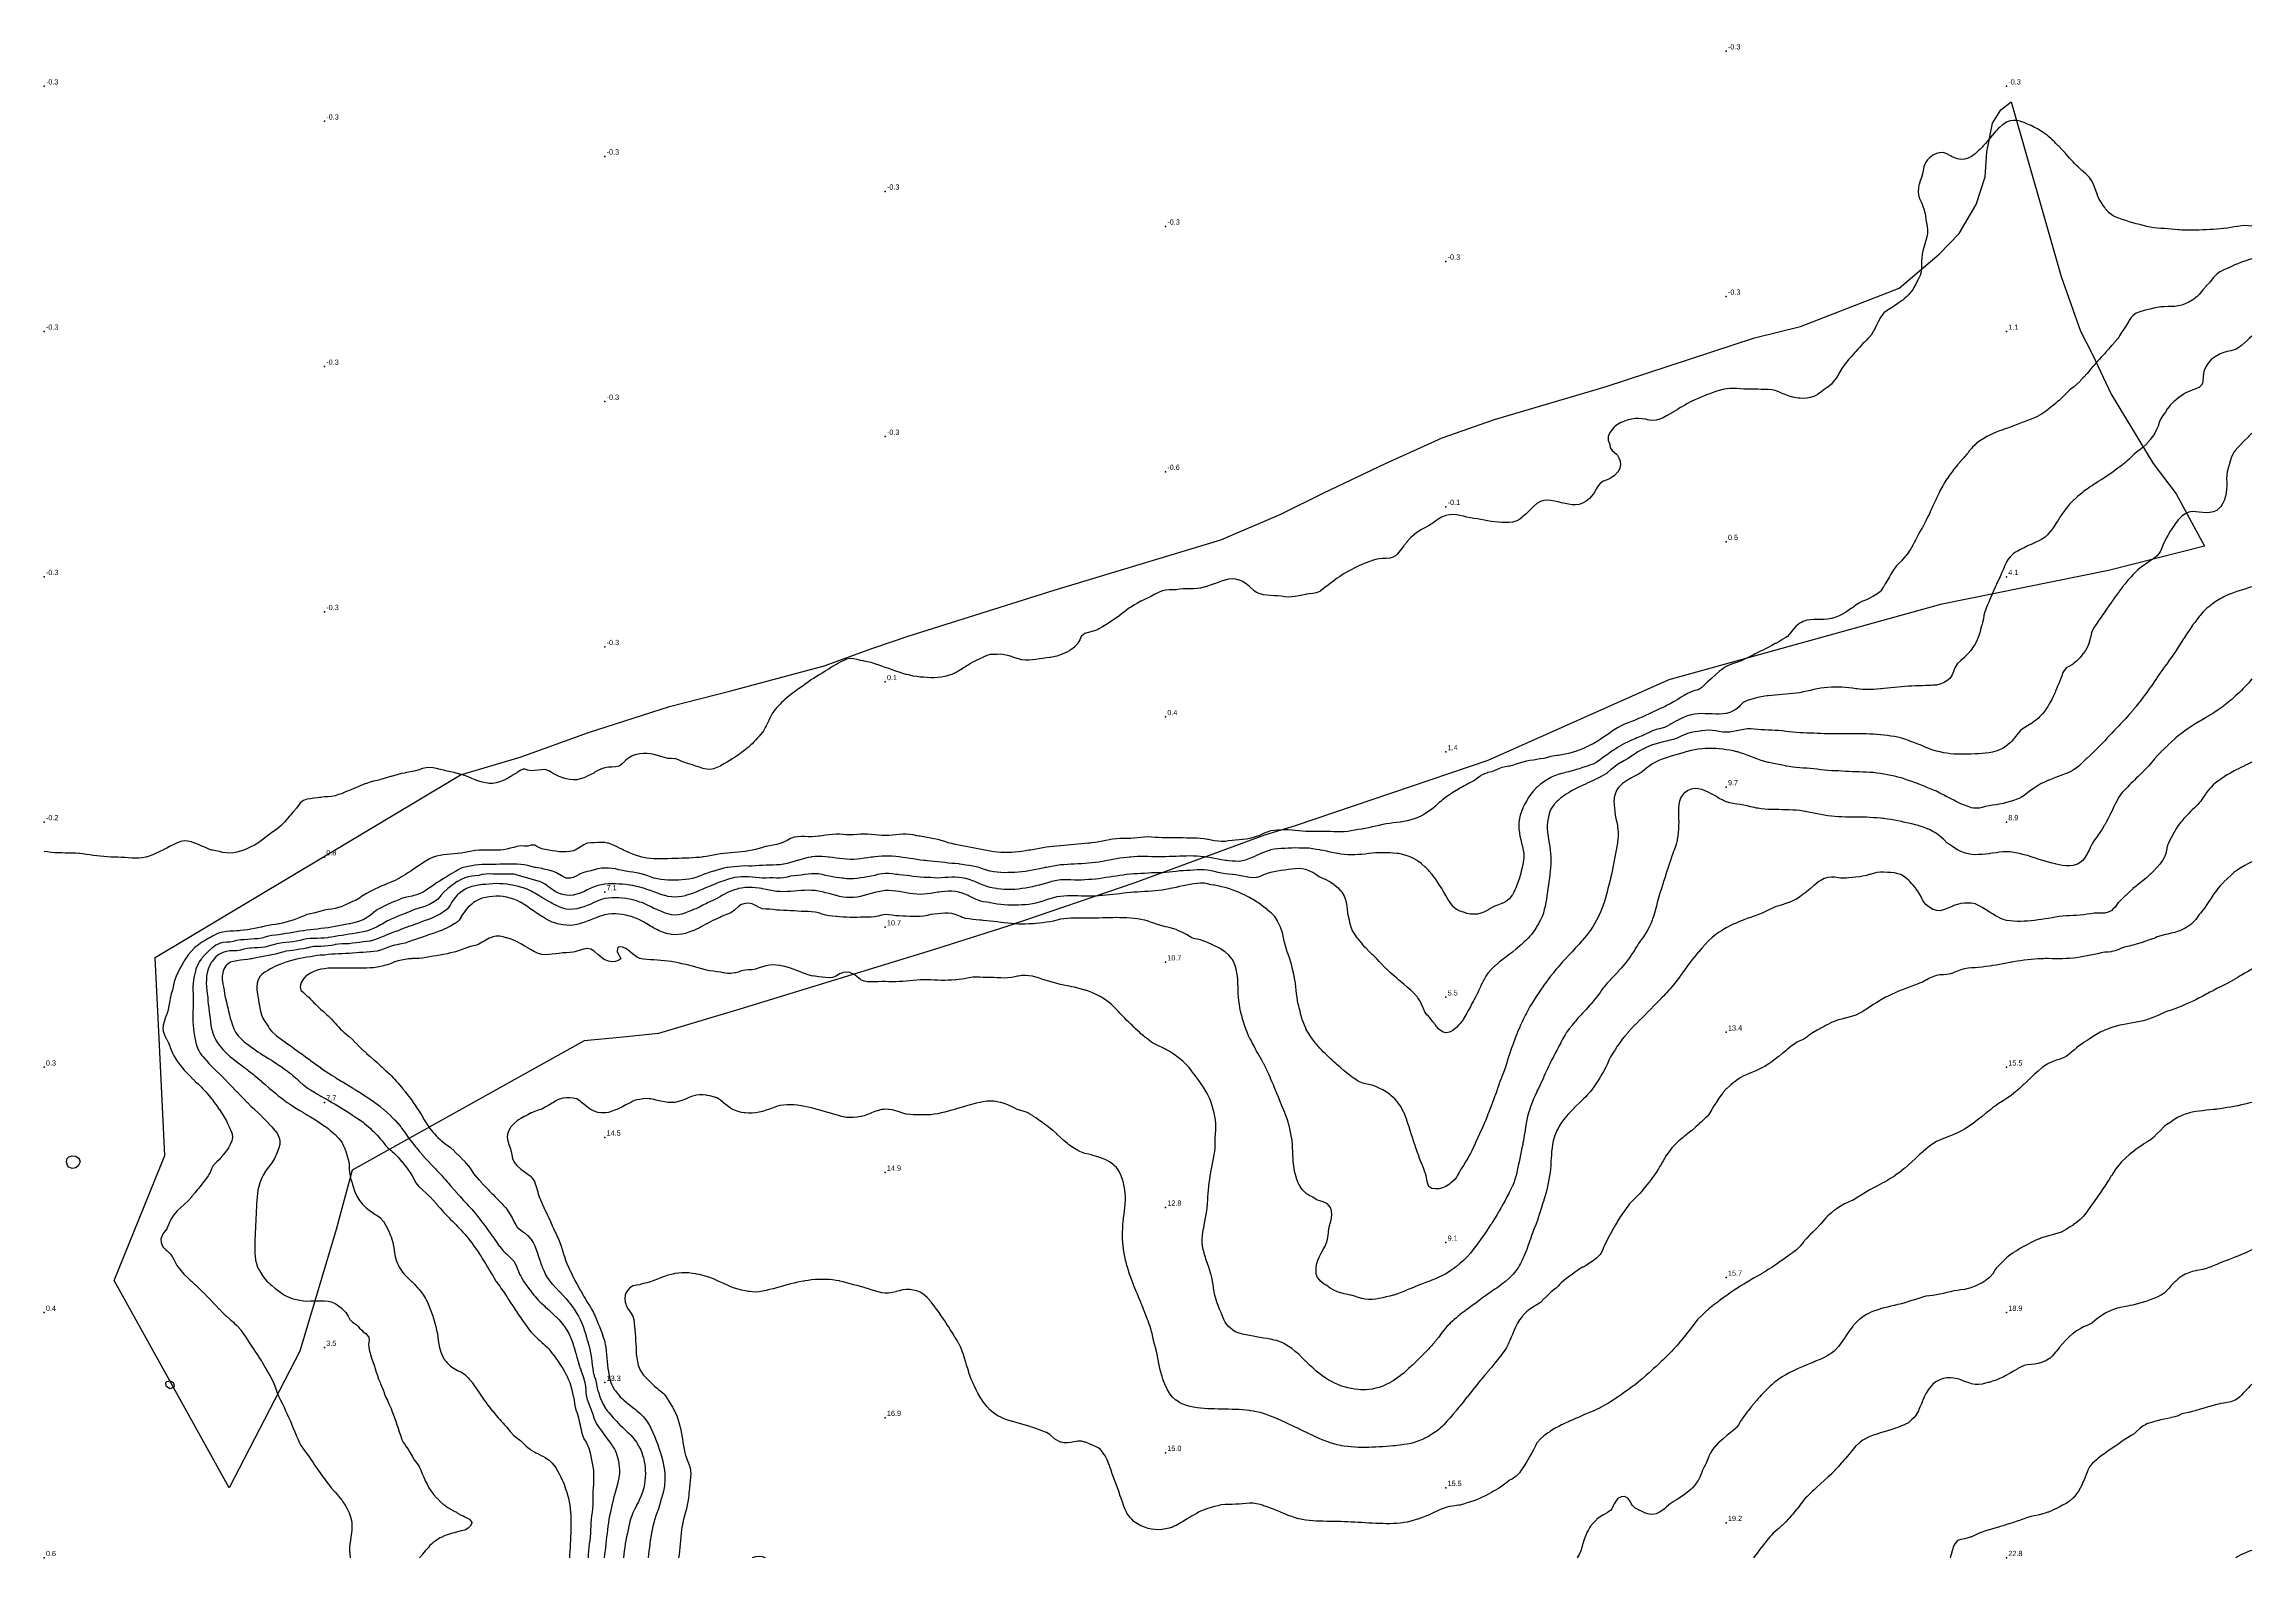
# Model space of a CAD drawing. Extents: x 0 to 630, y 0 to 432.
import ezdxf

# ---------------------------------------------------------------- set-up
doc = ezdxf.new("R2010")
doc.units = 0
for name, color, linetype in [('CONTOURS_MAJEURES', 7, 'CONTINUOUS'), ('CONTOURS_MINEURES', 8, 'CONTINUOUS'), ('PARCELLE', 1, 'CONTINUOUS'), ('POINTS_COTES', 3, 'CONTINUOUS')]:
    doc.layers.add(name, color=color, linetype=linetype)

msp = doc.modelspace()

# ---------------------------------------------------------------- linework, layer by layer
at = {"layer": 'CONTOURS_MAJEURES'}
for points in [[(630, 380.086, 0), (629, 380.199, 0), (628, 380.228, 0), (627, 380.155, 0), (626, 380.01, 0), (625.95, 380, 0), (625, 379.869, 0), (624, 379.708, 0), (623, 379.542, 0), (622, 379.389, 0), (621, 379.272, 0), (620, 379.172, 0), (619, 379.088, 0), (618, 379.077, 0), (617, 379.036, 0), (616.188, 379, 0), (616, 378.993, 0), (615, 378.955, 0), (614, 378.923, 0), (613, 378.9, 0), (612, 378.894, 0), (611, 378.909, 0), (610, 378.926, 0), (609.26, 379, 0), (609, 379.03, 0), (608, 379.165, 0), (607, 379.239, 0), (606, 379.301, 0), (605, 379.361, 0), (604, 379.431, 0), (603, 379.521, 0), (602, 379.641, 0), (601, 379.798, 0), (600.007, 380, 0), (600, 380.002, 0), (599, 380.261, 0), (598, 380.51, 0), (597, 380.756, 0), (596.021, 381, 0), (596, 381.006, 0), (595, 381.315, 0), (594, 381.644, 0), (593, 381.989, 0), (592.967, 382, 0), (592, 382.34, 0), (591, 382.711, 0), (590.443, 383, 0), (590, 383.274, 0), (589.131, 384, 0), (589, 384.131, 0), (588.281, 385, 0), (588, 385.406, 0), (587.618, 386, 0), (587, 386.906, 0), (586.931, 387, 0), (586.35, 388, 0), (586, 388.813, 0), (585.924, 389, 0), (585.556, 390, 0), (585.186, 391, 0), (585, 391.467, 0), (584.777, 392, 0), (584.315, 393, 0), (584, 393.526, 0), (583.639, 394, 0), (583, 394.653, 0), (582.625, 395, 0), (582, 395.552, 0), (581.505, 396, 0), (581, 396.457, 0), (580.412, 397, 0), (580, 397.388, 0), (579.383, 398, 0), (579, 398.396, 0), (578.447, 399, 0), (578, 399.505, 0), (577.574, 400, 0), (577, 400.648, 0), (576.696, 401, 0), (576, 401.734, 0), (575.755, 402, 0), (575, 402.764, 0), (574.77, 403, 0), (574, 403.756, 0), (573.752, 404, 0), (573, 404.712, 0), (572.692, 405, 0), (572, 405.628, 0), (571.554, 406, 0), (571, 406.461, 0), (570.2, 407, 0), (570, 407.137, 0), (569, 407.73, 0), (568.499, 408, 0), (568, 408.275, 0), (567, 408.763, 0), (566.45, 409, 0), (566, 409.228, 0), (565, 409.658, 0), (564, 409.982, 0), (563.91, 410, 0), (563, 410.199, 0), (562, 410.251, 0), (561, 410.107, 0), (560.709, 410, 0), (560, 409.765, 0), (559, 409.119, 0), (558.854, 409, 0), (558, 408.275, 0), (557.721, 408, 0), (557, 407.249, 0), (556.784, 407, 0), (556, 406.077, 0), (555.938, 406, 0), (555.112, 405, 0), (555, 404.872, 0), (554.266, 404, 0), (554, 403.704, 0), (553.375, 403, 0), (553, 402.611, 0), (552.403, 402, 0), (552, 401.625, 0), (551.303, 401, 0), (551, 400.733, 0), (550.004, 400, 0), (550, 399.997, 0), (549, 399.515, 0), (548, 399.206, 0), (547, 399.103, 0), (546, 399.249, 0), (545, 399.631, 0), (544.29, 400, 0), (544, 400.182, 0), (543, 400.748, 0), (542.242, 401, 0), (542, 401.06, 0), (541, 401.048, 0), (540.784, 401, 0), (540, 400.818, 0), (539, 400.353, 0), (538.475, 400, 0), (538, 399.614, 0), (537.411, 399, 0), (537, 398.381, 0), (536.789, 398, 0), (536.432, 397, 0), (536.211, 396, 0), (536.009, 395, 0), (536, 394.973, 0), (535.698, 394, 0), (535.381, 393, 0), (535.061, 392, 0), (535, 391.737, 0), (534.83, 391, 0), (534.739, 390, 0), (534.867, 389, 0), (535, 388.61, 0), (535.201, 388, 0), (535.631, 387, 0), (536, 386.127, 0), (536.054, 386, 0), (536.408, 385, 0), (536.689, 384, 0), (536.871, 383, 0), (536.996, 382, 0), (537, 381.979, 0), (537.184, 381, 0), (537.363, 380, 0), (537.452, 379, 0), (537.397, 378, 0), (537.237, 377, 0), (537, 376.007, 0), (536.998, 376, 0), (536.688, 375, 0), (536.35, 374, 0), (536.068, 373, 0), (536, 372.611, 0), (535.901, 372, 0), (535.795, 371, 0), (535.756, 370, 0), (535.743, 369, 0), (535.694, 368, 0), (535.594, 367, 0), (535.381, 366, 0), (535, 365.2, 0), (534.883, 365, 0), (534.311, 364, 0), (534, 363.36, 0), (533.838, 363, 0), (533.267, 362, 0), (533, 361.633, 0), (532.526, 361, 0), (532, 360.429, 0), (531.586, 360, 0), (531, 359.513, 0), (530.358, 359, 0), (530, 358.753, 0), (529, 358.041, 0), (528.944, 358, 0), (528, 357.363, 0), (527.465, 357, 0), (527, 356.701, 0), (526, 356.061, 0), (525.91, 356, 0), (525, 355.325, 0), (524.673, 355, 0), (524, 354.028, 0), (523.985, 354, 0), (523.497, 353, 0), (523, 352.006, 0), (522.997, 352, 0), (522.48, 351, 0), (522, 350.063, 0), (521.964, 350, 0), (521.365, 349, 0), (521, 348.556, 0), (520.451, 348, 0), (520, 347.581, 0), (519.445, 347, 0), (519, 346.548, 0), (518.502, 346, 0), (518, 345.454, 0), (517.589, 345, 0), (517, 344.336, 0), (516.693, 344, 0), (516, 343.211, 0), (515.807, 343, 0), (515, 342.068, 0), (514.939, 342, 0), (514.115, 341, 0), (514, 340.842, 0), (513.369, 340, 0), (513, 339.421, 0), (512.722, 339, 0), (512.137, 338, 0), (512, 337.757, 0), (511.525, 337, 0), (511, 336.183, 0), (510.85, 336, 0), (510.02, 335, 0), (510, 334.976, 0), (509, 334.104, 0), (508.845, 334, 0), (508, 333.426, 0), (507.382, 333, 0), (507, 332.695, 0), (506.036, 332, 0), (506, 331.977, 0), (505, 331.495, 0), (504, 331.17, 0), (503.09, 331, 0), (503, 330.985, 0), (502, 330.925, 0), (501, 330.958, 0), (500.648, 331, 0), (500, 331.084, 0), (499, 331.306, 0), (498, 331.599, 0), (497, 331.944, 0), (496.851, 332, 0), (496, 332.361, 0), (495, 332.801, 0), (494.48, 333, 0), (494, 333.167, 0), (493, 333.359, 0), (492, 333.415, 0), (491, 333.414, 0), (490, 333.446, 0), (489, 333.509, 0), (488, 333.579, 0), (487, 333.598, 0), (486, 333.566, 0), (485, 333.578, 0), (484, 333.647, 0), (483, 333.728, 0), (482, 333.782, 0), (481, 333.772, 0), (480, 333.676, 0), (479, 333.484, 0), (478, 333.215, 0), (477.328, 333, 0), (477, 332.893, 0), (476, 332.537, 0), (475, 332.167, 0), (474.565, 332, 0), (474, 331.765, 0), (473, 331.359, 0), (472.148, 331, 0), (472, 330.927, 0), (471, 330.477, 0), (470.004, 330, 0), (470, 329.998, 0), (469, 329.463, 0), (468.166, 329, 0), (468, 328.901, 0), (467, 328.305, 0), (466.489, 328, 0), (466, 327.691, 0), (465, 327.079, 0), (464.866, 327, 0), (464, 326.471, 0), (463.175, 326, 0), (463, 325.897, 0), (462, 325.378, 0), (461.08, 325, 0), (461, 324.967, 0), (460, 324.706, 0), (459, 324.639, 0), (458, 324.742, 0), (457, 324.953, 0), (456.746, 325, 0), (456, 325.123, 0), (455, 325.186, 0), (454, 325.135, 0), (453.054, 325, 0), (453, 324.992, 0), (452, 324.757, 0), (451, 324.449, 0), (450, 324.034, 0), (449.933, 324, 0), (449, 323.451, 0), (448.35, 323, 0), (448, 322.669, 0), (447.447, 322, 0), (447, 321.373, 0), (446.732, 321, 0), (446.35, 320, 0), (446.357, 319, 0), (446.657, 318, 0), (446.902, 317, 0), (447, 316.722, 0), (447.476, 316, 0), (448, 315.617, 0), (448.719, 315, 0), (449, 314.681, 0), (449.399, 314, 0), (449.754, 313, 0), (449.841, 312, 0), (449.644, 311, 0), (449.148, 310, 0), (449, 309.833, 0), (448.201, 309, 0), (448, 308.852, 0), (447, 308.196, 0), (446.669, 308, 0), (446, 307.687, 0), (445, 307.26, 0), (444.483, 307, 0), (444, 306.673, 0), (443.436, 306, 0), (443, 305.239, 0), (442.87, 305, 0), (442.298, 304, 0), (442, 303.537, 0), (441.555, 303, 0), (441, 302.36, 0), (440.529, 302, 0), (440, 301.576, 0), (439, 301.004, 0), (438.991, 301, 0), (438, 300.624, 0), (437, 300.512, 0), (436, 300.55, 0), (435, 300.688, 0), (434, 300.892, 0), (433.549, 301, 0), (433, 301.133, 0), (432, 301.385, 0), (431, 301.622, 0), (430, 301.789, 0), (429, 301.857, 0), (428, 301.797, 0), (427, 301.49, 0), (426.155, 301, 0), (426, 300.899, 0), (425, 300.053, 0), (424.946, 300, 0), (424, 299.063, 0), (423.938, 299, 0), (423, 298.092, 0), (422.897, 298, 0), (422, 297.224, 0), (421.734, 297, 0), (421, 296.385, 0), (420.292, 296, 0), (420, 295.851, 0), (419, 295.581, 0), (418, 295.461, 0), (417, 295.464, 0), (416, 295.534, 0), (415, 295.611, 0), (414, 295.673, 0), (413, 295.771, 0), (412, 295.948, 0), (411.748, 296, 0), (411, 296.157, 0), (410, 296.355, 0), (409, 296.527, 0), (408, 296.669, 0), (407, 296.811, 0), (406, 296.999, 0), (405.994, 297, 0), (405, 297.266, 0), (404, 297.511, 0), (403, 297.675, 0), (402, 297.737, 0), (401, 297.679, 0), (400, 297.484, 0), (399, 297.122, 0), (398.766, 297, 0), (398, 296.59, 0), (397.137, 296, 0), (397, 295.904, 0), (396, 295.15, 0), (395.787, 295, 0), (395, 294.529, 0), (394.002, 294, 0), (394, 293.999, 0), (393, 293.452, 0), (392.272, 293, 0), (392, 292.817, 0), (391, 292.069, 0), (390.915, 292, 0), (390, 291.177, 0), (389.822, 291, 0), (389, 290.099, 0), (388.912, 290, 0), (388.103, 289, 0), (388, 288.861, 0), (387.354, 288, 0), (387, 287.535, 0), (386.577, 287, 0), (386, 286.37, 0), (385.587, 286, 0), (385, 285.64, 0), (384, 285.327, 0), (383, 285.231, 0), (382, 285.203, 0), (381, 285.117, 0), (380.392, 285, 0), (380, 284.929, 0), (379, 284.653, 0), (378, 284.309, 0), (377.227, 284, 0), (377, 283.913, 0), (376, 283.487, 0), (375, 283.023, 0), (374.952, 283, 0), (374, 282.546, 0), (373, 282.024, 0), (372.956, 282, 0), (372, 281.49, 0), (371.173, 281, 0), (371, 280.896, 0), (370, 280.264, 0), (369.629, 280, 0), (369, 279.57, 0), (368.225, 279, 0), (368, 278.839, 0), (367, 278.091, 0), (366.881, 278, 0), (366, 277.324, 0), (365.577, 277, 0), (365, 276.552, 0), (364.236, 276, 0), (364, 275.851, 0), (363, 275.453, 0), (362, 275.259, 0), (361, 275.103, 0), (360.373, 275, 0), (360, 274.94, 0), (359, 274.763, 0), (358, 274.577, 0), (357, 274.394, 0), (356, 274.255, 0), (355, 274.213, 0), (354, 274.321, 0), (353, 274.443, 0), (352, 274.52, 0), (351, 274.596, 0), (350, 274.646, 0), (349, 274.716, 0), (348, 274.864, 0), (347.376, 275, 0), (347, 275.093, 0), (346, 275.501, 0), (345.28, 276, 0), (345, 276.246, 0), (344.198, 277, 0), (344, 277.188, 0), (343.012, 278, 0), (343, 278.009, 0), (342, 278.638, 0), (341.177, 279, 0), (341, 279.077, 0), (340, 279.306, 0), (339, 279.378, 0), (338, 279.287, 0), (337, 279.036, 0), (336.893, 279, 0), (336, 278.748, 0), (335, 278.409, 0), (334, 278.036, 0), (333.908, 278, 0), (333, 277.678, 0), (332, 277.328, 0), (331, 277.017, 0), (330.926, 277, 0), (330, 276.802, 0), (329, 276.673, 0), (328, 276.6, 0), (327, 276.568, 0), (326, 276.559, 0), (325, 276.532, 0), (324, 276.427, 0), (323, 276.284, 0), (322, 276.266, 0), (321, 276.285, 0), (320, 276.203, 0), (319.192, 276, 0), (319, 275.952, 0), (318, 275.532, 0), (317, 275.019, 0), (316.961, 275, 0), (316, 274.513, 0), (315.03, 274, 0), (315, 273.984, 0), (314, 273.51, 0), (313.004, 273, 0), (313, 272.998, 0), (312, 272.477, 0), (311.182, 272, 0), (311, 271.889, 0), (310, 271.255, 0), (309.549, 271, 0), (309, 270.619, 0), (308.277, 270, 0), (308, 269.794, 0), (307, 269.022, 0), (306.971, 269, 0), (306, 268.322, 0), (305.545, 268, 0), (305, 267.633, 0), (304.051, 267, 0), (304, 266.966, 0), (303, 266.321, 0), (302.482, 266, 0), (302, 265.698, 0), (301, 265.142, 0), (300.679, 265, 0), (300, 264.695, 0), (299, 264.365, 0), (298, 264.122, 0), (297.518, 264, 0), (297, 263.836, 0), (296, 263.041, 0), (295.973, 263, 0), (295.538, 262, 0), (295, 261.053, 0), (294.968, 261, 0), (294.063, 260, 0), (294, 259.949, 0), (293, 259.202, 0), (292.695, 259, 0), (292, 258.617, 0), (291, 258.139, 0), (290.677, 258, 0), (290, 257.724, 0), (289, 257.382, 0), (288, 257.113, 0), (287.278, 257, 0), (287, 256.958, 0), (286, 256.85, 0), (285, 256.71, 0), (284, 256.559, 0), (283, 256.412, 0), (282, 256.288, 0), (281, 256.214, 0), (280, 256.207, 0), (279, 256.329, 0), (278, 256.585, 0), (277, 256.902, 0), (276.684, 257, 0), (276, 257.223, 0), (275, 257.505, 0), (274, 257.729, 0), (273, 257.877, 0), (272, 257.866, 0), (271, 257.85, 0), (270, 257.806, 0), (269, 257.518, 0), (268, 257.047, 0), (267.894, 257, 0), (267, 256.593, 0), (266, 256.101, 0), (265.801, 256, 0), (265, 255.591, 0), (264, 255.032, 0), (263.948, 255, 0), (263, 254.417, 0), (262.355, 254, 0), (262, 253.775, 0), (261, 253.138, 0), (260.754, 253, 0), (260, 252.576, 0), (259, 252.126, 0), (258.629, 252, 0), (258, 251.783, 0), (257, 251.524, 0), (256, 251.338, 0), (255, 251.219, 0), (254, 251.165, 0), (253, 251.168, 0), (252, 251.222, 0), (251, 251.307, 0), (250, 251.393, 0), (249, 251.524, 0), (248, 251.686, 0), (247, 251.88, 0), (246.557, 252, 0), (246, 252.149, 0), (245, 252.447, 0), (244, 252.77, 0), (243.323, 253, 0), (243, 253.108, 0), (242, 253.447, 0), (241, 253.793, 0), (240.408, 254, 0), (240, 254.14, 0), (239, 254.488, 0), (238, 254.848, 0), (237.583, 255, 0), (237, 255.204, 0), (236, 255.518, 0), (235, 255.777, 0), (234, 255.953, 0), (233.749, 256, 0), (233, 256.137, 0), (232, 256.4, 0), (231, 256.631, 0), (230, 256.679, 0), (229, 256.471, 0), (228, 256.031, 0), (227.938, 256, 0), (227, 255.498, 0), (226.13, 255, 0), (226, 254.922, 0), (225, 254.361, 0), (224.381, 254, 0), (224, 253.769, 0), (223, 253.153, 0), (222.751, 253, 0), (222, 252.529, 0), (221.184, 252, 0), (221, 251.879, 0), (220, 251.246, 0), (219.561, 251, 0), (219, 250.652, 0), (218.124, 250, 0), (218, 249.92, 0), (217, 249.227, 0), (216.7, 249, 0), (216, 248.543, 0), (215.246, 248, 0), (215, 247.838, 0), (214, 247.118, 0), (213.852, 247, 0), (213, 246.358, 0), (212.573, 246, 0), (212, 245.533, 0), (211.407, 245, 0), (211, 244.638, 0), (210.347, 244, 0), (210, 243.66, 0), (209.386, 243, 0), (209, 242.577, 0), (208.507, 242, 0), (208, 241.336, 0), (207.788, 241, 0), (207.258, 240, 0), (207, 239.491, 0), (206.768, 239, 0), (206.277, 238, 0), (206, 237.439, 0), (205.781, 237, 0), (205.231, 236, 0), (205, 235.68, 0), (204.418, 235, 0), (204, 234.541, 0), (203.541, 234, 0), (203, 233.391, 0), (202.648, 233, 0), (202, 232.342, 0), (201.649, 232, 0), (201, 231.416, 0), (200.509, 231, 0), (200, 230.599, 0), (199.254, 230, 0), (199, 229.819, 0), (198, 229.087, 0), (197.891, 229, 0), (197, 228.412, 0), (196.376, 228, 0), (196, 227.766, 0), (195, 227.171, 0), (194.711, 227, 0), (194, 226.595, 0), (193, 226.052, 0), (192.894, 226, 0), (192, 225.572, 0), (191, 225.207, 0), (190, 225.023, 0), (189, 225.064, 0), (188, 225.29, 0), (187, 225.626, 0), (186, 225.987, 0), (185.961, 226, 0), (185, 226.33, 0), (184, 226.638, 0), (183, 226.928, 0), (182.796, 227, 0), (182, 227.285, 0), (181, 227.732, 0), (180.213, 228, 0), (180, 228.082, 0), (179, 228.127, 0), (178, 228.155, 0), (177, 228.423, 0), (176, 228.74, 0), (175.13, 229, 0), (175, 229.036, 0), (174, 229.263, 0), (173, 229.44, 0), (172, 229.552, 0), (171, 229.582, 0), (170, 229.518, 0), (169, 229.319, 0), (168.103, 229, 0), (168, 228.959, 0), (167, 228.395, 0), (166.449, 228, 0), (166, 227.628, 0), (165.353, 227, 0), (165, 226.676, 0), (164.065, 226, 0), (164, 225.97, 0), (163, 225.743, 0), (162, 225.692, 0), (161, 225.648, 0), (160, 225.515, 0), (159, 225.184, 0), (158.668, 225, 0), (158, 224.681, 0), (157, 224.105, 0), (156.825, 224, 0), (156, 223.564, 0), (155, 223.059, 0), (154.871, 223, 0), (154, 222.651, 0), (153, 222.323, 0), (152, 222.098, 0), (151, 222.047, 0), (150, 222.128, 0), (149, 222.315, 0), (148, 222.613, 0), (147, 222.994, 0), (146.984, 223, 0), (146, 223.491, 0), (145.037, 224, 0), (145, 224.028, 0), (144, 224.607, 0), (143, 225, 0), (142, 224.927, 0), (141, 224.796, 0), (140, 224.672, 0), (139, 224.668, 0), (138, 224.858, 0), (137.437, 225, 0), (137, 225.178, 0), (136.667, 225, 0), (136, 224.804, 0), (135, 224.174, 0), (134.779, 224, 0), (134, 223.532, 0), (133.167, 223, 0), (133, 222.916, 0), (132, 222.37, 0), (131.289, 222, 0), (131, 221.874, 0), (130, 221.483, 0), (129, 221.156, 0), (128, 221.026, 0), (127, 221.053, 0), (126, 221.182, 0), (125, 221.401, 0), (124, 221.698, 0), (123.156, 222, 0), (123, 222.06, 0), (122, 222.479, 0), (121, 222.903, 0), (120.734, 223, 0), (120, 223.279, 0), (119, 223.595, 0), (118, 223.889, 0), (117.58, 224, 0), (117, 224.158, 0), (116, 224.375, 0), (115, 224.572, 0), (114, 224.781, 0), (113.108, 225, 0), (113, 225.027, 0), (112, 225.288, 0), (111, 225.477, 0), (110, 225.543, 0), (109, 225.46, 0), (108, 225.242, 0), (107.198, 225, 0), (107, 224.942, 0), (106, 224.659, 0), (105, 224.412, 0), (104, 224.204, 0), (103, 224.024, 0), (102.89, 224, 0), (102, 223.814, 0), (101, 223.579, 0), (100, 223.327, 0), (99, 223.048, 0), (98.847, 223, 0), (98, 222.738, 0), (97, 222.409, 0), (96, 222.131, 0), (95.483, 222, 0), (95, 221.885, 0), (94, 221.63, 0), (93, 221.347, 0), (92, 221.028, 0), (91.922, 221, 0), (91, 220.678, 0), (90, 220.283, 0), (89.381, 220, 0), (89, 219.844, 0), (88, 219.413, 0), (87.056, 219, 0), (87, 218.978, 0), (86, 218.58, 0), (85, 218.193, 0), (84.485, 218, 0), (84, 217.832, 0), (83, 217.487, 0), (82, 217.265, 0), (81, 217.235, 0), (80, 217.174, 0), (79, 217.056, 0), (78.607, 217, 0), (78, 216.919, 0), (77, 216.784, 0), (76, 216.662, 0), (75, 216.503, 0), (74, 216.155, 0), (73.762, 216, 0), (73, 215.276, 0), (72.765, 215, 0), (72, 214.004, 0), (71.996, 214, 0), (71.169, 213, 0), (71, 212.782, 0), (70.291, 212, 0), (70, 211.642, 0), (69.428, 211, 0), (69, 210.46, 0), (68.602, 210, 0), (68, 209.363, 0), (67.599, 209, 0), (67, 208.47, 0), (66.388, 208, 0), (66, 207.706, 0), (65, 207.027, 0), (64.957, 207, 0), (64, 206.303, 0), (63.616, 206, 0), (63, 205.474, 0), (62.388, 205, 0), (62, 204.699, 0), (61, 204.009, 0), (60.985, 204, 0), (60, 203.423, 0), (59.194, 203, 0), (59, 202.9, 0), (58, 202.439, 0), (57, 202.025, 0), (56.925, 202, 0), (56, 201.695, 0), (55, 201.436, 0), (54, 201.255, 0), (53, 201.167, 0), (52, 201.184, 0), (51, 201.321, 0), (50, 201.578, 0), (49, 201.776, 0), (48, 201.963, 0), (47.89, 202, 0), (47, 202.303, 0), (46, 202.695, 0), (45.286, 203, 0), (45, 203.123, 0), (44, 203.565, 0), (43, 203.982, 0), (42.95, 204, 0), (42, 204.345, 0), (41, 204.575, 0), (40, 204.62, 0), (39, 204.446, 0), (38, 204.092, 0), (37.811, 204, 0), (37, 203.625, 0), (36, 203.118, 0), (35.78, 203, 0), (35, 202.595, 0), (34, 202.076, 0), (33.854, 202, 0), (33, 201.568, 0), (32, 201.09, 0), (31.796, 201, 0), (31, 200.654, 0), (30, 200.282, 0), (29.082, 200, 0), (29, 199.979, 0), (28, 199.814, 0), (27, 199.728, 0), (26, 199.705, 0), (25, 199.73, 0), (24, 199.787, 0), (23, 199.859, 0), (22, 199.93, 0), (21, 199.982, 0), (20, 200, 0), (20, 200, 0), (19, 200.012, 0), (18, 200.059, 0), (17, 200.138, 0), (16, 200.241, 0), (15, 200.363, 0), (14, 200.498, 0), (13, 200.64, 0), (12, 200.78, 0), (11, 200.912, 0), (10.153, 201, 0), (10, 201.015, 0), (9, 201.075, 0), (8, 201.113, 0), (7, 201.138, 0), (6, 201.157, 0), (5, 201.176, 0), (4, 201.203, 0), (3, 201.248, 0), (2, 201.338, 0), (1, 201.488, 0), (0, 201.607, 0)], [(630, 250.853, 0), (629.295, 250, 0), (629, 249.665, 0), (628.41, 249, 0), (628, 248.565, 0), (627.462, 248, 0), (627, 247.541, 0), (626.45, 247, 0), (626, 246.58, 0), (625.374, 246, 0), (625, 245.669, 0), (624.249, 245, 0), (624, 244.785, 0), (623.093, 244, 0), (623, 243.923, 0), (622, 243.125, 0), (621.837, 243, 0), (621, 242.394, 0), (620.429, 242, 0), (620, 241.72, 0), (619, 241.089, 0), (618.858, 241, 0), (618, 240.487, 0), (617.192, 240, 0), (617, 239.889, 0), (616, 239.294, 0), (615.521, 239, 0), (615, 238.694, 0), (614, 238.083, 0), (613.87, 238, 0), (613, 237.457, 0), (612.306, 237, 0), (612, 236.8, 0), (611, 236.108, 0), (610.852, 236, 0), (610, 235.375, 0), (609.522, 235, 0), (609, 234.586, 0), (608.308, 234, 0), (608, 233.734, 0), (607.199, 233, 0), (607, 232.814, 0), (606.128, 232, 0), (606, 231.881, 0), (605.066, 231, 0), (605, 230.935, 0), (604.063, 230, 0), (604, 229.933, 0), (603.124, 229, 0), (603, 228.859, 0), (602.237, 228, 0), (602, 227.72, 0), (601.369, 227, 0), (601, 226.569, 0), (600.479, 226, 0), (600, 225.467, 0), (599.541, 225, 0), (599, 224.44, 0), (598.544, 224, 0), (598, 223.463, 0), (597.515, 223, 0), (597, 222.493, 0), (596.498, 222, 0), (596, 221.502, 0), (595.506, 221, 0), (595, 220.484, 0), (594.54, 220, 0), (594, 219.454, 0), (593.571, 219, 0), (593, 218.421, 0), (592.636, 218, 0), (592, 217.069, 0), (591.959, 217, 0), (591.435, 216, 0), (591, 215.123, 0), (590.94, 215, 0), (590.46, 214, 0), (590, 213.045, 0), (589.979, 213, 0), (589.499, 212, 0), (589, 211.009, 0), (588.995, 211, 0), (588.473, 210, 0), (588, 209.171, 0), (587.904, 209, 0), (587.293, 208, 0), (587, 207.549, 0), (586.645, 207, 0), (586, 206.047, 0), (585.967, 206, 0), (585.219, 205, 0), (585, 204.702, 0), (584.551, 204, 0), (584.038, 203, 0), (584, 202.922, 0), (583.538, 202, 0), (583.026, 201, 0), (583, 200.948, 0), (582.453, 200, 0), (582, 199.306, 0), (581.725, 199, 0), (581, 198.412, 0), (580.259, 198, 0), (580, 197.872, 0), (579, 197.589, 0), (578, 197.487, 0), (577, 197.514, 0), (576, 197.629, 0), (575, 197.807, 0), (574.142, 198, 0), (574, 198.033, 0), (573, 198.289, 0), (572, 198.551, 0), (571, 198.83, 0), (570.405, 199, 0), (570, 199.121, 0), (569, 199.423, 0), (568, 199.77, 0), (567.334, 200, 0), (567, 200.108, 0), (566, 200.413, 0), (565, 200.693, 0), (564, 200.943, 0), (563.737, 201, 0), (563, 201.156, 0), (562, 201.327, 0), (561, 201.457, 0), (560, 201.534, 0), (559, 201.503, 0), (558, 201.393, 0), (557, 201.254, 0), (556, 201.107, 0), (555.244, 201, 0), (555, 200.967, 0), (554, 200.846, 0), (553, 200.753, 0), (552, 200.697, 0), (551, 200.692, 0), (550, 200.736, 0), (549, 200.902, 0), (548.648, 201, 0), (548, 201.187, 0), (547, 201.583, 0), (546.173, 202, 0), (546, 202.092, 0), (545, 202.711, 0), (544.578, 203, 0), (544, 203.381, 0), (543.128, 204, 0), (543, 204.104, 0), (542.08, 205, 0), (542, 205.079, 0), (541, 205.976, 0), (540.969, 206, 0), (540, 206.712, 0), (539.533, 207, 0), (539, 207.317, 0), (538, 207.831, 0), (537.623, 208, 0), (537, 208.266, 0), (536, 208.636, 0), (535, 208.961, 0), (534.863, 209, 0), (534, 209.229, 0), (533, 209.469, 0), (532, 209.694, 0), (531, 209.916, 0), (530.621, 210, 0), (530, 210.133, 0), (529, 210.345, 0), (528, 210.532, 0), (527, 210.698, 0), (526, 210.843, 0), (525, 210.969, 0), (524.715, 211, 0), (524, 211.078, 0), (523, 211.17, 0), (522, 211.246, 0), (521, 211.309, 0), (520, 211.364, 0), (519, 211.391, 0), (518, 211.418, 0), (517, 211.433, 0), (516, 211.432, 0), (515, 211.43, 0), (514, 211.437, 0), (513, 211.461, 0), (512, 211.509, 0), (511, 211.584, 0), (510, 211.68, 0), (509, 211.817, 0), (508, 211.996, 0), (507.981, 212, 0), (507, 212.189, 0), (506, 212.385, 0), (505, 212.581, 0), (504, 212.773, 0), (503, 212.957, 0), (502.746, 213, 0), (502, 213.125, 0), (501, 213.263, 0), (500, 213.359, 0), (499, 213.42, 0), (498, 213.464, 0), (497, 213.501, 0), (496, 213.534, 0), (495, 213.561, 0), (494, 213.575, 0), (493, 213.581, 0), (492, 213.594, 0), (491, 213.641, 0), (490, 213.756, 0), (489, 213.929, 0), (488.64, 214, 0), (488, 214.128, 0), (487, 214.352, 0), (486, 214.589, 0), (485, 214.809, 0), (484, 214.991, 0), (483.945, 215, 0), (483, 215.143, 0), (482, 215.305, 0), (481, 215.521, 0), (480, 215.813, 0), (479.54, 216, 0), (479, 216.228, 0), (478, 216.766, 0), (477.604, 217, 0), (477, 217.362, 0), (476, 217.943, 0), (475.892, 218, 0), (475, 218.474, 0), (474, 218.929, 0), (473.797, 219, 0), (473, 219.282, 0), (472, 219.503, 0), (471, 219.546, 0), (470, 219.358, 0), (469.081, 219, 0), (469, 218.959, 0), (468, 218.247, 0), (467.752, 218, 0), (467.079, 217, 0), (467, 216.837, 0), (466.669, 216, 0), (466.443, 215, 0), (466.352, 214, 0), (466.347, 213, 0), (466.381, 212, 0), (466.421, 211, 0), (466.446, 210, 0), (466.433, 209, 0), (466.378, 208, 0), (466.294, 207, 0), (466.187, 206, 0), (466.045, 205, 0), (466, 204.767, 0), (465.852, 204, 0), (465.554, 203, 0), (465.158, 202, 0), (465, 201.61, 0), (464.768, 201, 0), (464.42, 200, 0), (464.089, 199, 0), (464, 198.739, 0), (463.761, 198, 0), (463.432, 197, 0), (463.098, 196, 0), (463, 195.708, 0), (462.772, 195, 0), (462.448, 194, 0), (462.122, 193, 0), (462, 192.625, 0), (461.805, 192, 0), (461.497, 191, 0), (461.187, 190, 0), (461, 189.431, 0), (460.868, 189, 0), (460.587, 188, 0), (460.327, 187, 0), (460.07, 186, 0), (460, 185.738, 0), (459.809, 185, 0), (459.532, 184, 0), (459.226, 183, 0), (459, 182.345, 0), (458.879, 182, 0), (458.461, 181, 0), (458, 180.008, 0), (457.996, 180, 0), (457.472, 179, 0), (457, 178.214, 0), (456.871, 178, 0), (456.199, 177, 0), (456, 176.723, 0), (455.483, 176, 0), (455, 175.315, 0), (454.79, 175, 0), (454.156, 174, 0), (454, 173.751, 0), (453.531, 173, 0), (453, 172.19, 0), (452.872, 172, 0), (452.171, 171, 0), (452, 170.764, 0), (451.426, 170, 0), (451, 169.458, 0), (450.627, 169, 0), (450, 168.259, 0), (449.773, 168, 0), (449, 167.139, 0), (448.871, 167, 0), (448, 166.08, 0), (447.922, 166, 0), (447, 165.061, 0), (446.94, 165, 0), (446, 164.002, 0), (445.999, 164, 0), (445.191, 163, 0), (445, 162.747, 0), (444.446, 162, 0), (444, 161.399, 0), (443.703, 161, 0), (443, 160.065, 0), (442.95, 160, 0), (442.163, 159, 0), (442, 158.801, 0), (441.322, 158, 0), (441, 157.627, 0), (440.44, 157, 0), (440, 156.512, 0), (439.518, 156, 0), (439, 155.445, 0), (438.576, 155, 0), (438, 154.379, 0), (437.652, 154, 0), (437, 153.213, 0), (436.833, 153, 0), (436.023, 152, 0), (436, 151.972, 0), (435.202, 151, 0), (435, 150.735, 0), (434.459, 150, 0), (434, 149.292, 0), (433.82, 149, 0), (433.285, 148, 0), (433, 147.434, 0), (432.785, 147, 0), (432.262, 146, 0), (432, 145.527, 0), (431.721, 145, 0), (431.19, 144, 0), (431, 143.648, 0), (430.682, 143, 0), (430.185, 142, 0), (430, 141.636, 0), (429.708, 141, 0), (429.231, 140, 0), (429, 139.53, 0), (428.75, 139, 0), (428.278, 138, 0), (428, 137.404, 0), (427.817, 137, 0), (427.349, 136, 0), (427, 135.27, 0), (426.874, 135, 0), (426.397, 134, 0), (426, 133.182, 0), (425.914, 133, 0), (425.441, 132, 0), (425, 131.012, 0), (424.995, 131, 0), (424.601, 130, 0), (424.253, 129, 0), (424, 128.198, 0), (423.938, 128, 0), (423.616, 127, 0), (423.292, 126, 0), (423.07, 125, 0), (423, 124.556, 0), (422.914, 124, 0), (422.77, 123, 0), (422.623, 122, 0), (422.467, 121, 0), (422.295, 120, 0), (422.111, 119, 0), (422, 118.413, 0), (421.919, 118, 0), (421.718, 117, 0), (421.513, 116, 0), (421.306, 115, 0), (421.101, 114, 0), (421, 113.5, 0), (420.886, 113, 0), (420.663, 112, 0), (420.458, 111, 0), (420.252, 110, 0), (420.02, 109, 0), (420, 108.926, 0), (419.717, 108, 0), (419.365, 107, 0), (419, 106.074, 0), (418.966, 106, 0), (418.473, 105, 0), (418, 104.107, 0), (417.938, 104, 0), (417.392, 103, 0), (417, 102.207, 0), (416.894, 102, 0), (416.351, 101, 0), (416, 100.366, 0), (415.789, 100, 0), (415.212, 99, 0), (415, 98.629, 0), (414.627, 98, 0), (414.033, 97, 0), (414, 96.946, 0), (413.409, 96, 0), (413, 95.354, 0), (412.769, 95, 0), (412.105, 94, 0), (412, 93.843, 0), (411.42, 93, 0), (411, 92.393, 0), (410.724, 92, 0), (410.013, 91, 0), (410, 90.982, 0), (409.294, 90, 0), (409, 89.597, 0), (408.563, 89, 0), (408, 88.255, 0), (407.805, 88, 0), (407.006, 87, 0), (407, 86.993, 0), (406.14, 86, 0), (406, 85.852, 0), (405.101, 85, 0), (405, 84.913, 0), (404, 84.042, 0), (403.953, 84, 0), (403, 83.169, 0), (402.794, 83, 0), (402, 82.383, 0), (401.462, 82, 0), (401, 81.688, 0), (400, 81.08, 0), (399.852, 81, 0), (399, 80.558, 0), (398, 80.07, 0), (397.848, 80, 0), (397, 79.634, 0), (396, 79.226, 0), (395.424, 79, 0), (395, 78.842, 0), (394, 78.48, 0), (393, 78.113, 0), (392.723, 78, 0), (392, 77.685, 0), (391, 77.276, 0), (390.306, 77, 0), (390, 76.877, 0), (389, 76.453, 0), (388, 76.014, 0), (387.965, 76, 0), (387, 75.605, 0), (386, 75.254, 0), (385.108, 75, 0), (385, 74.968, 0), (384, 74.716, 0), (383, 74.47, 0), (382, 74.231, 0), (381, 74.019, 0), (380.884, 74, 0), (380, 73.851, 0), (379, 73.763, 0), (378, 73.774, 0), (377, 73.866, 0), (376.186, 74, 0), (376, 74.033, 0), (375, 74.313, 0), (374, 74.673, 0), (373, 74.938, 0), (372.712, 75, 0), (372, 75.149, 0), (371, 75.385, 0), (370, 75.643, 0), (369, 75.963, 0), (368.908, 76, 0), (368, 76.413, 0), (367.024, 77, 0), (367, 77.017, 0), (366, 77.687, 0), (365.474, 78, 0), (365, 78.345, 0), (364.179, 79, 0), (364, 79.218, 0), (363.389, 80, 0), (363.036, 81, 0), (363.01, 82, 0), (363.02, 83, 0), (363.148, 84, 0), (363.469, 85, 0), (363.903, 86, 0), (364, 86.185, 0), (364.43, 87, 0), (365, 87.99, 0), (365.006, 88, 0), (365.543, 89, 0), (365.981, 90, 0), (366, 90.068, 0), (366.26, 91, 0), (366.405, 92, 0), (366.499, 93, 0), (366.625, 94, 0), (366.864, 95, 0), (367, 95.449, 0), (367.158, 96, 0), (367.352, 97, 0), (367.431, 98, 0), (367.361, 99, 0), (367.067, 100, 0), (367, 100.106, 0), (366.186, 101, 0), (366, 101.124, 0), (365, 101.583, 0), (364, 101.894, 0), (363.658, 102, 0), (363, 102.239, 0), (362, 102.897, 0), (361.828, 103, 0), (361, 103.423, 0), (360.155, 104, 0), (360, 104.109, 0), (359.099, 105, 0), (359, 105.11, 0), (358.377, 106, 0), (358, 106.661, 0), (357.837, 107, 0), (357.454, 108, 0), (357.17, 109, 0), (357, 109.708, 0), (356.935, 110, 0), (356.743, 111, 0), (356.583, 112, 0), (356.465, 113, 0), (356.389, 114, 0), (356.341, 115, 0), (356.304, 116, 0), (356.263, 117, 0), (356.201, 118, 0), (356.101, 119, 0), (356, 119.665, 0), (355.951, 120, 0), (355.767, 121, 0), (355.57, 122, 0), (355.355, 123, 0), (355.102, 124, 0), (355, 124.333, 0), (354.792, 125, 0), (354.43, 126, 0), (354.038, 127, 0), (354, 127.092, 0), (353.638, 128, 0), (353.234, 129, 0), (353, 129.572, 0), (352.83, 130, 0), (352.428, 131, 0), (352.023, 132, 0), (352, 132.054, 0), (351.616, 133, 0), (351.203, 134, 0), (351, 134.479, 0), (350.786, 135, 0), (350.362, 136, 0), (350, 136.829, 0), (349.928, 137, 0), (349.488, 138, 0), (349.032, 139, 0), (349, 139.067, 0), (348.568, 140, 0), (348.04, 141, 0), (348, 141.073, 0), (347.482, 142, 0), (347, 142.859, 0), (346.92, 143, 0), (346.362, 144, 0), (346, 144.659, 0), (345.811, 145, 0), (345.265, 146, 0), (345, 146.498, 0), (344.732, 147, 0), (344.215, 148, 0), (344, 148.439, 0), (343.726, 149, 0), (343.278, 150, 0), (343, 150.691, 0), (342.876, 151, 0), (342.519, 152, 0), (342.211, 153, 0), (342, 153.743, 0), (341.925, 154, 0), (341.665, 155, 0), (341.436, 156, 0), (341.239, 157, 0), (341.073, 158, 0), (341, 158.545, 0), (340.939, 159, 0), (340.833, 160, 0), (340.766, 161, 0), (340.726, 162, 0), (340.695, 163, 0), (340.661, 164, 0), (340.609, 165, 0), (340.526, 166, 0), (340.396, 167, 0), (340.201, 168, 0), (340, 168.726, 0), (339.92, 169, 0), (339.51, 170, 0), (339, 170.878, 0), (338.917, 171, 0), (338.092, 172, 0), (338, 172.099, 0), (337, 172.97, 0), (336.958, 173, 0), (336, 173.652, 0), (335.367, 174, 0), (335, 174.199, 0), (334, 174.69, 0), (333.311, 175, 0), (333, 175.144, 0), (332, 175.585, 0), (331, 175.978, 0), (330.934, 176, 0), (330, 176.344, 0), (329, 176.616, 0), (328, 176.799, 0), (327.468, 177, 0), (327, 177.26, 0), (326, 177.888, 0), (325.79, 178, 0), (325, 178.417, 0), (324, 178.881, 0), (323.711, 179, 0), (323, 179.301, 0), (322, 179.653, 0), (321, 179.933, 0), (320.699, 180, 0), (320, 180.14, 0), (319, 180.377, 0), (318, 180.685, 0), (317.111, 181, 0), (317, 181.033, 0), (316, 181.365, 0), (315, 181.701, 0), (314.08, 182, 0), (314, 182.02, 0), (313, 182.223, 0), (312, 182.339, 0), (311, 182.444, 0), (310, 182.549, 0), (309, 182.63, 0), (308, 182.684, 0), (307, 182.713, 0), (306, 182.718, 0), (305, 182.705, 0), (304, 182.683, 0), (303, 182.659, 0), (302, 182.627, 0), (301, 182.574, 0), (300, 182.527, 0), (299, 182.529, 0), (298, 182.561, 0), (297, 182.561, 0), (296, 182.558, 0), (295, 182.565, 0), (294, 182.563, 0), (293, 182.539, 0), (292, 182.484, 0), (291, 182.389, 0), (290, 182.244, 0), (289, 182.009, 0), (288.966, 182, 0), (288, 181.746, 0), (287, 181.556, 0), (286, 181.402, 0), (285, 181.267, 0), (284, 181.15, 0), (283, 181.052, 0), (282.339, 181, 0), (282, 180.971, 0), (281, 180.908, 0), (280, 180.882, 0), (279, 180.875, 0), (278, 180.903, 0), (277, 180.977, 0), (276.75, 181, 0), (276, 181.059, 0), (275, 181.153, 0), (274, 181.26, 0), (273, 181.377, 0), (272, 181.501, 0), (271, 181.628, 0), (270, 181.75, 0), (269, 181.856, 0), (268, 181.951, 0), (267.486, 182, 0), (267, 182.041, 0), (266, 182.129, 0), (265, 182.224, 0), (264, 182.336, 0), (263, 182.497, 0), (262, 182.786, 0), (261.528, 183, 0), (261, 183.256, 0), (260, 183.641, 0), (259, 183.869, 0), (258, 183.969, 0), (257, 183.975, 0), (256, 183.926, 0), (255, 183.843, 0), (254, 183.734, 0), (253, 183.572, 0), (252, 183.353, 0), (251, 183.121, 0), (250, 183.013, 0), (249, 183.009, 0), (248, 183.028, 0), (247, 183.063, 0), (246, 183.109, 0), (245, 183.16, 0), (244, 183.209, 0), (243, 183.268, 0), (242, 183.396, 0), (241, 183.552, 0), (240, 183.586, 0), (239, 183.446, 0), (238, 183.153, 0), (237.291, 183, 0), (237, 182.946, 0), (236, 182.864, 0), (235, 182.831, 0), (234, 182.819, 0), (233, 182.811, 0), (232, 182.802, 0), (231, 182.794, 0), (230, 182.792, 0), (229, 182.811, 0), (228, 182.861, 0), (227, 182.935, 0), (226.25, 183, 0), (226, 183.02, 0), (225, 183.115, 0), (224, 183.244, 0), (223, 183.442, 0), (222, 183.757, 0), (221.28, 184, 0), (221, 184.09, 0), (220, 184.294, 0), (219, 184.399, 0), (218, 184.444, 0), (217, 184.459, 0), (216, 184.503, 0), (215, 184.581, 0), (214, 184.657, 0), (213, 184.707, 0), (212, 184.74, 0), (211, 184.775, 0), (210, 184.822, 0), (209, 184.899, 0), (208.052, 185, 0), (208, 185.005, 0), (207, 185.108, 0), (206, 185.184, 0), (205, 185.261, 0), (204, 185.583, 0), (203.368, 186, 0), (203, 186.228, 0), (202, 186.683, 0), (201, 186.876, 0), (200, 186.795, 0), (199, 186.428, 0), (198.283, 186, 0), (198, 185.793, 0), (197.152, 185, 0), (197, 184.849, 0), (196, 184.138, 0), (195.691, 184, 0), (195, 183.713, 0), (194, 183.298, 0), (193.294, 183, 0), (193, 182.871, 0), (192, 182.418, 0), (191.083, 182, 0), (191, 181.96, 0), (190, 181.471, 0), (189.079, 181, 0), (189, 180.958, 0), (188, 180.405, 0), (187.275, 180, 0), (187, 179.857, 0), (186, 179.356, 0), (185.215, 179, 0), (185, 178.909, 0), (184, 178.535, 0), (183, 178.229, 0), (182, 178.01, 0), (181.92, 178, 0), (181, 177.882, 0), (180, 177.859, 0), (179, 177.952, 0), (178.759, 178, 0), (178, 178.146, 0), (177, 178.432, 0), (176, 178.801, 0), (175.541, 179, 0), (175, 179.244, 0), (174, 179.755, 0), (173.555, 180, 0), (173, 180.321, 0), (172, 180.932, 0), (171.887, 181, 0), (171, 181.499, 0), (170.098, 182, 0), (170, 182.052, 0), (169, 182.49, 0), (168, 182.871, 0), (167.598, 183, 0), (167, 183.181, 0), (166, 183.421, 0), (165, 183.603, 0), (164, 183.734, 0), (163, 183.804, 0), (162, 183.793, 0), (161, 183.706, 0), (160, 183.548, 0), (159, 183.251, 0), (158.424, 183, 0), (158, 182.814, 0), (157, 182.431, 0), (156, 182.077, 0), (155.779, 182, 0), (155, 181.711, 0), (154, 181.368, 0), (153, 181.067, 0), (152.73, 181, 0), (152, 180.796, 0), (151, 180.593, 0), (150, 180.497, 0), (149, 180.527, 0), (148, 180.626, 0), (147, 180.82, 0), (146.368, 181, 0), (146, 181.102, 0), (145, 181.465, 0), (144, 181.927, 0), (143.865, 182, 0), (143, 182.453, 0), (142.111, 183, 0), (142, 183.066, 0), (141, 183.706, 0), (140.566, 184, 0), (140, 184.366, 0), (139.102, 185, 0), (139, 185.068, 0), (138, 185.781, 0), (137.694, 186, 0), (137, 186.463, 0), (136.138, 187, 0), (136, 187.078, 0), (135, 187.579, 0), (134.023, 188, 0), (134, 188.009, 0), (133, 188.324, 0), (132, 188.577, 0), (131, 188.752, 0), (130, 188.839, 0), (129, 188.83, 0), (128, 188.755, 0), (127, 188.643, 0), (126, 188.477, 0), (125, 188.238, 0), (124.287, 188, 0), (124, 187.874, 0), (123, 187.318, 0), (122.527, 187, 0), (122, 186.589, 0), (121.336, 186, 0), (121, 185.667, 0), (120.402, 185, 0), (120, 184.52, 0), (119.662, 184, 0), (119.037, 183, 0), (119, 182.941, 0), (118.437, 182, 0), (118, 181.568, 0), (117.141, 181, 0), (117, 180.909, 0), (116, 180.321, 0), (115.381, 180, 0), (115, 179.802, 0), (114, 179.334, 0), (113.191, 179, 0), (113, 178.924, 0), (112, 178.552, 0), (111, 178.213, 0), (110.366, 178, 0), (110, 177.874, 0), (109, 177.524, 0), (108, 177.187, 0), (107.436, 177, 0), (107, 176.851, 0), (106, 176.509, 0), (105, 176.159, 0), (104.586, 176, 0), (104, 175.774, 0), (103, 175.477, 0), (102, 175.263, 0), (101, 175.055, 0), (100.74, 175, 0), (100, 174.84, 0), (99, 174.565, 0), (98, 174.205, 0), (97.477, 174, 0), (97, 173.803, 0), (96, 173.428, 0), (95, 173.2, 0), (94, 173.072, 0), (93.229, 173, 0), (93, 172.977, 0), (92, 172.891, 0), (91, 172.812, 0), (90, 172.73, 0), (89, 172.651, 0), (88, 172.581, 0), (87, 172.518, 0), (86, 172.459, 0), (85, 172.403, 0), (84, 172.354, 0), (83, 172.324, 0), (82, 172.295, 0), (81, 172.18, 0), (80, 172.053, 0), (79, 172.019, 0), (78.807, 172, 0), (78, 171.903, 0), (77, 171.713, 0), (76, 171.573, 0), (75, 171.431, 0), (74, 171.271, 0), (73, 171.091, 0), (72.549, 171, 0), (72, 170.869, 0), (71, 170.602, 0), (70, 170.321, 0), (69, 170.008, 0), (68.973, 170, 0), (68, 169.633, 0), (67, 169.254, 0), (66.33, 169, 0), (66, 168.831, 0), (65, 168.312, 0), (64.417, 168, 0), (64, 167.696, 0), (63, 167.135, 0), (62.734, 167, 0), (62, 166.407, 0), (61.634, 166, 0), (61.081, 165, 0), (61, 164.732, 0), (60.757, 164, 0), (60.648, 163, 0), (60.698, 162, 0), (60.843, 161, 0), (61, 160.186, 0), (61.036, 160, 0), (61.209, 159, 0), (61.356, 158, 0), (61.518, 157, 0), (61.723, 156, 0), (62, 155, 0), (62, 155, 0), (62.407, 154, 0), (63, 153.044, 0), (63.03, 153, 0), (63.695, 152, 0), (64, 151.531, 0), (64.344, 151, 0), (65, 150.228, 0), (65.198, 150, 0), (66, 149.268, 0), (66.301, 149, 0), (67, 148.469, 0), (67.636, 148, 0), (68, 147.752, 0), (69, 147.061, 0), (69.085, 147, 0), (70, 146.362, 0), (70.492, 146, 0), (71, 145.637, 0), (71.866, 145, 0), (72, 144.904, 0), (73, 144.174, 0), (73.235, 144, 0), (74, 143.448, 0), (74.612, 143, 0), (75, 142.72, 0), (75.992, 142, 0), (76, 141.994, 0), (77, 141.272, 0), (77.379, 141, 0), (78, 140.529, 0), (78.726, 140, 0), (79, 139.787, 0), (80, 139.083, 0), (80.122, 139, 0), (81, 138.429, 0), (81.661, 138, 0), (82, 137.787, 0), (83, 137.162, 0), (83.26, 137, 0), (84, 136.552, 0), (84.905, 136, 0), (85, 135.944, 0), (86, 135.345, 0), (86.569, 135, 0), (87, 134.743, 0), (88, 134.137, 0), (88.221, 134, 0), (89, 133.525, 0), (89.825, 133, 0), (90, 132.89, 0), (91, 132.254, 0), (91.398, 132, 0), (92, 131.619, 0), (92.937, 131, 0), (93, 130.958, 0), (94, 130.26, 0), (94.356, 130, 0), (95, 129.519, 0), (95.661, 129, 0), (96, 128.73, 0), (96.875, 128, 0), (97, 127.894, 0), (98, 127.007, 0), (98.008, 127, 0), (99, 126.064, 0), (99.065, 126, 0), (100, 125.058, 0), (100.053, 125, 0), (100.945, 124, 0), (101, 123.936, 0), (101.737, 123, 0), (102, 122.672, 0), (102.531, 122, 0), (103, 121.345, 0), (103.228, 121, 0), (103.918, 120, 0), (104, 119.891, 0), (104.656, 119, 0), (105, 118.567, 0), (105.447, 118, 0), (106, 117.325, 0), (106.267, 117, 0), (107, 116.112, 0), (107.094, 116, 0), (107.93, 115, 0), (108, 114.916, 0), (108.801, 114, 0), (109, 113.768, 0), (109.727, 113, 0), (110, 112.704, 0), (110.732, 112, 0), (111, 111.728, 0), (111.707, 111, 0), (112, 110.687, 0), (112.657, 110, 0), (113, 109.616, 0), (113.554, 109, 0), (114, 108.489, 0), (114.427, 108, 0), (115, 107.338, 0), (115.291, 107, 0), (116, 106.183, 0), (116.158, 106, 0), (117, 105.034, 0), (117.029, 105, 0), (117.909, 104, 0), (118, 103.898, 0), (118.795, 103, 0), (119, 102.772, 0), (119.686, 102, 0), (120, 101.652, 0), (120.6, 101, 0), (121, 100.569, 0), (121.539, 100, 0), (122, 99.485, 0), (122.44, 99, 0), (123, 98.33, 0), (123.277, 98, 0), (124, 97.09, 0), (124.072, 97, 0), (124.846, 96, 0), (125, 95.796, 0), (125.601, 95, 0), (126, 94.454, 0), (126.333, 94, 0), (127, 93.063, 0), (127.045, 93, 0), (127.771, 92, 0), (128, 91.682, 0), (128.493, 91, 0), (129, 90.269, 0), (129.192, 90, 0), (129.882, 89, 0), (130, 88.835, 0), (130.698, 88, 0), (131, 87.655, 0), (131.651, 87, 0), (132, 86.659, 0), (132.73, 86, 0), (133, 85.757, 0), (133.77, 85, 0), (134, 84.718, 0), (134.445, 84, 0), (134.876, 83, 0), (135, 82.671, 0), (135.244, 82, 0), (135.68, 81, 0), (136, 80.396, 0), (136.211, 80, 0), (136.822, 79, 0), (137, 78.73, 0), (137.487, 78, 0), (138, 77.268, 0), (138.191, 77, 0), (138.93, 76, 0), (139, 75.908, 0), (139.719, 75, 0), (140, 74.655, 0), (140.588, 74, 0), (141, 73.553, 0), (141.568, 73, 0), (142, 72.586, 0), (142.644, 72, 0), (143, 71.673, 0), (143.734, 71, 0), (144, 70.75, 0), (144.783, 70, 0), (145, 69.797, 0), (145.829, 69, 0), (146, 68.848, 0), (146.898, 68, 0), (147, 67.892, 0), (147.71, 67, 0), (148, 66.635, 0), (148.469, 66, 0), (149, 65.239, 0), (149.14, 65, 0), (149.687, 64, 0), (150, 63.379, 0), (150.165, 63, 0), (150.566, 62, 0), (150.932, 61, 0), (151, 60.808, 0), (151.267, 60, 0), (151.558, 59, 0), (151.802, 58, 0), (152, 57.242, 0), (152.06, 57, 0), (152.363, 56, 0), (152.68, 55, 0), (153, 54.087, 0), (153.029, 54, 0), (153.374, 53, 0), (153.728, 52, 0), (154, 51.157, 0), (154.049, 51, 0), (154.285, 50, 0), (154.443, 49, 0), (154.547, 48, 0), (154.622, 47, 0), (154.754, 46, 0), (155, 45.145, 0), (155.05, 45, 0), (155.449, 44, 0), (155.812, 43, 0), (156, 42.485, 0), (156.179, 42, 0), (156.547, 41, 0), (156.898, 40, 0), (157, 39.707, 0), (157.276, 39, 0), (157.782, 38, 0), (158, 37.675, 0), (158.495, 37, 0), (159, 36.294, 0), (159.217, 36, 0), (159.935, 35, 0), (160, 34.905, 0), (160.673, 34, 0), (161, 33.533, 0), (161.411, 33, 0), (162, 32.172, 0), (162.129, 32, 0), (162.762, 31, 0), (163, 30.475, 0), (163.217, 30, 0), (163.532, 29, 0), (163.777, 28, 0), (163.964, 27, 0), (164, 26.768, 0), (164.119, 26, 0), (164.199, 25, 0), (164.164, 24, 0), (164.027, 23, 0), (164, 22.862, 0), (163.835, 22, 0), (163.606, 21, 0), (163.34, 20, 0), (163.028, 19, 0), (163, 18.92, 0), (162.717, 18, 0), (162.489, 17, 0), (162.265, 16, 0), (162.022, 15, 0), (162, 14.912, 0), (161.79, 14, 0), (161.57, 13, 0), (161.363, 12, 0), (161.173, 11, 0), (161.005, 10, 0), (161, 9.965, 0), (160.868, 9, 0), (160.745, 8, 0), (160.63, 7, 0), (160.519, 6, 0), (160.409, 5, 0), (160.297, 4, 0), (160.178, 3, 0), (160.05, 2, 0), (160, 1.646, 0), (159.914, 1, 0), (159.766, 0, 0)], [(7, 111.525, 0), (6.643, 112, 0), (6.418, 113, 0), (6.607, 114, 0), (7, 114.431, 0), (8, 114.723, 0), (9, 114.628, 0), (9.972, 114, 0), (10, 113.929, 0), (10.252, 113, 0), (10, 112.471, 0), (9.793, 112, 0), (9, 111.329, 0), (8, 111.113, 0), (7, 111.525, 0)], [(630, 87.882, 0), (629, 87.436, 0), (628.068, 87, 0), (628, 86.969, 0), (627, 86.545, 0), (626, 86.127, 0), (625.678, 86, 0), (625, 85.737, 0), (624, 85.348, 0), (623.108, 85, 0), (623, 84.959, 0), (622, 84.574, 0), (621, 84.179, 0), (620.566, 84, 0), (620, 83.771, 0), (619, 83.356, 0), (618.142, 83, 0), (618, 82.943, 0), (617, 82.574, 0), (616, 82.327, 0), (615, 82.145, 0), (614.253, 82, 0), (614, 81.948, 0), (613, 81.699, 0), (612, 81.379, 0), (611.087, 81, 0), (611, 80.961, 0), (610, 80.401, 0), (609.433, 80, 0), (609, 79.67, 0), (608.262, 79, 0), (608, 78.752, 0), (607.284, 78, 0), (607, 77.692, 0), (606.394, 77, 0), (606, 76.554, 0), (605.478, 76, 0), (605, 75.588, 0), (604.114, 75, 0), (604, 74.936, 0), (603, 74.432, 0), (602.029, 74, 0), (602, 73.988, 0), (601, 73.606, 0), (600, 73.271, 0), (599.091, 73, 0), (599, 72.974, 0), (598, 72.685, 0), (597, 72.388, 0), (596, 72.157, 0), (595.168, 72, 0), (595, 71.968, 0), (594, 71.776, 0), (593, 71.568, 0), (592, 71.331, 0), (591, 71.052, 0), (590.84, 71, 0), (590, 70.694, 0), (589, 70.242, 0), (588.514, 70, 0), (588, 69.697, 0), (587, 69.057, 0), (586.915, 69, 0), (586, 68.304, 0), (585.6, 68, 0), (585, 67.509, 0), (584.299, 67, 0), (584, 66.812, 0), (583, 66.338, 0), (582.229, 66, 0), (582, 65.895, 0), (581, 65.385, 0), (580.342, 65, 0), (580, 64.787, 0), (579, 64.062, 0), (578.926, 64, 0), (578, 63.191, 0), (577.799, 63, 0), (577, 62.204, 0), (576.805, 62, 0), (576, 61.124, 0), (575.889, 61, 0), (575.032, 60, 0), (575, 59.961, 0), (574.218, 59, 0), (574, 58.721, 0), (573.426, 58, 0), (573, 57.526, 0), (572.409, 57, 0), (572, 56.716, 0), (571, 56.17, 0), (570.607, 56, 0), (570, 55.762, 0), (569, 55.48, 0), (568, 55.307, 0), (567, 55.214, 0), (566, 55.11, 0), (565.504, 55, 0), (565, 54.858, 0), (564, 54.406, 0), (563.248, 54, 0), (563, 53.862, 0), (562, 53.288, 0), (561.505, 53, 0), (561, 52.711, 0), (560, 52.133, 0), (559.749, 52, 0), (559, 51.61, 0), (558, 51.157, 0), (557.61, 51, 0), (557, 50.752, 0), (556, 50.394, 0), (555, 50.084, 0), (554.655, 50, 0), (554, 49.811, 0), (553, 49.602, 0), (552, 49.483, 0), (551, 49.481, 0), (550, 49.651, 0), (549.019, 50, 0), (549, 50.005, 0), (548, 50.37, 0), (547, 50.785, 0), (546.442, 51, 0), (546, 51.118, 0), (545, 51.311, 0), (544, 51.394, 0), (543, 51.353, 0), (542, 51.18, 0), (541.42, 51, 0), (541, 50.847, 0), (540, 50.326, 0), (539.529, 50, 0), (539, 49.561, 0), (538.444, 49, 0), (538, 48.465, 0), (537.664, 48, 0), (537.035, 47, 0), (537, 46.934, 0), (536.539, 46, 0), (536.088, 45, 0), (536, 44.783, 0), (535.688, 44, 0), (535.293, 43, 0), (535, 42.299, 0), (534.871, 42, 0), (534.332, 41, 0), (534, 40.575, 0), (533.524, 40, 0), (533, 39.446, 0), (532.543, 39, 0), (532, 38.527, 0), (531, 38.034, 0), (530.918, 38, 0), (530, 37.669, 0), (529, 37.251, 0), (528.343, 37, 0), (528, 36.877, 0), (527, 36.555, 0), (526, 36.257, 0), (525.106, 36, 0), (525, 35.97, 0), (524, 35.668, 0), (523, 35.348, 0), (522, 35, 0), (521.999, 35, 0), (521, 34.599, 0), (520, 34.124, 0), (519.779, 34, 0), (519, 33.542, 0), (518.197, 33, 0), (518, 32.856, 0), (517.05, 32, 0), (517, 31.947, 0), (516.222, 31, 0), (516, 30.736, 0), (515.408, 30, 0), (515, 29.52, 0), (514.57, 29, 0), (514, 28.344, 0), (513.704, 28, 0), (513, 27.196, 0), (512.827, 27, 0), (512, 26.057, 0), (511.948, 26, 0), (511.044, 25, 0), (511, 24.951, 0), (510.074, 24, 0), (510, 23.924, 0), (509.021, 23, 0), (509, 22.981, 0), (508, 22.086, 0), (507.9, 22, 0), (507, 21.203, 0), (506.767, 21, 0), (506, 20.29, 0), (505.681, 20, 0), (505, 19.346, 0), (504.633, 19, 0), (504, 18.389, 0), (503.59, 18, 0), (503, 17.431, 0), (502.569, 17, 0), (502, 16.321, 0), (501.747, 16, 0), (501.008, 15, 0), (501, 14.989, 0), (500.228, 14, 0), (500, 13.703, 0), (499.418, 13, 0), (499, 12.491, 0), (498.579, 12, 0), (498, 11.331, 0), (497.704, 11, 0), (497, 10.252, 0), (496.756, 10, 0), (496, 9.278, 0), (495.701, 9, 0), (495, 8.39, 0), (494.543, 8, 0), (494, 7.547, 0), (493.397, 7, 0), (493, 6.596, 0), (492.467, 6, 0), (492, 5.447, 0), (491.632, 5, 0), (491, 4.21, 0), (490.833, 4, 0), (490.057, 3, 0), (490, 2.925, 0), (489.289, 2, 0), (489, 1.615, 0), (488.534, 1, 0), (488, 0.26, 0), (487.815, 0, 0)], [(35, 48.832, 0), (34.86, 49, 0), (34.749, 50, 0), (35, 50.309, 0), (36, 50.54, 0), (36.794, 50, 0), (37, 49.52, 0), (37.096, 49, 0), (37, 48.714, 0), (36, 48.194, 0), (35, 48.832, 0)]]:
    msp.add_polyline3d(points, dxfattribs=at)
at = {"layer": 'CONTOURS_MINEURES'}
for points in [[(630, 380.086, 0), (629, 380.199, 0), (628, 380.228, 0), (627, 380.155, 0), (626, 380.01, 0), (625.95, 380, 0), (625, 379.869, 0), (624, 379.708, 0), (623, 379.542, 0), (622, 379.389, 0), (621, 379.272, 0), (620, 379.172, 0), (619, 379.088, 0), (618, 379.077, 0), (617, 379.036, 0), (616.188, 379, 0), (616, 378.993, 0), (615, 378.955, 0), (614, 378.923, 0), (613, 378.9, 0), (612, 378.894, 0), (611, 378.909, 0), (610, 378.926, 0), (609.26, 379, 0), (609, 379.03, 0), (608, 379.165, 0), (607, 379.239, 0), (606, 379.301, 0), (605, 379.361, 0), (604, 379.431, 0), (603, 379.521, 0), (602, 379.641, 0), (601, 379.798, 0), (600.007, 380, 0), (600, 380.002, 0), (599, 380.261, 0), (598, 380.51, 0), (597, 380.756, 0), (596.021, 381, 0), (596, 381.006, 0), (595, 381.315, 0), (594, 381.644, 0), (593, 381.989, 0), (592.967, 382, 0), (592, 382.34, 0), (591, 382.711, 0), (590.443, 383, 0), (590, 383.274, 0), (589.131, 384, 0), (589, 384.131, 0), (588.281, 385, 0), (588, 385.406, 0), (587.618, 386, 0), (587, 386.906, 0), (586.931, 387, 0), (586.35, 388, 0), (586, 388.813, 0), (585.924, 389, 0), (585.556, 390, 0), (585.186, 391, 0), (585, 391.467, 0), (584.777, 392, 0), (584.315, 393, 0), (584, 393.526, 0), (583.639, 394, 0), (583, 394.653, 0), (582.625, 395, 0), (582, 395.552, 0), (581.505, 396, 0), (581, 396.457, 0), (580.412, 397, 0), (580, 397.388, 0), (579.383, 398, 0), (579, 398.396, 0), (578.447, 399, 0), (578, 399.505, 0), (577.574, 400, 0), (577, 400.648, 0), (576.696, 401, 0), (576, 401.734, 0), (575.755, 402, 0), (575, 402.764, 0), (574.77, 403, 0), (574, 403.756, 0), (573.752, 404, 0), (573, 404.712, 0), (572.692, 405, 0), (572, 405.628, 0), (571.554, 406, 0), (571, 406.461, 0), (570.2, 407, 0), (570, 407.137, 0), (569, 407.73, 0), (568.499, 408, 0), (568, 408.275, 0), (567, 408.763, 0), (566.45, 409, 0), (566, 409.228, 0), (565, 409.658, 0), (564, 409.982, 0), (563.91, 410, 0), (563, 410.199, 0), (562, 410.251, 0), (561, 410.107, 0), (560.709, 410, 0), (560, 409.765, 0), (559, 409.119, 0), (558.854, 409, 0), (558, 408.275, 0), (557.721, 408, 0), (557, 407.249, 0), (556.784, 407, 0), (556, 406.077, 0), (555.938, 406, 0), (555.112, 405, 0), (555, 404.872, 0), (554.266, 404, 0), (554, 403.704, 0), (553.375, 403, 0), (553, 402.611, 0), (552.403, 402, 0), (552, 401.625, 0), (551.303, 401, 0), (551, 400.733, 0), (550.004, 400, 0), (550, 399.997, 0), (549, 399.515, 0), (548, 399.206, 0), (547, 399.103, 0), (546, 399.249, 0), (545, 399.631, 0), (544.29, 400, 0), (544, 400.182, 0), (543, 400.748, 0), (542.242, 401, 0), (542, 401.06, 0), (541, 401.048, 0), (540.784, 401, 0), (540, 400.818, 0), (539, 400.353, 0), (538.475, 400, 0), (538, 399.614, 0), (537.411, 399, 0), (537, 398.381, 0), (536.789, 398, 0), (536.432, 397, 0), (536.211, 396, 0), (536.009, 395, 0), (536, 394.973, 0), (535.698, 394, 0), (535.381, 393, 0), (535.061, 392, 0), (535, 391.737, 0), (534.83, 391, 0), (534.739, 390, 0), (534.867, 389, 0), (535, 388.61, 0), (535.201, 388, 0), (535.631, 387, 0), (536, 386.127, 0), (536.054, 386, 0), (536.408, 385, 0), (536.689, 384, 0), (536.871, 383, 0), (536.996, 382, 0), (537, 381.979, 0), (537.184, 381, 0), (537.363, 380, 0), (537.452, 379, 0), (537.397, 378, 0), (537.237, 377, 0), (537, 376.007, 0), (536.998, 376, 0), (536.688, 375, 0), (536.35, 374, 0), (536.068, 373, 0), (536, 372.611, 0), (535.901, 372, 0), (535.795, 371, 0), (535.756, 370, 0), (535.743, 369, 0), (535.694, 368, 0), (535.594, 367, 0), (535.381, 366, 0), (535, 365.2, 0), (534.883, 365, 0), (534.311, 364, 0), (534, 363.36, 0), (533.838, 363, 0), (533.267, 362, 0), (533, 361.633, 0), (532.526, 361, 0), (532, 360.429, 0), (531.586, 360, 0), (531, 359.513, 0), (530.358, 359, 0), (530, 358.753, 0), (529, 358.041, 0), (528.944, 358, 0), (528, 357.363, 0), (527.465, 357, 0), (527, 356.701, 0), (526, 356.061, 0), (525.91, 356, 0), (525, 355.325, 0), (524.673, 355, 0), (524, 354.028, 0), (523.985, 354, 0), (523.497, 353, 0), (523, 352.006, 0), (522.997, 352, 0), (522.48, 351, 0), (522, 350.063, 0), (521.964, 350, 0), (521.365, 349, 0), (521, 348.556, 0), (520.451, 348, 0), (520, 347.581, 0), (519.445, 347, 0), (519, 346.548, 0), (518.502, 346, 0), (518, 345.454, 0), (517.589, 345, 0), (517, 344.336, 0), (516.693, 344, 0), (516, 343.211, 0), (515.807, 343, 0), (515, 342.068, 0), (514.939, 342, 0), (514.115, 341, 0), (514, 340.842, 0), (513.369, 340, 0), (513, 339.421, 0), (512.722, 339, 0), (512.137, 338, 0), (512, 337.757, 0), (511.525, 337, 0), (511, 336.183, 0), (510.85, 336, 0), (510.02, 335, 0), (510, 334.976, 0), (509, 334.104, 0), (508.845, 334, 0), (508, 333.426, 0), (507.382, 333, 0), (507, 332.695, 0), (506.036, 332, 0), (506, 331.977, 0), (505, 331.495, 0), (504, 331.17, 0), (503.09, 331, 0), (503, 330.985, 0), (502, 330.925, 0), (501, 330.958, 0), (500.648, 331, 0), (500, 331.084, 0), (499, 331.306, 0), (498, 331.599, 0), (497, 331.944, 0), (496.851, 332, 0), (496, 332.361, 0), (495, 332.801, 0), (494.48, 333, 0), (494, 333.167, 0), (493, 333.359, 0), (492, 333.415, 0), (491, 333.414, 0), (490, 333.446, 0), (489, 333.509, 0), (488, 333.579, 0), (487, 333.598, 0), (486, 333.566, 0), (485, 333.578, 0), (484, 333.647, 0), (483, 333.728, 0), (482, 333.782, 0), (481, 333.772, 0), (480, 333.676, 0), (479, 333.484, 0), (478, 333.215, 0), (477.328, 333, 0), (477, 332.893, 0), (476, 332.537, 0), (475, 332.167, 0), (474.565, 332, 0), (474, 331.765, 0), (473, 331.359, 0), (472.148, 331, 0), (472, 330.927, 0), (471, 330.477, 0), (470.004, 330, 0), (470, 329.998, 0), (469, 329.463, 0), (468.166, 329, 0), (468, 328.901, 0), (467, 328.305, 0), (466.489, 328, 0), (466, 327.691, 0), (465, 327.079, 0), (464.866, 327, 0), (464, 326.471, 0), (463.175, 326, 0), (463, 325.897, 0), (462, 325.378, 0), (461.08, 325, 0), (461, 324.967, 0), (460, 324.706, 0), (459, 324.639, 0), (458, 324.742, 0), (457, 324.953, 0), (456.746, 325, 0), (456, 325.123, 0), (455, 325.186, 0), (454, 325.135, 0), (453.054, 325, 0), (453, 324.992, 0), (452, 324.757, 0), (451, 324.449, 0), (450, 324.034, 0), (449.933, 324, 0), (449, 323.451, 0), (448.35, 323, 0), (448, 322.669, 0), (447.447, 322, 0), (447, 321.373, 0), (446.732, 321, 0), (446.35, 320, 0), (446.357, 319, 0), (446.657, 318, 0), (446.902, 317, 0), (447, 316.722, 0), (447.476, 316, 0), (448, 315.617, 0), (448.719, 315, 0), (449, 314.681, 0), (449.399, 314, 0), (449.754, 313, 0), (449.841, 312, 0), (449.644, 311, 0), (449.148, 310, 0), (449, 309.833, 0), (448.201, 309, 0), (448, 308.852, 0), (447, 308.196, 0), (446.669, 308, 0), (446, 307.687, 0), (445, 307.26, 0), (444.483, 307, 0), (444, 306.673, 0), (443.436, 306, 0), (443, 305.239, 0), (442.87, 305, 0), (442.298, 304, 0), (442, 303.537, 0), (441.555, 303, 0), (441, 302.36, 0), (440.529, 302, 0), (440, 301.576, 0), (439, 301.004, 0), (438.991, 301, 0), (438, 300.624, 0), (437, 300.512, 0), (436, 300.55, 0), (435, 300.688, 0), (434, 300.892, 0), (433.549, 301, 0), (433, 301.133, 0), (432, 301.385, 0), (431, 301.622, 0), (430, 301.789, 0), (429, 301.857, 0), (428, 301.797, 0), (427, 301.49, 0), (426.155, 301, 0), (426, 300.899, 0), (425, 300.053, 0), (424.946, 300, 0), (424, 299.063, 0), (423.938, 299, 0), (423, 298.092, 0), (422.897, 298, 0), (422, 297.224, 0), (421.734, 297, 0), (421, 296.385, 0), (420.292, 296, 0), (420, 295.851, 0), (419, 295.581, 0), (418, 295.461, 0), (417, 295.464, 0), (416, 295.534, 0), (415, 295.611, 0), (414, 295.673, 0), (413, 295.771, 0), (412, 295.948, 0), (411.748, 296, 0), (411, 296.157, 0), (410, 296.355, 0), (409, 296.527, 0), (408, 296.669, 0), (407, 296.811, 0), (406, 296.999, 0), (405.994, 297, 0), (405, 297.266, 0), (404, 297.511, 0), (403, 297.675, 0), (402, 297.737, 0), (401, 297.679, 0), (400, 297.484, 0), (399, 297.122, 0), (398.766, 297, 0), (398, 296.59, 0), (397.137, 296, 0), (397, 295.904, 0), (396, 295.15, 0), (395.787, 295, 0), (395, 294.529, 0), (394.002, 294, 0), (394, 293.999, 0), (393, 293.452, 0), (392.272, 293, 0), (392, 292.817, 0), (391, 292.069, 0), (390.915, 292, 0), (390, 291.177, 0), (389.822, 291, 0), (389, 290.099, 0), (388.912, 290, 0), (388.103, 289, 0), (388, 288.861, 0), (387.354, 288, 0), (387, 287.535, 0), (386.577, 287, 0), (386, 286.37, 0), (385.587, 286, 0), (385, 285.64, 0), (384, 285.327, 0), (383, 285.231, 0), (382, 285.203, 0), (381, 285.117, 0), (380.392, 285, 0), (380, 284.929, 0), (379, 284.653, 0), (378, 284.309, 0), (377.227, 284, 0), (377, 283.913, 0), (376, 283.487, 0), (375, 283.023, 0), (374.952, 283, 0), (374, 282.546, 0), (373, 282.024, 0), (372.956, 282, 0), (372, 281.49, 0), (371.173, 281, 0), (371, 280.896, 0), (370, 280.264, 0), (369.629, 280, 0), (369, 279.57, 0), (368.225, 279, 0), (368, 278.839, 0), (367, 278.091, 0), (366.881, 278, 0), (366, 277.324, 0), (365.577, 277, 0), (365, 276.552, 0), (364.236, 276, 0), (364, 275.851, 0), (363, 275.453, 0), (362, 275.259, 0), (361, 275.103, 0), (360.373, 275, 0), (360, 274.94, 0), (359, 274.763, 0), (358, 274.577, 0), (357, 274.394, 0), (356, 274.255, 0), (355, 274.213, 0), (354, 274.321, 0), (353, 274.443, 0), (352, 274.52, 0), (351, 274.596, 0), (350, 274.646, 0), (349, 274.716, 0), (348, 274.864, 0), (347.376, 275, 0), (347, 275.093, 0), (346, 275.501, 0), (345.28, 276, 0), (345, 276.246, 0), (344.198, 277, 0), (344, 277.188, 0), (343.012, 278, 0), (343, 278.009, 0), (342, 278.638, 0), (341.177, 279, 0), (341, 279.077, 0), (340, 279.306, 0), (339, 279.378, 0), (338, 279.287, 0), (337, 279.036, 0), (336.893, 279, 0), (336, 278.748, 0), (335, 278.409, 0), (334, 278.036, 0), (333.908, 278, 0), (333, 277.678, 0), (332, 277.328, 0), (331, 277.017, 0), (330.926, 277, 0), (330, 276.802, 0), (329, 276.673, 0), (328, 276.6, 0), (327, 276.568, 0), (326, 276.559, 0), (325, 276.532, 0), (324, 276.427, 0), (323, 276.284, 0), (322, 276.266, 0), (321, 276.285, 0), (320, 276.203, 0), (319.192, 276, 0), (319, 275.952, 0), (318, 275.532, 0), (317, 275.019, 0), (316.961, 275, 0), (316, 274.513, 0), (315.03, 274, 0), (315, 273.984, 0), (314, 273.51, 0), (313.004, 273, 0), (313, 272.998, 0), (312, 272.477, 0), (311.182, 272, 0), (311, 271.889, 0), (310, 271.255, 0), (309.549, 271, 0), (309, 270.619, 0), (308.277, 270, 0), (308, 269.794, 0), (307, 269.022, 0), (306.971, 269, 0), (306, 268.322, 0), (305.545, 268, 0), (305, 267.633, 0), (304.051, 267, 0), (304, 266.966, 0), (303, 266.321, 0), (302.482, 266, 0), (302, 265.698, 0), (301, 265.142, 0), (300.679, 265, 0), (300, 264.695, 0), (299, 264.365, 0), (298, 264.122, 0), (297.518, 264, 0), (297, 263.836, 0), (296, 263.041, 0), (295.973, 263, 0), (295.538, 262, 0), (295, 261.053, 0), (294.968, 261, 0), (294.063, 260, 0), (294, 259.949, 0), (293, 259.202, 0), (292.695, 259, 0), (292, 258.617, 0), (291, 258.139, 0), (290.677, 258, 0), (290, 257.724, 0), (289, 257.382, 0), (288, 257.113, 0), (287.278, 257, 0), (287, 256.958, 0), (286, 256.85, 0), (285, 256.71, 0), (284, 256.559, 0), (283, 256.412, 0), (282, 256.288, 0), (281, 256.214, 0), (280, 256.207, 0), (279, 256.329, 0), (278, 256.585, 0), (277, 256.902, 0), (276.684, 257, 0), (276, 257.223, 0), (275, 257.505, 0), (274, 257.729, 0), (273, 257.877, 0), (272, 257.866, 0), (271, 257.85, 0), (270, 257.806, 0), (269, 257.518, 0), (268, 257.047, 0), (267.894, 257, 0), (267, 256.593, 0), (266, 256.101, 0), (265.801, 256, 0), (265, 255.591, 0), (264, 255.032, 0), (263.948, 255, 0), (263, 254.417, 0), (262.355, 254, 0), (262, 253.775, 0), (261, 253.138, 0), (260.754, 253, 0), (260, 252.576, 0), (259, 252.126, 0), (258.629, 252, 0), (258, 251.783, 0), (257, 251.524, 0), (256, 251.338, 0), (255, 251.219, 0), (254, 251.165, 0), (253, 251.168, 0), (252, 251.222, 0), (251, 251.307, 0), (250, 251.393, 0), (249, 251.524, 0), (248, 251.686, 0), (247, 251.88, 0), (246.557, 252, 0), (246, 252.149, 0), (245, 252.447, 0), (244, 252.77, 0), (243.323, 253, 0), (243, 253.108, 0), (242, 253.447, 0), (241, 253.793, 0), (240.408, 254, 0), (240, 254.14, 0), (239, 254.488, 0), (238, 254.848, 0), (237.583, 255, 0), (237, 255.204, 0), (236, 255.518, 0), (235, 255.777, 0), (234, 255.953, 0), (233.749, 256, 0), (233, 256.137, 0), (232, 256.4, 0), (231, 256.631, 0), (230, 256.679, 0), (229, 256.471, 0), (228, 256.031, 0), (227.938, 256, 0), (227, 255.498, 0), (226.13, 255, 0), (226, 254.922, 0), (225, 254.361, 0), (224.381, 254, 0), (224, 253.769, 0), (223, 253.153, 0), (222.751, 253, 0), (222, 252.529, 0), (221.184, 252, 0), (221, 251.879, 0), (220, 251.246, 0), (219.561, 251, 0), (219, 250.652, 0), (218.124, 250, 0), (218, 249.92, 0), (217, 249.227, 0), (216.7, 249, 0), (216, 248.543, 0), (215.246, 248, 0), (215, 247.838, 0), (214, 247.118, 0), (213.852, 247, 0), (213, 246.358, 0), (212.573, 246, 0), (212, 245.533, 0), (211.407, 245, 0), (211, 244.638, 0), (210.347, 244, 0), (210, 243.66, 0), (209.386, 243, 0), (209, 242.577, 0), (208.507, 242, 0), (208, 241.336, 0), (207.788, 241, 0), (207.258, 240, 0), (207, 239.491, 0), (206.768, 239, 0), (206.277, 238, 0), (206, 237.439, 0), (205.781, 237, 0), (205.231, 236, 0), (205, 235.68, 0), (204.418, 235, 0), (204, 234.541, 0), (203.541, 234, 0), (203, 233.391, 0), (202.648, 233, 0), (202, 232.342, 0), (201.649, 232, 0), (201, 231.416, 0), (200.509, 231, 0), (200, 230.599, 0), (199.254, 230, 0), (199, 229.819, 0), (198, 229.087, 0), (197.891, 229, 0), (197, 228.412, 0), (196.376, 228, 0), (196, 227.766, 0), (195, 227.171, 0), (194.711, 227, 0), (194, 226.595, 0), (193, 226.052, 0), (192.894, 226, 0), (192, 225.572, 0), (191, 225.207, 0), (190, 225.023, 0), (189, 225.064, 0), (188, 225.29, 0), (187, 225.626, 0), (186, 225.987, 0), (185.961, 226, 0), (185, 226.33, 0), (184, 226.638, 0), (183, 226.928, 0), (182.796, 227, 0), (182, 227.285, 0), (181, 227.732, 0), (180.213, 228, 0), (180, 228.082, 0), (179, 228.127, 0), (178, 228.155, 0), (177, 228.423, 0), (176, 228.74, 0), (175.13, 229, 0), (175, 229.036, 0), (174, 229.263, 0), (173, 229.44, 0), (172, 229.552, 0), (171, 229.582, 0), (170, 229.518, 0), (169, 229.319, 0), (168.103, 229, 0), (168, 228.959, 0), (167, 228.395, 0), (166.449, 228, 0), (166, 227.628, 0), (165.353, 227, 0), (165, 226.676, 0), (164.065, 226, 0), (164, 225.97, 0), (163, 225.743, 0), (162, 225.692, 0), (161, 225.648, 0), (160, 225.515, 0), (159, 225.184, 0), (158.668, 225, 0), (158, 224.681, 0), (157, 224.105, 0), (156.825, 224, 0), (156, 223.564, 0), (155, 223.059, 0), (154.871, 223, 0), (154, 222.651, 0), (153, 222.323, 0), (152, 222.098, 0), (151, 222.047, 0), (150, 222.128, 0), (149, 222.315, 0), (148, 222.613, 0), (147, 222.994, 0), (146.984, 223, 0), (146, 223.491, 0), (145.037, 224, 0), (145, 224.028, 0), (144, 224.607, 0), (143, 225, 0), (142, 224.927, 0), (141, 224.796, 0), (140, 224.672, 0), (139, 224.668, 0), (138, 224.858, 0), (137.437, 225, 0), (137, 225.178, 0), (136.667, 225, 0), (136, 224.804, 0), (135, 224.174, 0), (134.779, 224, 0), (134, 223.532, 0), (133.167, 223, 0), (133, 222.916, 0), (132, 222.37, 0), (131.289, 222, 0), (131, 221.874, 0), (130, 221.483, 0), (129, 221.156, 0), (128, 221.026, 0), (127, 221.053, 0), (126, 221.182, 0), (125, 221.401, 0), (124, 221.698, 0), (123.156, 222, 0), (123, 222.06, 0), (122, 222.479, 0), (121, 222.903, 0), (120.734, 223, 0), (120, 223.279, 0), (119, 223.595, 0), (118, 223.889, 0), (117.58, 224, 0), (117, 224.158, 0), (116, 224.375, 0), (115, 224.572, 0), (114, 224.781, 0), (113.108, 225, 0), (113, 225.027, 0), (112, 225.288, 0), (111, 225.477, 0), (110, 225.543, 0), (109, 225.46, 0), (108, 225.242, 0), (107.198, 225, 0), (107, 224.942, 0), (106, 224.659, 0), (105, 224.412, 0), (104, 224.204, 0), (103, 224.024, 0), (102.89, 224, 0), (102, 223.814, 0), (101, 223.579, 0), (100, 223.327, 0), (99, 223.048, 0), (98.847, 223, 0), (98, 222.738, 0), (97, 222.409, 0), (96, 222.131, 0), (95.483, 222, 0), (95, 221.885, 0), (94, 221.63, 0), (93, 221.347, 0), (92, 221.028, 0), (91.922, 221, 0), (91, 220.678, 0), (90, 220.283, 0), (89.381, 220, 0), (89, 219.844, 0), (88, 219.413, 0), (87.056, 219, 0), (87, 218.978, 0), (86, 218.58, 0), (85, 218.193, 0), (84.485, 218, 0), (84, 217.832, 0), (83, 217.487, 0), (82, 217.265, 0), (81, 217.235, 0), (80, 217.174, 0), (79, 217.056, 0), (78.607, 217, 0), (78, 216.919, 0), (77, 216.784, 0), (76, 216.662, 0), (75, 216.503, 0), (74, 216.155, 0), (73.762, 216, 0), (73, 215.276, 0), (72.765, 215, 0), (72, 214.004, 0), (71.996, 214, 0), (71.169, 213, 0), (71, 212.782, 0), (70.291, 212, 0), (70, 211.642, 0), (69.428, 211, 0), (69, 210.46, 0), (68.602, 210, 0), (68, 209.363, 0), (67.599, 209, 0), (67, 208.47, 0), (66.388, 208, 0), (66, 207.706, 0), (65, 207.027, 0), (64.957, 207, 0), (64, 206.303, 0), (63.616, 206, 0), (63, 205.474, 0), (62.388, 205, 0), (62, 204.699, 0), (61, 204.009, 0), (60.985, 204, 0), (60, 203.423, 0), (59.194, 203, 0), (59, 202.9, 0), (58, 202.439, 0), (57, 202.025, 0), (56.925, 202, 0), (56, 201.695, 0), (55, 201.436, 0), (54, 201.255, 0), (53, 201.167, 0), (52, 201.184, 0), (51, 201.321, 0), (50, 201.578, 0), (49, 201.776, 0), (48, 201.963, 0), (47.89, 202, 0), (47, 202.303, 0), (46, 202.695, 0), (45.286, 203, 0), (45, 203.123, 0), (44, 203.565, 0), (43, 203.982, 0), (42.95, 204, 0), (42, 204.345, 0), (41, 204.575, 0), (40, 204.62, 0), (39, 204.446, 0), (38, 204.092, 0), (37.811, 204, 0), (37, 203.625, 0), (36, 203.118, 0), (35.78, 203, 0), (35, 202.595, 0), (34, 202.076, 0), (33.854, 202, 0), (33, 201.568, 0), (32, 201.09, 0), (31.796, 201, 0), (31, 200.654, 0), (30, 200.282, 0), (29.082, 200, 0), (29, 199.979, 0), (28, 199.814, 0), (27, 199.728, 0), (26, 199.705, 0), (25, 199.73, 0), (24, 199.787, 0), (23, 199.859, 0), (22, 199.93, 0), (21, 199.982, 0), (20, 200, 0), (20, 200, 0), (19, 200.012, 0), (18, 200.059, 0), (17, 200.138, 0), (16, 200.241, 0), (15, 200.363, 0), (14, 200.498, 0), (13, 200.64, 0), (12, 200.78, 0), (11, 200.912, 0), (10.153, 201, 0), (10, 201.015, 0), (9, 201.075, 0), (8, 201.113, 0), (7, 201.138, 0), (6, 201.157, 0), (5, 201.176, 0), (4, 201.203, 0), (3, 201.248, 0), (2, 201.338, 0), (1, 201.488, 0), (0, 201.607, 0)], [(630, 370.737, 0), (629, 370.421, 0), (628, 370.116, 0), (627.626, 370, 0), (627, 369.758, 0), (626, 369.366, 0), (625.085, 369, 0), (625, 368.958, 0), (624, 368.463, 0), (623.036, 368, 0), (623, 367.982, 0), (622, 367.572, 0), (621, 367.083, 0), (620.869, 367, 0), (620, 366.334, 0), (619.641, 366, 0), (619, 365.314, 0), (618.739, 365, 0), (618, 364.043, 0), (617.967, 364, 0), (617.008, 363, 0), (617, 362.993, 0), (616.09, 362, 0), (616, 361.879, 0), (615.356, 361, 0), (615, 360.611, 0), (614.409, 360, 0), (614, 359.671, 0), (613.096, 359, 0), (613, 358.94, 0), (612, 358.382, 0), (611.204, 358, 0), (611, 357.908, 0), (610, 357.557, 0), (609, 357.324, 0), (608, 357.19, 0), (607, 357.126, 0), (606, 357.104, 0), (605, 357.096, 0), (604, 357.056, 0), (603.598, 357, 0), (603, 356.893, 0), (602, 356.627, 0), (601, 356.366, 0), (600, 356.154, 0), (599.237, 356, 0), (599, 355.947, 0), (598, 355.658, 0), (597, 355.243, 0), (596.594, 355, 0), (596, 354.518, 0), (595.563, 354, 0), (595, 353.164, 0), (594.899, 353, 0), (594.287, 352, 0), (594, 351.553, 0), (593.653, 351, 0), (593, 350.015, 0), (592.99, 350, 0), (592.357, 349, 0), (592, 348.407, 0), (591.727, 348, 0), (591, 347.135, 0), (590.886, 347, 0), (590, 346.017, 0), (589.986, 346, 0), (589.113, 345, 0), (589, 344.877, 0), (588.232, 344, 0), (588, 343.747, 0), (587.334, 343, 0), (587, 342.64, 0), (586.416, 342, 0), (586, 341.546, 0), (585.503, 341, 0), (585, 340.428, 0), (584.623, 340, 0), (584, 339.257, 0), (583.782, 339, 0), (583, 338.039, 0), (582.966, 338, 0), (582.049, 337, 0), (582, 336.946, 0), (581.113, 336, 0), (581, 335.879, 0), (580.083, 335, 0), (580, 334.919, 0), (579, 334.072, 0), (578.9, 334, 0), (578, 333.304, 0), (577.641, 333, 0), (577, 332.332, 0), (576.692, 332, 0), (576, 331.291, 0), (575.699, 331, 0), (575, 330.361, 0), (574.584, 330, 0), (574, 329.497, 0), (573.396, 329, 0), (573, 328.665, 0), (572.17, 328, 0), (572, 327.866, 0), (571, 327.112, 0), (570.839, 327, 0), (570, 326.442, 0), (569.226, 326, 0), (569, 325.876, 0), (568, 325.413, 0), (567.005, 325, 0), (567, 324.998, 0), (566, 324.604, 0), (565, 324.217, 0), (564.435, 324, 0), (564, 323.836, 0), (563, 323.455, 0), (562, 323.078, 0), (561.791, 323, 0), (561, 322.703, 0), (560, 322.337, 0), (559.054, 322, 0), (559, 321.981, 0), (558, 321.626, 0), (557, 321.245, 0), (556.406, 321, 0), (556, 320.82, 0), (555, 320.34, 0), (554.349, 320, 0), (554, 319.802, 0), (553, 319.191, 0), (552.708, 319, 0), (552, 318.516, 0), (551.329, 318, 0), (551, 317.701, 0), (550.324, 317, 0), (550, 316.628, 0), (549.463, 316, 0), (549, 315.428, 0), (548.65, 315, 0), (548, 314.212, 0), (547.824, 314, 0), (547, 313.084, 0), (546.924, 313, 0), (546.036, 312, 0), (546, 311.957, 0), (545.238, 311, 0), (545, 310.704, 0), (544.461, 310, 0), (544, 309.39, 0), (543.72, 309, 0), (543.031, 308, 0), (543, 307.954, 0), (542.392, 307, 0), (542, 306.348, 0), (541.806, 306, 0), (541.267, 305, 0), (541, 304.492, 0), (540.764, 304, 0), (540.288, 303, 0), (540, 302.396, 0), (539.819, 302, 0), (539.351, 301, 0), (539, 300.256, 0), (538.879, 300, 0), (538.416, 299, 0), (538, 298.056, 0), (537.976, 298, 0), (537.488, 297, 0), (537.001, 296, 0), (537, 295.999, 0), (536.472, 295, 0), (536, 294.114, 0), (535.939, 294, 0), (535.383, 293, 0), (535, 292.321, 0), (534.817, 292, 0), (534.262, 291, 0), (534, 290.493, 0), (533.739, 290, 0), (533.23, 289, 0), (533, 288.559, 0), (532.69, 288, 0), (532.044, 287, 0), (532, 286.939, 0), (531.275, 286, 0), (531, 285.664, 0), (530.409, 285, 0), (530, 284.545, 0), (529.469, 284, 0), (529, 283.5, 0), (528.503, 283, 0), (528, 282.406, 0), (527.703, 282, 0), (527.125, 281, 0), (527, 280.778, 0), (526.557, 280, 0), (526, 279.025, 0), (525.985, 279, 0), (525.409, 278, 0), (525, 277.27, 0), (524.834, 277, 0), (524.149, 276, 0), (524, 275.828, 0), (523, 275.016, 0), (522.973, 275, 0), (522, 274.45, 0), (521.127, 274, 0), (521, 273.935, 0), (520, 273.457, 0), (519, 273.026, 0), (518.935, 273, 0), (518, 272.583, 0), (517.076, 272, 0), (517, 271.944, 0), (516, 271.179, 0), (515.757, 271, 0), (515, 270.474, 0), (514.266, 270, 0), (514, 269.836, 0), (513, 269.274, 0), (512.44, 269, 0), (512, 268.791, 0), (511, 268.397, 0), (510, 268.104, 0), (509.416, 268, 0), (509, 267.929, 0), (508, 267.85, 0), (507, 267.823, 0), (506, 267.816, 0), (505, 267.8, 0), (504, 267.743, 0), (503, 267.589, 0), (502, 267.262, 0), (501.476, 267, 0), (501, 266.74, 0), (500.044, 266, 0), (500, 265.965, 0), (499.122, 265, 0), (499, 264.87, 0), (498.367, 264, 0), (498, 263.553, 0), (497.47, 263, 0), (497, 262.661, 0), (496, 262.059, 0), (495.902, 262, 0), (495, 261.486, 0), (494.145, 261, 0), (494, 260.92, 0), (493, 260.367, 0), (492.324, 260, 0), (492, 259.834, 0), (491, 259.328, 0), (490.339, 259, 0), (490, 258.842, 0), (489, 258.354, 0), (488.308, 258, 0), (488, 257.849, 0), (487, 257.347, 0), (486.314, 257, 0), (486, 256.847, 0), (485, 256.365, 0), (484.232, 256, 0), (484, 255.9, 0), (483, 255.54, 0), (482, 255.231, 0), (481.367, 255, 0), (481, 254.864, 0), (480, 254.394, 0), (479.371, 254, 0), (479, 253.762, 0), (478.034, 253, 0), (478, 252.973, 0), (477, 252.091, 0), (476.898, 252, 0), (476, 251.187, 0), (475.792, 251, 0), (475, 250.271, 0), (474.7, 250, 0), (474, 249.32, 0), (473.657, 249, 0), (473, 248.377, 0), (472.477, 248, 0), (472, 247.782, 0), (471, 247.519, 0), (470, 247.203, 0), (469.597, 247, 0), (469, 246.733, 0), (468, 246.146, 0), (467.773, 246, 0), (467, 245.539, 0), (466.15, 245, 0), (466, 244.912, 0), (465, 244.332, 0), (464.443, 244, 0), (464, 243.756, 0), (463, 243.221, 0), (462.557, 243, 0), (462, 242.744, 0), (461, 242.321, 0), (460.353, 242, 0), (460, 241.849, 0), (459, 241.375, 0), (458.208, 241, 0), (458, 240.908, 0), (457, 240.421, 0), (456.179, 240, 0), (456, 239.927, 0), (455, 239.52, 0), (454, 239.091, 0), (453.789, 239, 0), (453, 238.711, 0), (452, 238.335, 0), (451.169, 238, 0), (451, 237.936, 0), (450, 237.503, 0), (449.127, 237, 0), (449, 236.931, 0), (448, 236.286, 0), (447.598, 236, 0), (447, 235.595, 0), (446.175, 235, 0), (446, 234.88, 0), (445, 234.2, 0), (444.709, 234, 0), (444, 233.548, 0), (443.168, 233, 0), (443, 232.898, 0), (442, 232.35, 0), (441.332, 232, 0), (441, 231.843, 0), (440, 231.376, 0), (439.254, 231, 0), (439, 230.892, 0), (438, 230.506, 0), (437, 230.123, 0), (436.639, 230, 0), (436, 229.834, 0), (435, 229.602, 0), (434, 229.393, 0), (433, 229.204, 0), (432, 229.031, 0), (431.794, 229, 0), (431, 228.897, 0), (430, 228.713, 0), (429, 228.433, 0), (428, 228.182, 0), (427, 228.023, 0), (426.857, 228, 0), (426, 227.863, 0), (425, 227.699, 0), (424, 227.526, 0), (423, 227.333, 0), (422, 227.11, 0), (421.575, 227, 0), (421, 226.847, 0), (420, 226.517, 0), (419, 226.186, 0), (418.218, 226, 0), (418, 225.948, 0), (417, 225.78, 0), (416, 225.567, 0), (415, 225.172, 0), (414.658, 225, 0), (414, 224.672, 0), (413, 224.338, 0), (412, 224.098, 0), (411.675, 224, 0), (411, 223.791, 0), (410, 223.259, 0), (409.658, 223, 0), (409, 222.519, 0), (408.312, 222, 0), (408, 221.799, 0), (407, 221.251, 0), (406.507, 221, 0), (406, 220.733, 0), (405, 220.2, 0), (404.635, 220, 0), (404, 219.64, 0), (403, 219.048, 0), (402.924, 219, 0), (402, 218.429, 0), (401.344, 218, 0), (401, 217.78, 0), (400, 217.11, 0), (399.863, 217, 0), (399, 216.338, 0), (398.63, 216, 0), (398, 215.453, 0), (397.51, 215, 0), (397, 214.556, 0), (396.352, 214, 0), (396, 213.72, 0), (395.04, 213, 0), (395, 212.972, 0), (394, 212.332, 0), (393.428, 212, 0), (393, 211.78, 0), (392, 211.317, 0), (391.218, 211, 0), (391, 210.922, 0), (390, 210.629, 0), (389, 210.382, 0), (388, 210.17, 0), (387.037, 210, 0), (387, 209.995, 0), (386, 209.875, 0), (385, 209.754, 0), (384, 209.623, 0), (383, 209.472, 0), (382, 209.294, 0), (381, 209.039, 0), (380.863, 209, 0), (380, 208.791, 0), (379, 208.592, 0), (378, 208.378, 0), (377, 208.175, 0), (376.057, 208, 0), (376, 207.991, 0), (375, 207.837, 0), (374, 207.688, 0), (373, 207.502, 0), (372, 207.301, 0), (371, 207.21, 0), (370, 207.175, 0), (369, 207.169, 0), (368, 207.194, 0), (367, 207.282, 0), (366, 207.323, 0), (365, 207.303, 0), (364, 207.272, 0), (363, 207.262, 0), (362, 207.281, 0), (361, 207.313, 0), (360, 207.332, 0), (359, 207.368, 0), (358, 207.466, 0), (357, 207.609, 0), (356, 207.7, 0), (355, 207.735, 0), (354, 207.742, 0), (353, 207.731, 0), (352, 207.701, 0), (351, 207.628, 0), (350, 207.468, 0), (349, 207.153, 0), (348.662, 207, 0), (348, 206.715, 0), (347, 206.269, 0), (346.356, 206, 0), (346, 205.86, 0), (345, 205.554, 0), (344, 205.306, 0), (343, 205.12, 0), (342.103, 205, 0), (342, 204.988, 0), (341, 204.891, 0), (340, 204.813, 0), (339, 204.724, 0), (338, 204.597, 0), (337, 204.472, 0), (336, 204.437, 0), (335, 204.511, 0), (334, 204.662, 0), (333, 204.852, 0), (332.253, 205, 0), (332, 205.055, 0), (331, 205.226, 0), (330, 205.317, 0), (329, 205.356, 0), (328, 205.384, 0), (327, 205.407, 0), (326, 205.438, 0), (325, 205.476, 0), (324, 205.496, 0), (323, 205.497, 0), (322, 205.498, 0), (321, 205.498, 0), (320, 205.488, 0), (319, 205.496, 0), (318, 205.551, 0), (317, 205.632, 0), (316, 205.713, 0), (315, 205.747, 0), (314, 205.706, 0), (313, 205.616, 0), (312, 205.509, 0), (311, 205.415, 0), (310, 205.349, 0), (309, 205.308, 0), (308, 205.283, 0), (307, 205.264, 0), (306, 205.216, 0), (305, 205.11, 0), (304.348, 205, 0), (304, 204.941, 0), (303, 204.741, 0), (302, 204.533, 0), (301, 204.344, 0), (300, 204.187, 0), (299, 204.058, 0), (298.479, 204, 0), (298, 203.95, 0), (297, 203.859, 0), (296, 203.779, 0), (295, 203.698, 0), (294, 203.606, 0), (293, 203.502, 0), (292, 203.394, 0), (291, 203.287, 0), (290, 203.183, 0), (289, 203.09, 0), (288, 203.012, 0), (287.867, 203, 0), (287, 202.924, 0), (286, 202.798, 0), (285, 202.638, 0), (284, 202.459, 0), (283, 202.277, 0), (282, 202.097, 0), (281.433, 202, 0), (281, 201.932, 0), (280, 201.784, 0), (279, 201.642, 0), (278, 201.512, 0), (277, 201.408, 0), (276, 201.336, 0), (275, 201.299, 0), (274, 201.3, 0), (273, 201.34, 0), (272, 201.422, 0), (271, 201.549, 0), (270, 201.717, 0), (269, 201.894, 0), (268.42, 202, 0), (268, 202.085, 0), (267, 202.293, 0), (266, 202.494, 0), (265, 202.683, 0), (264, 202.859, 0), (263.154, 203, 0), (263, 203.029, 0), (262, 203.213, 0), (261, 203.401, 0), (260, 203.603, 0), (259, 203.836, 0), (258.381, 204, 0), (258, 204.118, 0), (257, 204.452, 0), (256, 204.765, 0), (255.087, 205, 0), (255, 205.023, 0), (254, 205.248, 0), (253, 205.449, 0), (252, 205.635, 0), (251, 205.803, 0), (250, 205.95, 0), (249.681, 206, 0), (249, 206.116, 0), (248, 206.318, 0), (247, 206.494, 0), (246, 206.578, 0), (245, 206.559, 0), (244, 206.479, 0), (243, 206.375, 0), (242, 206.276, 0), (241, 206.206, 0), (240, 206.178, 0), (239, 206.204, 0), (238, 206.273, 0), (237, 206.364, 0), (236, 206.454, 0), (235, 206.522, 0), (234, 206.553, 0), (233, 206.527, 0), (232, 206.449, 0), (231, 206.369, 0), (230, 206.337, 0), (229, 206.367, 0), (228, 206.448, 0), (227, 206.513, 0), (226, 206.512, 0), (225, 206.449, 0), (224, 206.345, 0), (223, 206.215, 0), (222, 206.076, 0), (221.381, 206, 0), (221, 205.957, 0), (220, 205.873, 0), (219, 205.83, 0), (218, 205.821, 0), (217, 205.838, 0), (216, 205.854, 0), (215, 205.823, 0), (214, 205.675, 0), (213, 205.299, 0), (212.46, 205, 0), (212, 204.75, 0), (211, 204.261, 0), (210.352, 204, 0), (210, 203.874, 0), (209, 203.604, 0), (208, 203.4, 0), (207, 203.238, 0), (206, 203.048, 0), (205.837, 203, 0), (205, 202.771, 0), (204, 202.478, 0), (203, 202.21, 0), (202.155, 202, 0), (202, 201.971, 0), (201, 201.788, 0), (200, 201.624, 0), (199, 201.498, 0), (198, 201.403, 0), (197, 201.314, 0), (196, 201.221, 0), (195, 201.119, 0), (194, 201, 0), (194, 201, 0), (193, 200.893, 0), (192, 200.764, 0), (191, 200.584, 0), (190, 200.378, 0), (189, 200.188, 0), (188, 200.037, 0), (187.68, 200, 0), (187, 199.925, 0), (186, 199.841, 0), (185, 199.781, 0), (184, 199.737, 0), (183, 199.704, 0), (182, 199.676, 0), (181, 199.645, 0), (180, 199.609, 0), (179, 199.571, 0), (178, 199.532, 0), (177, 199.498, 0), (176, 199.48, 0), (175, 199.485, 0), (174, 199.523, 0), (173, 199.599, 0), (172, 199.721, 0), (171, 199.896, 0), (170.554, 200, 0), (170, 200.139, 0), (169, 200.451, 0), (168, 200.811, 0), (167.528, 201, 0), (167, 201.233, 0), (166, 201.691, 0), (165.339, 202, 0), (165, 202.175, 0), (164, 202.677, 0), (163.315, 203, 0), (163, 203.166, 0), (162, 203.623, 0), (161, 203.965, 0), (160.785, 204, 0), (160, 204.145, 0), (159, 204.176, 0), (158, 204.147, 0), (157, 204.103, 0), (156, 204.102, 0), (155.039, 204, 0), (155, 203.995, 0), (154, 203.514, 0), (153.284, 203, 0), (153, 202.826, 0), (152, 202.24, 0), (151.502, 202, 0), (151, 201.803, 0), (150, 201.577, 0), (149, 201.493, 0), (148, 201.476, 0), (147, 201.531, 0), (146, 201.647, 0), (145, 201.813, 0), (144.061, 202, 0), (144, 202.014, 0), (143, 202.208, 0), (142, 202.356, 0), (141, 202.823, 0), (140.612, 203, 0), (140, 203.371, 0), (139, 203.451, 0), (138, 203.126, 0), (137, 203.125, 0), (136, 203.181, 0), (135, 203.039, 0), (134.881, 203, 0), (134, 202.772, 0), (133, 202.512, 0), (132, 202.28, 0), (131, 202.09, 0), (130.269, 202, 0), (130, 201.974, 0), (129, 201.943, 0), (128, 201.954, 0), (127, 201.976, 0), (126, 201.992, 0), (125, 201.996, 0), (124, 201.977, 0), (123, 201.903, 0), (122, 201.73, 0), (121, 201.545, 0), (120, 201.355, 0), (119, 201.14, 0), (118, 201.011, 0), (117.88, 201, 0), (117, 200.922, 0), (116, 200.839, 0), (115, 200.751, 0), (114, 200.644, 0), (113, 200.497, 0), (112, 200.282, 0), (111.132, 200, 0), (111, 199.952, 0), (110, 199.461, 0), (109.191, 199, 0), (109, 198.893, 0), (108, 198.278, 0), (107.591, 198, 0), (107, 197.624, 0), (106.081, 197, 0), (106, 196.949, 0), (105, 196.271, 0), (104.612, 196, 0), (104, 195.6, 0), (103.095, 195, 0), (103, 194.941, 0), (102, 194.322, 0), (101.449, 194, 0), (101, 193.751, 0), (100, 193.27, 0), (99.373, 193, 0), (99, 192.848, 0), (98, 192.448, 0), (97, 192.03, 0), (96.932, 192, 0), (96, 191.605, 0), (95, 191.144, 0), (94.7, 191, 0), (94, 190.659, 0), (93, 190.136, 0), (92.75, 190, 0), (92, 189.599, 0), (91, 189.022, 0), (90.968, 189, 0), (90, 188.246, 0), (89.527, 188, 0), (89, 187.735, 0), (88, 187.298, 0), (87.401, 187, 0), (87, 186.823, 0), (86, 186.37, 0), (85.183, 186, 0), (85, 185.927, 0), (84, 185.613, 0), (83, 185.364, 0), (82, 185.181, 0), (81, 185.002, 0), (80.99, 185, 0), (80, 184.829, 0), (79, 184.604, 0), (78, 184.316, 0), (77, 184.02, 0), (76.903, 184, 0), (76, 183.852, 0), (75, 183.607, 0), (74, 183.179, 0), (73.646, 183, 0), (73, 182.757, 0), (72, 182.377, 0), (71.014, 182, 0), (71, 181.996, 0), (70, 181.698, 0), (69, 181.426, 0), (68, 181.185, 0), (67.175, 181, 0), (67, 180.968, 0), (66, 180.8, 0), (65, 180.632, 0), (64, 180.457, 0), (63, 180.264, 0), (62, 180.043, 0), (61.83, 180, 0), (61, 179.83, 0), (60, 179.595, 0), (59, 179.4, 0), (58, 179.235, 0), (57, 179.113, 0), (56, 179.022, 0), (55.696, 179, 0), (55, 178.96, 0), (54, 178.908, 0), (53, 178.847, 0), (52, 178.736, 0), (51, 178.556, 0), (50, 178.393, 0), (49.125, 178, 0), (49, 177.948, 0), (48, 177.408, 0), (47.272, 177, 0), (47, 176.838, 0), (46, 176.276, 0), (45.523, 176, 0), (45, 175.677, 0), (44.029, 175, 0), (44, 174.978, 0), (43, 174.152, 0), (42.835, 174, 0), (42, 173.161, 0), (41.855, 173, 0), (41.037, 172, 0), (41, 171.95, 0), (40.346, 171, 0), (40, 170.43, 0), (39.73, 170, 0), (39.17, 169, 0), (39, 168.647, 0), (38.626, 168, 0), (38.139, 167, 0), (38, 166.658, 0), (37.676, 166, 0), (37.279, 165, 0), (37, 164, 0), (37, 163.997, 0), (36.845, 163, 0), (36.626, 162, 0), (36.282, 161, 0), (36.041, 160, 0), (36, 159.742, 0), (35.854, 159, 0), (35.697, 158, 0), (35.525, 157, 0), (35.272, 156, 0), (35, 155.129, 0), (34.953, 155, 0), (34.571, 154, 0), (34.244, 153, 0), (34, 152.019, 0), (33.995, 152, 0), (33.879, 151, 0), (34, 150.284, 0), (34.045, 150, 0), (34.433, 149, 0), (34.959, 148, 0), (35, 147.936, 0), (35.493, 147, 0), (35.899, 146, 0), (36, 145.702, 0), (36.217, 145, 0), (36.636, 144, 0), (37, 143.322, 0), (37.167, 143, 0), (37.792, 142, 0), (38, 141.716, 0), (38.506, 141, 0), (39, 140.39, 0), (39.306, 140, 0), (40, 139.202, 0), (40.172, 139, 0), (41, 138.101, 0), (41.094, 138, 0), (42, 137.074, 0), (42.074, 137, 0), (43, 136.112, 0), (43.121, 136, 0), (44, 135.193, 0), (44.207, 135, 0), (45, 134.221, 0), (45.212, 134, 0), (46, 133.128, 0), (46.113, 133, 0), (46.963, 132, 0), (47, 131.954, 0), (47.77, 131, 0), (48, 130.698, 0), (48.535, 130, 0), (49, 129.365, 0), (49.271, 129, 0), (49.981, 128, 0), (50, 127.972, 0), (50.65, 127, 0), (51, 126.439, 0), (51.276, 126, 0), (51.847, 125, 0), (52, 124.697, 0), (52.359, 124, 0), (52.813, 123, 0), (53, 122.552, 0), (53.258, 122, 0), (53.624, 121, 0), (53.717, 120, 0), (53.53, 119, 0), (53.126, 118, 0), (53, 117.78, 0), (52.563, 117, 0), (52, 116.161, 0), (51.891, 116, 0), (51.128, 115, 0), (51, 114.842, 0), (50.275, 114, 0), (50, 113.687, 0), (49.285, 113, 0), (49, 112.724, 0), (48.236, 112, 0), (48, 111.615, 0), (47.747, 111, 0), (47.349, 110, 0), (47, 109.419, 0), (46.762, 109, 0), (46.032, 108, 0), (46, 107.958, 0), (45.264, 107, 0), (45, 106.654, 0), (44.49, 106, 0), (44, 105.372, 0), (43.702, 105, 0), (43, 104.132, 0), (42.89, 104, 0), (42.055, 103, 0), (42, 102.933, 0), (41.188, 102, 0), (41, 101.79, 0), (40.156, 101, 0), (40, 100.843, 0), (39, 100.035, 0), (38.958, 100, 0), (38, 99.072, 0), (37.924, 99, 0), (37.07, 98, 0), (37, 97.894, 0), (36.402, 97, 0), (36, 96.176, 0), (35.912, 96, 0), (35.509, 95, 0), (35.055, 94, 0), (35, 93.907, 0), (34.295, 93, 0), (34, 92.564, 0), (33.648, 92, 0), (33.333, 91, 0), (33.355, 90, 0), (33.77, 89, 0), (34, 88.714, 0), (34.622, 88, 0), (35, 87.694, 0), (35.805, 87, 0), (36, 86.807, 0), (36.562, 86, 0), (37, 85.195, 0), (37.09, 85, 0), (37.612, 84, 0), (38, 83.387, 0), (38.247, 83, 0), (39, 82.008, 0), (39.006, 82, 0), (39.906, 81, 0), (40, 80.909, 0), (40.924, 80, 0), (41, 79.931, 0), (41.992, 79, 0), (42, 78.992, 0), (43, 78.054, 0), (43.056, 78, 0), (44, 77.097, 0), (44.099, 77, 0), (45, 76.122, 0), (45.122, 76, 0), (46, 75.127, 0), (46.125, 75, 0), (47, 74.11, 0), (47.106, 74, 0), (48, 73.07, 0), (48.067, 73, 0), (49, 72.005, 0), (49.005, 72, 0), (49.946, 71, 0), (50, 70.94, 0), (50.913, 70, 0), (51, 69.905, 0), (51.971, 69, 0), (52, 68.971, 0), (53, 68.088, 0), (53.11, 68, 0), (54, 67.221, 0), (54.264, 67, 0), (55, 66.301, 0), (55.3, 66, 0), (56, 65.14, 0), (56.112, 65, 0), (56.834, 64, 0), (57, 63.749, 0), (57.506, 63, 0), (58, 62.222, 0), (58.145, 62, 0), (58.782, 61, 0), (59, 60.663, 0), (59.443, 60, 0), (60, 59.198, 0), (60.135, 59, 0), (60.804, 58, 0), (61, 57.707, 0), (61.451, 57, 0), (62, 56.125, 0), (62.077, 56, 0), (62.682, 55, 0), (63, 54.469, 0), (63.277, 54, 0), (63.861, 53, 0), (64, 52.756, 0), (64.43, 52, 0), (64.968, 51, 0), (65, 50.934, 0), (65.455, 50, 0), (65.858, 49, 0), (66, 48.553, 0), (66.179, 48, 0), (66.536, 47, 0), (67, 46.011, 0), (67.005, 46, 0), (67.491, 45, 0), (67.969, 44, 0), (68, 43.933, 0), (68.447, 43, 0), (68.915, 42, 0), (69, 41.812, 0), (69.38, 41, 0), (69.837, 40, 0), (70, 39.62, 0), (70.278, 39, 0), (70.692, 38, 0), (71, 37.211, 0), (71.087, 37, 0), (71.494, 36, 0), (71.903, 35, 0), (72, 34.774, 0), (72.344, 34, 0), (72.8, 33, 0), (73, 32.609, 0), (73.351, 32, 0), (74, 31.037, 0), (74.026, 31, 0), (74.766, 30, 0), (75, 29.673, 0), (75.493, 29, 0), (76, 28.253, 0), (76.172, 28, 0), (76.842, 27, 0), (77, 26.77, 0), (77.527, 26, 0), (78, 25.335, 0), (78.231, 25, 0), (78.945, 24, 0), (79, 23.926, 0), (79.648, 23, 0), (80, 22.513, 0), (80.367, 22, 0), (81, 21.142, 0), (81.11, 21, 0), (81.923, 20, 0), (82, 19.907, 0), (82.794, 19, 0), (83, 18.754, 0), (83.668, 18, 0), (84, 17.589, 0), (84.502, 17, 0), (85, 16.336, 0), (85.262, 16, 0), (85.924, 15, 0), (86, 14.864, 0), (86.487, 14, 0), (86.927, 13, 0), (87, 12.806, 0), (87.3, 12, 0), (87.601, 11, 0), (87.782, 10, 0), (87.824, 9, 0), (87.771, 8, 0), (87.666, 7, 0), (87.538, 6, 0), (87.402, 5, 0), (87.269, 4, 0), (87.145, 3, 0), (87.109, 2, 0), (87.185, 1, 0), (87.29, 0, 0)], [(630, 348.669, 0), (629.223, 348, 0), (629, 347.779, 0), (628.145, 347, 0), (628, 346.858, 0), (627.026, 346, 0), (627, 345.977, 0), (626, 345.252, 0), (625.487, 345, 0), (625, 344.805, 0), (624, 344.527, 0), (623, 344.285, 0), (622, 344.011, 0), (621.969, 344, 0), (621, 343.616, 0), (620, 343.095, 0), (619.84, 343, 0), (619, 342.426, 0), (618.429, 342, 0), (618, 341.561, 0), (617.569, 341, 0), (617, 340.128, 0), (616.92, 340, 0), (616.438, 339, 0), (616.189, 338, 0), (616.094, 337, 0), (616.029, 336, 0), (616, 335.837, 0), (615.794, 335, 0), (615, 334.057, 0), (614.907, 334, 0), (614, 333.6, 0), (613, 333.254, 0), (612.318, 333, 0), (612, 332.88, 0), (611, 332.396, 0), (610.388, 332, 0), (610, 331.756, 0), (609, 331.032, 0), (608.959, 331, 0), (608, 330.241, 0), (607.723, 330, 0), (607, 329.287, 0), (606.735, 329, 0), (606, 328.066, 0), (605.952, 328, 0), (605.319, 327, 0), (605, 326.516, 0), (604.633, 326, 0), (604, 325.128, 0), (603.929, 325, 0), (603.552, 324, 0), (603.221, 323, 0), (603, 322.44, 0), (602.825, 322, 0), (602.315, 321, 0), (602, 320.519, 0), (601.658, 320, 0), (601, 319.193, 0), (600.846, 319, 0), (600.015, 318, 0), (600, 317.983, 0), (599, 317.024, 0), (598.973, 317, 0), (598, 316.2, 0), (597.734, 316, 0), (597, 315.457, 0), (596.404, 315, 0), (596, 314.64, 0), (595.387, 314, 0), (595, 313.607, 0), (594.341, 313, 0), (594, 312.707, 0), (593.131, 312, 0), (593, 311.899, 0), (592, 311.148, 0), (591.801, 311, 0), (591, 310.43, 0), (590.405, 310, 0), (590, 309.713, 0), (589, 309.019, 0), (588.973, 309, 0), (588, 308.343, 0), (587.467, 308, 0), (587, 307.694, 0), (586, 307.058, 0), (585.91, 307, 0), (585, 306.395, 0), (584.398, 306, 0), (584, 305.728, 0), (583, 305.044, 0), (582.937, 305, 0), (582, 304.306, 0), (581.59, 304, 0), (581, 303.526, 0), (580.359, 303, 0), (580, 302.678, 0), (579.258, 302, 0), (579, 301.738, 0), (578.27, 301, 0), (578, 300.69, 0), (577.395, 300, 0), (577, 299.482, 0), (576.626, 299, 0), (576, 298.113, 0), (575.918, 298, 0), (575.249, 297, 0), (575, 296.607, 0), (574.595, 296, 0), (574, 295.089, 0), (573.937, 295, 0), (573.265, 294, 0), (573, 293.604, 0), (572.537, 293, 0), (572, 292.328, 0), (571.686, 292, 0), (571, 291.332, 0), (570.528, 291, 0), (570, 290.645, 0), (569, 290.18, 0), (568.582, 290, 0), (568, 289.724, 0), (567, 289.261, 0), (566.428, 289, 0), (566, 288.791, 0), (565, 288.301, 0), (564.389, 288, 0), (564, 287.791, 0), (563, 287.241, 0), (562.586, 287, 0), (562, 286.609, 0), (561.274, 286, 0), (561, 285.732, 0), (560.457, 285, 0), (560, 284.277, 0), (559.863, 284, 0), (559.414, 283, 0), (559, 282.014, 0), (558.995, 282, 0), (558.576, 281, 0), (558.172, 280, 0), (558, 279.674, 0), (557.666, 279, 0), (557.158, 278, 0), (557, 277.657, 0), (556.705, 277, 0), (556.276, 276, 0), (556, 275.33, 0), (555.866, 275, 0), (555.436, 274, 0), (555.013, 273, 0), (555, 272.97, 0), (554.582, 272, 0), (554.183, 271, 0), (554, 270.489, 0), (553.82, 270, 0), (553.549, 269, 0), (553.391, 268, 0), (553.181, 267, 0), (553, 266.374, 0), (552.888, 266, 0), (552.614, 265, 0), (552.331, 264, 0), (552.009, 263, 0), (552, 262.975, 0), (551.606, 262, 0), (551.125, 261, 0), (551, 260.783, 0), (550.51, 260, 0), (550, 259.292, 0), (549.772, 259, 0), (549, 258.065, 0), (548.94, 258, 0), (548, 257.035, 0), (547.963, 257, 0), (547, 256.145, 0), (546.833, 256, 0), (546, 255.213, 0), (545.828, 255, 0), (545.276, 254, 0), (545, 253.264, 0), (544.905, 253, 0), (544.486, 252, 0), (544, 251.269, 0), (543.781, 251, 0), (543, 250.335, 0), (542.495, 250, 0), (542, 249.719, 0), (541, 249.31, 0), (540, 249.088, 0), (539, 249.039, 0), (538.35, 249, 0), (538, 248.982, 0), (537, 248.942, 0), (536, 248.912, 0), (535, 248.885, 0), (534, 248.856, 0), (533, 248.82, 0), (532, 248.774, 0), (531, 248.714, 0), (530, 248.624, 0), (529, 248.512, 0), (528, 248.402, 0), (527, 248.294, 0), (526, 248.182, 0), (525, 248.075, 0), (524.218, 248, 0), (524, 247.98, 0), (523, 247.903, 0), (522, 247.843, 0), (521, 247.804, 0), (520, 247.791, 0), (519, 247.831, 0), (518, 247.928, 0), (517.416, 248, 0), (517, 248.052, 0), (516, 248.181, 0), (515, 248.303, 0), (514, 248.41, 0), (513, 248.489, 0), (512, 248.526, 0), (511, 248.512, 0), (510, 248.462, 0), (509, 248.403, 0), (508, 248.316, 0), (507, 248.182, 0), (506, 248.004, 0), (505.983, 248, 0), (505, 247.799, 0), (504, 247.58, 0), (503, 247.354, 0), (502, 247.13, 0), (501.367, 247, 0), (501, 246.928, 0), (500, 246.768, 0), (499, 246.653, 0), (498, 246.565, 0), (497, 246.473, 0), (496, 246.372, 0), (495, 246.275, 0), (494, 246.194, 0), (493, 246.121, 0), (492, 246.037, 0), (491.691, 246, 0), (491, 245.921, 0), (490, 245.753, 0), (489, 245.535, 0), (488, 245.278, 0), (487.07, 245, 0), (487, 244.98, 0), (486, 244.649, 0), (485, 244.178, 0), (484.77, 244, 0), (484, 243.245, 0), (483.767, 243, 0), (483, 242.342, 0), (482.513, 242, 0), (482, 241.723, 0), (481, 241.306, 0), (480, 241.023, 0), (479.891, 241, 0), (479, 240.859, 0), (478, 240.804, 0), (477, 240.813, 0), (476, 240.85, 0), (475, 240.894, 0), (474, 240.929, 0), (473, 240.938, 0), (472, 240.904, 0), (471, 240.808, 0), (470, 240.619, 0), (469, 240.324, 0), (468.165, 240, 0), (468, 239.938, 0), (467, 239.483, 0), (466.073, 239, 0), (466, 238.963, 0), (465, 238.413, 0), (464.293, 238, 0), (464, 237.832, 0), (463, 237.277, 0), (462.354, 237, 0), (462, 236.878, 0), (461, 236.641, 0), (460, 236.371, 0), (459, 236.017, 0), (458.962, 236, 0), (458, 235.584, 0), (457, 235.108, 0), (456.767, 235, 0), (456, 234.65, 0), (455, 234.203, 0), (454.53, 234, 0), (454, 233.775, 0), (453, 233.346, 0), (452.231, 233, 0), (452, 232.897, 0), (451, 232.41, 0), (450.245, 232, 0), (450, 231.867, 0), (449, 231.27, 0), (448.576, 231, 0), (448, 230.626, 0), (447.094, 230, 0), (447, 229.935, 0), (446, 229.222, 0), (445.694, 229, 0), (445, 228.505, 0), (444.287, 228, 0), (444, 227.791, 0), (443, 227.085, 0), (442.857, 227, 0), (442, 226.562, 0), (441, 226.197, 0), (440.399, 226, 0), (440, 225.871, 0), (439, 225.561, 0), (438, 225.236, 0), (437.287, 225, 0), (437, 224.905, 0), (436, 224.607, 0), (435, 224.343, 0), (434, 224.101, 0), (433.575, 224, 0), (433, 223.858, 0), (432, 223.567, 0), (431, 223.218, 0), (430.52, 223, 0), (430, 222.751, 0), (429, 222.176, 0), (428.717, 222, 0), (428, 221.528, 0), (427.252, 221, 0), (427, 220.801, 0), (426.045, 220, 0), (426, 219.956, 0), (425.071, 219, 0), (425, 218.914, 0), (424.268, 218, 0), (424, 217.613, 0), (423.588, 217, 0), (423, 216.006, 0), (422.996, 216, 0), (422.459, 215, 0), (422, 214.02, 0), (421.99, 214, 0), (421.568, 213, 0), (421.242, 212, 0), (421.002, 211, 0), (421, 210.989, 0), (420.847, 210, 0), (420.787, 209, 0), (420.809, 208, 0), (420.968, 207, 0), (421, 206.853, 0), (421.154, 206, 0), (421.375, 205, 0), (421.618, 204, 0), (421.864, 203, 0), (422, 202.379, 0), (422.076, 202, 0), (422.219, 201, 0), (422.253, 200, 0), (422.166, 199, 0), (422.004, 198, 0), (422, 197.981, 0), (421.777, 197, 0), (421.529, 196, 0), (421.265, 195, 0), (421, 194.043, 0), (420.986, 194, 0), (420.638, 193, 0), (420.28, 192, 0), (420, 191.231, 0), (419.892, 191, 0), (419.419, 190, 0), (419, 189.207, 0), (418.859, 189, 0), (418.042, 188, 0), (418, 187.955, 0), (417, 187.187, 0), (416.627, 187, 0), (416, 186.713, 0), (415, 186.389, 0), (414, 186.039, 0), (413.912, 186, 0), (413, 185.495, 0), (412.206, 185, 0), (412, 184.868, 0), (411, 184.345, 0), (410.101, 184, 0), (410, 183.962, 0), (409, 183.746, 0), (408, 183.667, 0), (407, 183.734, 0), (406, 183.948, 0), (405.826, 184, 0), (405, 184.242, 0), (404, 184.553, 0), (403.089, 185, 0), (403, 185.052, 0), (402, 185.944, 0), (401.955, 186, 0), (401.218, 187, 0), (401, 187.307, 0), (400.606, 188, 0), (400.006, 189, 0), (400, 189.009, 0), (399.419, 190, 0), (399, 190.668, 0), (398.815, 191, 0), (398.197, 192, 0), (398, 192.291, 0), (397.546, 193, 0), (397, 193.784, 0), (396.854, 194, 0), (396.093, 195, 0), (396, 195.11, 0), (395.241, 196, 0), (395, 196.256, 0), (394.281, 197, 0), (394, 197.261, 0), (393.167, 198, 0), (393, 198.133, 0), (392, 198.867, 0), (391.803, 199, 0), (391, 199.478, 0), (390.004, 200, 0), (390, 200.002, 0), (389, 200.382, 0), (388, 200.668, 0), (387, 200.902, 0), (386.437, 201, 0), (386, 201.065, 0), (385, 201.168, 0), (384, 201.228, 0), (383, 201.25, 0), (382, 201.238, 0), (381, 201.202, 0), (380, 201.173, 0), (379, 201.097, 0), (378.16, 201, 0), (378, 200.981, 0), (377, 200.883, 0), (376, 200.788, 0), (375, 200.708, 0), (374, 200.655, 0), (373, 200.637, 0), (372, 200.661, 0), (371, 200.734, 0), (370, 200.863, 0), (369.266, 201, 0), (369, 201.045, 0), (368, 201.245, 0), (367, 201.455, 0), (366, 201.664, 0), (365, 201.862, 0), (364.236, 202, 0), (364, 202.04, 0), (363, 202.215, 0), (362, 202.395, 0), (361, 202.503, 0), (360, 202.543, 0), (359, 202.566, 0), (358, 202.596, 0), (357, 202.608, 0), (356, 202.586, 0), (355, 202.535, 0), (354, 202.469, 0), (353, 202.407, 0), (352, 202.35, 0), (351, 202.242, 0), (350, 202.034, 0), (349.891, 202, 0), (349, 201.72, 0), (348, 201.341, 0), (347.186, 201, 0), (347, 200.92, 0), (346, 200.467, 0), (345, 200.025, 0), (344.939, 200, 0), (344, 199.583, 0), (343, 199.2, 0), (342.338, 199, 0), (342, 198.901, 0), (341, 198.776, 0), (340, 198.8, 0), (339, 198.828, 0), (338, 198.925, 0), (337.403, 199, 0), (337, 199.053, 0), (336, 199.217, 0), (335, 199.399, 0), (334, 199.586, 0), (333, 199.768, 0), (332, 199.934, 0), (331.526, 200, 0), (331, 200.08, 0), (330, 200.193, 0), (329, 200.264, 0), (328, 200.305, 0), (327, 200.319, 0), (326, 200.312, 0), (325, 200.288, 0), (324, 200.253, 0), (323, 200.211, 0), (322, 200.167, 0), (321, 200.128, 0), (320, 200.096, 0), (319, 200.08, 0), (318, 200.08, 0), (317, 200.092, 0), (316, 200.11, 0), (315, 200.128, 0), (314, 200.141, 0), (313, 200.143, 0), (312, 200.129, 0), (311, 200.091, 0), (310, 200.025, 0), (309.746, 200, 0), (309, 199.928, 0), (308, 199.804, 0), (307, 199.655, 0), (306, 199.488, 0), (305, 199.306, 0), (304, 199.117, 0), (303.383, 199, 0), (303, 198.929, 0), (302, 198.749, 0), (301, 198.58, 0), (300, 198.439, 0), (299, 198.33, 0), (298, 198.241, 0), (297, 198.168, 0), (296, 198.106, 0), (295, 198.053, 0), (294, 198.003, 0), (293.951, 198, 0), (293, 197.941, 0), (292, 197.846, 0), (291, 197.799, 0), (290, 197.752, 0), (289, 197.597, 0), (288, 197.386, 0), (287, 197.211, 0), (286, 197.058, 0), (285.685, 197, 0), (285, 196.877, 0), (284, 196.681, 0), (283, 196.478, 0), (282, 196.272, 0), (281, 196.08, 0), (280.513, 196, 0), (280, 195.917, 0), (279, 195.792, 0), (278, 195.701, 0), (277, 195.639, 0), (276, 195.595, 0), (275, 195.559, 0), (274, 195.542, 0), (273, 195.572, 0), (272, 195.66, 0), (271, 195.791, 0), (270, 195.959, 0), (269.844, 196, 0), (269, 196.226, 0), (268, 196.6, 0), (267, 196.954, 0), (266.838, 197, 0), (266, 197.215, 0), (265, 197.409, 0), (264, 197.58, 0), (263, 197.745, 0), (262, 197.906, 0), (261.338, 198, 0), (261, 198.051, 0), (260, 198.149, 0), (259, 198.204, 0), (258, 198.305, 0), (257, 198.434, 0), (256, 198.543, 0), (255, 198.644, 0), (254, 198.744, 0), (253, 198.844, 0), (252, 198.944, 0), (251.454, 199, 0), (251, 199.05, 0), (250, 199.166, 0), (249, 199.307, 0), (248, 199.465, 0), (247, 199.627, 0), (246, 199.785, 0), (245, 199.932, 0), (244.477, 200, 0), (244, 200.066, 0), (243, 200.18, 0), (242, 200.262, 0), (241, 200.304, 0), (240, 200.296, 0), (239, 200.263, 0), (238, 200.185, 0), (237, 200.072, 0), (236.454, 200, 0), (236, 199.942, 0), (235, 199.806, 0), (234, 199.668, 0), (233, 199.54, 0), (232, 199.433, 0), (231, 199.359, 0), (230, 199.335, 0), (229, 199.377, 0), (228, 199.467, 0), (227, 199.584, 0), (226, 199.715, 0), (225, 199.848, 0), (224, 199.969, 0), (223.694, 200, 0), (223, 200.072, 0), (222, 200.143, 0), (221, 200.166, 0), (220, 200.132, 0), (219, 200.032, 0), (218.835, 200, 0), (218, 199.861, 0), (217, 199.634, 0), (216, 199.362, 0), (215, 199.058, 0), (214.818, 199, 0), (214, 198.769, 0), (213, 198.485, 0), (212, 198.213, 0), (211.103, 198, 0), (211, 197.978, 0), (210, 197.835, 0), (209, 197.761, 0), (208, 197.716, 0), (207, 197.687, 0), (206, 197.664, 0), (205, 197.641, 0), (204, 197.606, 0), (203, 197.532, 0), (202, 197.45, 0), (201, 197.448, 0), (200, 197.466, 0), (199, 197.44, 0), (198, 197.361, 0), (197, 197.256, 0), (196, 197.147, 0), (195, 197.026, 0), (194.838, 197, 0), (194, 196.848, 0), (193, 196.561, 0), (192, 196.245, 0), (191.196, 196, 0), (191, 195.941, 0), (190, 195.659, 0), (189, 195.35, 0), (188.068, 195, 0), (188, 194.975, 0), (187, 194.584, 0), (186, 194.224, 0), (185.271, 194, 0), (185, 193.917, 0), (184, 193.713, 0), (183, 193.588, 0), (182, 193.507, 0), (181, 193.446, 0), (180, 193.42, 0), (179, 193.42, 0), (178, 193.435, 0), (177, 193.468, 0), (176, 193.567, 0), (175, 193.759, 0), (174.121, 194, 0), (174, 194.034, 0), (173, 194.371, 0), (172, 194.72, 0), (171.124, 195, 0), (171, 195.041, 0), (170, 195.307, 0), (169, 195.513, 0), (168, 195.677, 0), (167, 195.816, 0), (166, 195.976, 0), (165.873, 196, 0), (165, 196.186, 0), (164, 196.405, 0), (163, 196.609, 0), (162, 196.774, 0), (161, 196.876, 0), (160, 196.888, 0), (159, 196.794, 0), (158, 196.611, 0), (157, 196.369, 0), (156, 196.101, 0), (155.619, 196, 0), (155, 195.849, 0), (154, 195.597, 0), (153, 195.183, 0), (152.677, 195, 0), (152, 194.614, 0), (151, 194.171, 0), (150.226, 194, 0), (150, 193.954, 0), (149.389, 194, 0), (149, 194.032, 0), (148, 194.416, 0), (147.095, 195, 0), (147, 195.062, 0), (146, 195.649, 0), (145.037, 196, 0), (145, 196.011, 0), (144, 196.263, 0), (143, 196.488, 0), (142, 196.706, 0), (141, 196.903, 0), (140.398, 197, 0), (140, 197.067, 0), (139, 197.273, 0), (138, 197.564, 0), (137, 197.814, 0), (136, 197.912, 0), (135, 197.943, 0), (134, 197.956, 0), (133, 197.96, 0), (132, 197.959, 0), (131, 197.953, 0), (130, 197.943, 0), (129, 197.933, 0), (128, 197.921, 0), (127, 197.906, 0), (126, 197.888, 0), (125, 197.863, 0), (124, 197.819, 0), (123, 197.711, 0), (122, 197.506, 0), (121, 197.347, 0), (120, 197.152, 0), (119.578, 197, 0), (119, 196.799, 0), (118, 196.275, 0), (117.527, 196, 0), (117, 195.688, 0), (116, 195.082, 0), (115.857, 195, 0), (115, 194.502, 0), (114.194, 194, 0), (114, 193.878, 0), (113, 193.263, 0), (112.588, 193, 0), (112, 192.626, 0), (111.087, 192, 0), (111, 191.941, 0), (110, 191.229, 0), (109.687, 191, 0), (109, 190.524, 0), (108.125, 190, 0), (108, 189.935, 0), (107, 189.513, 0), (106, 189.167, 0), (105.427, 189, 0), (105, 188.891, 0), (104, 188.671, 0), (103, 188.453, 0), (102, 188.158, 0), (101.605, 188, 0), (101, 187.745, 0), (100, 187.336, 0), (99.21, 187, 0), (99, 186.913, 0), (98, 186.458, 0), (97.072, 186, 0), (97, 185.965, 0), (96, 185.461, 0), (95.125, 185, 0), (95, 184.931, 0), (94, 184.218, 0), (93.758, 184, 0), (93, 183.363, 0), (92.54, 183, 0), (92, 182.648, 0), (91, 182.089, 0), (90.791, 182, 0), (90, 181.713, 0), (89, 181.437, 0), (88, 181.182, 0), (87.257, 181, 0), (87, 180.945, 0), (86, 180.741, 0), (85, 180.544, 0), (84, 180.354, 0), (83, 180.171, 0), (82.041, 180, 0), (82, 179.994, 0), (81, 179.852, 0), (80, 179.717, 0), (79, 179.594, 0), (78, 179.476, 0), (77, 179.358, 0), (76, 179.238, 0), (75, 179.113, 0), (74.149, 179, 0), (74, 178.984, 0), (73, 178.863, 0), (72, 178.704, 0), (71, 178.477, 0), (70, 178.298, 0), (69, 178.163, 0), (68, 178.006, 0), (67.961, 178, 0), (67, 177.858, 0), (66, 177.719, 0), (65, 177.579, 0), (64, 177.411, 0), (63, 177.145, 0), (62.526, 177, 0), (62, 176.853, 0), (61, 176.696, 0), (60, 176.635, 0), (59, 176.595, 0), (58, 176.518, 0), (57, 176.429, 0), (56, 176.34, 0), (55, 176.206, 0), (54.254, 176, 0), (54, 175.922, 0), (53, 175.718, 0), (52, 175.684, 0), (51, 175.603, 0), (50, 175.348, 0), (49.279, 175, 0), (49, 174.858, 0), (48, 174.146, 0), (47.825, 174, 0), (47, 173.263, 0), (46.713, 173, 0), (46, 172.275, 0), (45.726, 172, 0), (45, 171.151, 0), (44.869, 171, 0), (44.176, 170, 0), (44, 169.653, 0), (43.666, 169, 0), (43.31, 168, 0), (43.053, 167, 0), (43, 166.745, 0), (42.84, 166, 0), (42.665, 165, 0), (42.537, 164, 0), (42.465, 163, 0), (42.462, 162, 0), (42.496, 161, 0), (42.517, 160, 0), (42.535, 159, 0), (42.555, 158, 0), (42.512, 157, 0), (42.466, 156, 0), (42.447, 155, 0), (42.447, 154, 0), (42.466, 153, 0), (42.511, 152, 0), (42.589, 151, 0), (42.714, 150, 0), (42.88, 149, 0), (43, 148.401, 0), (43.078, 148, 0), (43.31, 147, 0), (43.597, 146, 0), (43.977, 145, 0), (44, 144.955, 0), (44.557, 144, 0), (45, 143.411, 0), (45.331, 143, 0), (46, 142.233, 0), (46.207, 142, 0), (47, 141.128, 0), (47.119, 141, 0), (48, 140.068, 0), (48.067, 140, 0), (49, 139.102, 0), (49.106, 139, 0), (50, 138.127, 0), (50.131, 138, 0), (51, 137.144, 0), (51.145, 137, 0), (52, 136.132, 0), (52.131, 136, 0), (53, 135.104, 0), (53.103, 135, 0), (54, 134.071, 0), (54.07, 134, 0), (55, 133.035, 0), (55.034, 133, 0), (56, 132.001, 0), (56.001, 132, 0), (56.971, 131, 0), (57, 130.969, 0), (57.938, 130, 0), (58, 129.933, 0), (58.915, 129, 0), (59, 128.915, 0), (60, 128.019, 0), (60.021, 128, 0), (61, 127.091, 0), (61.096, 127, 0), (62, 126.108, 0), (62.114, 126, 0), (63, 125.099, 0), (63.104, 125, 0), (64, 124.067, 0), (64.068, 124, 0), (64.986, 123, 0), (65, 122.983, 0), (65.839, 122, 0), (66, 121.763, 0), (66.562, 121, 0), (67, 120.109, 0), (67.058, 120, 0), (67.279, 119, 0), (67.237, 118, 0), (67, 117.052, 0), (66.987, 117, 0), (66.607, 116, 0), (66.166, 115, 0), (66, 114.612, 0), (65.752, 114, 0), (65.17, 113, 0), (65, 112.777, 0), (64.374, 112, 0), (64, 111.51, 0), (63.612, 111, 0), (63, 110.096, 0), (62.935, 110, 0), (62.366, 109, 0), (62, 108.225, 0), (61.892, 108, 0), (61.512, 107, 0), (61.215, 106, 0), (61, 105.033, 0), (60.993, 105, 0), (60.84, 104, 0), (60.74, 103, 0), (60.678, 102, 0), (60.63, 101, 0), (60.592, 100, 0), (60.547, 99, 0), (60.498, 98, 0), (60.447, 97, 0), (60.395, 96, 0), (60.344, 95, 0), (60.293, 94, 0), (60.245, 93, 0), (60.198, 92, 0), (60.156, 91, 0), (60.117, 90, 0), (60.084, 89, 0), (60.074, 88, 0), (60.101, 87, 0), (60.182, 86, 0), (60.332, 85, 0), (60.572, 84, 0), (60.927, 83, 0), (61, 82.85, 0), (61.45, 82, 0), (62, 81.104, 0), (62.054, 81, 0), (62.671, 80, 0), (63, 79.634, 0), (63.554, 79, 0), (64, 78.591, 0), (64.634, 78, 0), (65, 77.695, 0), (65.84, 77, 0), (66, 76.874, 0), (67, 76.103, 0), (67.139, 76, 0), (68, 75.381, 0), (68.602, 75, 0), (69, 74.751, 0), (70, 74.264, 0), (70.823, 74, 0), (71, 73.944, 0), (72, 73.761, 0), (73, 73.569, 0), (74, 73.341, 0), (75, 73.272, 0), (76, 73.308, 0), (77, 73.363, 0), (78, 73.398, 0), (79, 73.401, 0), (80, 73.367, 0), (81, 73.258, 0), (82, 73.037, 0), (82.1, 73, 0), (83, 72.575, 0), (83.927, 72, 0), (84, 71.947, 0), (85, 71.15, 0), (85.178, 71, 0), (86, 70.124, 0), (86.12, 70, 0), (86.783, 69, 0), (87, 68.438, 0), (87.251, 68, 0), (88, 67.283, 0), (88.431, 67, 0), (89, 66.573, 0), (89.634, 66, 0), (90, 65.601, 0), (90.609, 65, 0), (91, 64.546, 0), (91.763, 64, 0), (92, 63.792, 0), (92.631, 63, 0), (92.722, 62, 0), (92.599, 61, 0), (92.609, 60, 0), (92.808, 59, 0), (93, 58.376, 0), (93.101, 58, 0), (93.429, 57, 0), (93.79, 56, 0), (94, 55.432, 0), (94.142, 55, 0), (94.464, 54, 0), (94.783, 53, 0), (95, 52.321, 0), (95.091, 52, 0), (95.429, 51, 0), (95.844, 50, 0), (96, 49.668, 0), (96.284, 49, 0), (96.722, 48, 0), (97, 47.219, 0), (97.069, 47, 0), (97.44, 46, 0), (97.937, 45, 0), (98, 44.882, 0), (98.397, 44, 0), (98.846, 43, 0), (99, 42.655, 0), (99.25, 42, 0), (99.629, 41, 0), (100, 40.003, 0), (100.001, 40, 0), (100.324, 39, 0), (100.655, 38, 0), (101, 37, 0), (101, 36.999, 0), (101.319, 36, 0), (101.655, 35, 0), (102, 34.038, 0), (102.013, 34, 0), (102.47, 33, 0), (103, 32.214, 0), (103.154, 32, 0), (103.846, 31, 0), (104, 30.741, 0), (104.431, 30, 0), (104.995, 29, 0), (105, 28.993, 0), (105.636, 28, 0), (106, 27.475, 0), (106.353, 27, 0), (107, 26.087, 0), (107.052, 26, 0), (107.513, 25, 0), (107.912, 24, 0), (108, 23.775, 0), (108.333, 23, 0), (108.768, 22, 0), (109, 21.483, 0), (109.258, 21, 0), (109.812, 20, 0), (110, 19.678, 0), (110.484, 19, 0), (111, 18.271, 0), (111.235, 18, 0), (112, 17.1, 0), (112.105, 17, 0), (113, 16.103, 0), (113.129, 16, 0), (114, 15.244, 0), (114.359, 15, 0), (115, 14.508, 0), (115.86, 14, 0), (116, 13.901, 0), (117, 13.312, 0), (117.636, 13, 0), (118, 12.775, 0), (119, 12.227, 0), (119.53, 12, 0), (120, 11.7, 0), (121, 11.264, 0), (121.37, 11, 0), (122, 10.097, 0), (122.066, 10, 0), (122, 9.877, 0), (121.531, 9, 0), (121, 8.48, 0), (120.238, 8, 0), (120, 7.919, 0), (119, 7.672, 0), (118, 7.447, 0), (117, 7.166, 0), (116.517, 7, 0), (116, 6.868, 0), (115, 6.556, 0), (114, 6.145, 0), (113.73, 6, 0), (113, 5.675, 0), (112, 5.078, 0), (111.907, 5, 0), (111, 4.344, 0), (110.655, 4, 0), (110, 3.417, 0), (109.646, 3, 0), (109, 2.304, 0), (108.766, 2, 0), (108, 1.083, 0), (107.938, 1, 0), (107.118, 0, 0)], [(630, 321, 0), (629.048, 320, 0), (629, 319.95, 0), (628.028, 319, 0), (628, 318.971, 0), (627.013, 318, 0), (627, 317.986, 0), (626.049, 317, 0), (626, 316.943, 0), (625.207, 316, 0), (625, 315.687, 0), (624.581, 315, 0), (624.137, 314, 0), (624, 313.589, 0), (623.791, 313, 0), (623.497, 312, 0), (623.239, 311, 0), (623, 310.002, 0), (622.999, 310, 0), (622.829, 309, 0), (622.794, 308, 0), (622.817, 307, 0), (622.827, 306, 0), (622.786, 305, 0), (622.67, 304, 0), (622.461, 303, 0), (622.162, 302, 0), (622, 301.583, 0), (621.735, 301, 0), (621.138, 300, 0), (621, 299.829, 0), (620.118, 299, 0), (620, 298.924, 0), (619, 298.51, 0), (618, 298.311, 0), (617, 298.27, 0), (616, 298.336, 0), (615, 298.453, 0), (614, 298.57, 0), (613, 298.621, 0), (612, 298.479, 0), (611.056, 298, 0), (611, 297.969, 0), (610, 297.305, 0), (609.698, 297, 0), (609, 296.295, 0), (608.778, 296, 0), (608.022, 295, 0), (608, 294.971, 0), (607.365, 294, 0), (607, 293.432, 0), (606.736, 293, 0), (606.138, 292, 0), (606, 291.759, 0), (605.574, 291, 0), (605.045, 290, 0), (605, 289.902, 0), (604.586, 289, 0), (604.21, 288, 0), (604, 287.46, 0), (603.788, 287, 0), (603, 286.006, 0), (602.994, 286, 0), (602, 285.243, 0), (601.668, 285, 0), (601, 284.543, 0), (600.227, 284, 0), (600, 283.845, 0), (599, 283.168, 0), (598.749, 283, 0), (598, 282.459, 0), (597.484, 282, 0), (597, 281.541, 0), (596.469, 281, 0), (596, 280.518, 0), (595.524, 280, 0), (595, 279.419, 0), (594.641, 279, 0), (594, 278.235, 0), (593.811, 278, 0), (593.024, 277, 0), (593, 276.969, 0), (592.272, 276, 0), (592, 275.634, 0), (591.539, 275, 0), (591, 274.252, 0), (590.82, 274, 0), (590.108, 273, 0), (590, 272.847, 0), (589.398, 272, 0), (589, 271.436, 0), (588.691, 271, 0), (588.003, 270, 0), (588, 269.995, 0), (587.325, 269, 0), (587, 268.523, 0), (586.641, 268, 0), (586, 267.057, 0), (585.961, 267, 0), (585.277, 266, 0), (585, 265.595, 0), (584.626, 265, 0), (584.246, 264, 0), (584.027, 263, 0), (584, 262.879, 0), (583.796, 262, 0), (583.486, 261, 0), (583.079, 260, 0), (583, 259.851, 0), (582.513, 259, 0), (582, 258.25, 0), (581.813, 258, 0), (581.016, 257, 0), (581, 256.98, 0), (580.067, 256, 0), (580, 255.93, 0), (579, 255.12, 0), (578.793, 255, 0), (578, 254.538, 0), (577, 254.025, 0), (576.968, 254, 0), (576.22, 253, 0), (576, 252.463, 0), (575.832, 252, 0), (575.49, 251, 0), (575.096, 250, 0), (575, 249.774, 0), (574.672, 249, 0), (574.257, 248, 0), (574, 247.393, 0), (573.832, 247, 0), (573.383, 246, 0), (573, 245.194, 0), (572.905, 245, 0), (572.38, 244, 0), (572, 243.335, 0), (571.797, 243, 0), (571.142, 242, 0), (571, 241.805, 0), (570.36, 241, 0), (570, 240.587, 0), (569.44, 240, 0), (569, 239.601, 0), (568.301, 239, 0), (568, 238.779, 0), (567, 238.076, 0), (566.888, 238, 0), (566, 237.456, 0), (565.246, 237, 0), (565, 236.85, 0), (564, 236.131, 0), (563.858, 236, 0), (563, 235.006, 0), (562.996, 235, 0), (562.242, 234, 0), (562, 233.699, 0), (561.367, 233, 0), (561, 232.622, 0), (560.291, 232, 0), (560, 231.761, 0), (559, 231.08, 0), (558.856, 231, 0), (558, 230.57, 0), (557, 230.192, 0), (556.303, 230, 0), (556, 229.925, 0), (555, 229.75, 0), (554, 229.633, 0), (553, 229.557, 0), (552, 229.505, 0), (551, 229.45, 0), (550, 229.398, 0), (549, 229.358, 0), (548, 229.338, 0), (547, 229.339, 0), (546, 229.367, 0), (545, 229.425, 0), (544, 229.515, 0), (543, 229.641, 0), (542, 229.803, 0), (541.03, 230, 0), (541, 230.006, 0), (540, 230.251, 0), (539, 230.554, 0), (538, 230.916, 0), (537.79, 231, 0), (537, 231.314, 0), (536, 231.73, 0), (535.349, 232, 0), (535, 232.144, 0), (534, 232.538, 0), (533, 232.896, 0), (532.706, 233, 0), (532, 233.265, 0), (531, 233.655, 0), (530, 233.966, 0), (529.853, 234, 0), (529, 234.201, 0), (528, 234.387, 0), (527, 234.538, 0), (526, 234.673, 0), (525, 234.798, 0), (524, 234.908, 0), (523, 234.992, 0), (522.878, 235, 0), (522, 235.056, 0), (521, 235.102, 0), (520, 235.137, 0), (519, 235.155, 0), (518, 235.158, 0), (517, 235.154, 0), (516, 235.153, 0), (515, 235.161, 0), (514, 235.167, 0), (513, 235.163, 0), (512, 235.154, 0), (511, 235.152, 0), (510, 235.162, 0), (509, 235.187, 0), (508, 235.225, 0), (507, 235.271, 0), (506, 235.315, 0), (505, 235.354, 0), (504, 235.387, 0), (503, 235.417, 0), (502, 235.452, 0), (501, 235.495, 0), (500, 235.549, 0), (499, 235.631, 0), (498, 235.749, 0), (497, 235.882, 0), (496.072, 236, 0), (496, 236.009, 0), (495, 236.112, 0), (494, 236.178, 0), (493, 236.222, 0), (492, 236.272, 0), (491, 236.321, 0), (490, 236.349, 0), (489, 236.395, 0), (488, 236.489, 0), (487, 236.585, 0), (486, 236.586, 0), (485, 236.458, 0), (484, 236.258, 0), (483, 236.027, 0), (482.873, 236, 0), (482, 235.816, 0), (481, 235.671, 0), (480, 235.62, 0), (479, 235.68, 0), (478, 235.819, 0), (477, 235.992, 0), (476.951, 236, 0), (476, 236.144, 0), (475, 236.223, 0), (474, 236.178, 0), (473, 236.027, 0), (472.821, 236, 0), (472, 235.879, 0), (471, 235.72, 0), (470, 235.545, 0), (469, 235.287, 0), (468.28, 235, 0), (468, 234.885, 0), (467, 234.383, 0), (466.232, 234, 0), (466, 233.897, 0), (465, 233.563, 0), (464, 233.331, 0), (463, 233.124, 0), (462.432, 233, 0), (462, 232.901, 0), (461, 232.651, 0), (460, 232.373, 0), (459, 232.041, 0), (458.898, 232, 0), (458, 231.626, 0), (457, 231.174, 0), (456.637, 231, 0), (456, 230.664, 0), (455, 230.114, 0), (454.799, 230, 0), (454, 229.486, 0), (453.259, 229, 0), (453, 228.813, 0), (452, 228.124, 0), (451.794, 228, 0), (451, 227.549, 0), (450, 227.024, 0), (449.959, 227, 0), (449, 226.425, 0), (448.396, 226, 0), (448, 225.704, 0), (447.152, 225, 0), (447, 224.865, 0), (446, 224.005, 0), (445.993, 224, 0), (445, 223.353, 0), (444.286, 223, 0), (444, 222.854, 0), (443, 222.362, 0), (442.241, 222, 0), (442, 221.866, 0), (441, 221.359, 0), (440.177, 221, 0), (440, 220.906, 0), (439, 220.447, 0), (438, 220.016, 0), (437.961, 220, 0), (437, 219.497, 0), (436.033, 219, 0), (436, 218.981, 0), (435, 218.385, 0), (434.356, 218, 0), (434, 217.752, 0), (433, 217.046, 0), (432.938, 217, 0), (432, 216.199, 0), (431.781, 216, 0), (431, 215.156, 0), (430.869, 215, 0), (430.184, 214, 0), (430, 213.658, 0), (429.71, 213, 0), (429.381, 212, 0), (429.15, 211, 0), (429, 210.053, 0), (428.993, 210, 0), (428.931, 209, 0), (428.954, 208, 0), (429, 207.421, 0), (429.038, 207, 0), (429.173, 206, 0), (429.333, 205, 0), (429.501, 204, 0), (429.662, 203, 0), (429.8, 202, 0), (429.898, 201, 0), (429.957, 200, 0), (429.965, 199, 0), (429.94, 198, 0), (429.881, 197, 0), (429.796, 196, 0), (429.687, 195, 0), (429.561, 194, 0), (429.421, 193, 0), (429.272, 192, 0), (429.122, 191, 0), (429, 190.192, 0), (428.973, 190, 0), (428.835, 189, 0), (428.687, 188, 0), (428.518, 187, 0), (428.321, 186, 0), (428.091, 185, 0), (428, 184.659, 0), (427.827, 184, 0), (427.463, 183, 0), (427, 182.097, 0), (426.947, 182, 0), (426.39, 181, 0), (426, 180.303, 0), (425.825, 180, 0), (425.212, 179, 0), (425, 178.692, 0), (424.489, 178, 0), (424, 177.409, 0), (423.621, 177, 0), (423, 176.388, 0), (422.58, 176, 0), (422, 175.463, 0), (421.479, 175, 0), (421, 174.569, 0), (420.335, 174, 0), (420, 173.708, 0), (419.122, 173, 0), (419, 172.899, 0), (418, 172.139, 0), (417.805, 172, 0), (417, 171.391, 0), (416.469, 171, 0), (416, 170.623, 0), (415.213, 170, 0), (415, 169.814, 0), (414.059, 169, 0), (414, 168.945, 0), (413, 168.011, 0), (412.989, 168, 0), (412.082, 167, 0), (412, 166.886, 0), (411.419, 166, 0), (411, 165.266, 0), (410.846, 165, 0), (410.322, 164, 0), (410, 163.337, 0), (409.843, 163, 0), (409.396, 162, 0), (409, 161.097, 0), (408.958, 161, 0), (408.459, 160, 0), (408, 159.17, 0), (407.9, 159, 0), (407.359, 158, 0), (407, 157.287, 0), (406.841, 157, 0), (406.3, 156, 0), (406, 155.434, 0), (405.74, 155, 0), (405.132, 154, 0), (405, 153.792, 0), (404.416, 153, 0), (404, 152.44, 0), (403.602, 152, 0), (403, 151.347, 0), (402.58, 151, 0), (402, 150.531, 0), (401.004, 150, 0), (401, 149.997, 0), (400, 149.813, 0), (399.322, 150, 0), (399, 150.093, 0), (398, 150.912, 0), (397.931, 151, 0), (397.071, 152, 0), (397, 152.08, 0), (396.307, 153, 0), (396, 153.398, 0), (395.532, 154, 0), (395, 154.559, 0), (394.58, 155, 0), (394, 155.857, 0), (393.926, 156, 0), (393.505, 157, 0), (393.065, 158, 0), (393, 158.133, 0), (392.537, 159, 0), (392, 159.871, 0), (391.909, 160, 0), (391.054, 161, 0), (391, 161.056, 0), (390, 161.992, 0), (389.991, 162, 0), (389, 162.86, 0), (388.837, 163, 0), (388, 163.713, 0), (387.664, 164, 0), (387, 164.564, 0), (386.49, 165, 0), (386, 165.421, 0), (385.334, 166, 0), (385, 166.293, 0), (384.209, 167, 0), (384, 167.19, 0), (383.13, 168, 0), (383, 168.125, 0), (382.107, 169, 0), (382, 169.113, 0), (381.166, 170, 0), (381, 170.192, 0), (380.266, 171, 0), (380, 171.261, 0), (379.242, 172, 0), (379, 172.22, 0), (378.201, 173, 0), (378, 173.193, 0), (377.211, 174, 0), (377, 174.224, 0), (376.312, 175, 0), (376, 175.391, 0), (375.533, 176, 0), (375, 176.677, 0), (374.734, 177, 0), (374, 177.974, 0), (373.982, 178, 0), (373.403, 179, 0), (373, 179.999, 0), (372.999, 180, 0), (372.738, 181, 0), (372.485, 182, 0), (372.179, 183, 0), (372.012, 184, 0), (372, 184.112, 0), (371.915, 185, 0), (371.808, 186, 0), (371.653, 187, 0), (371.404, 188, 0), (371.004, 189, 0), (371, 189.006, 0), (370.378, 190, 0), (370, 190.401, 0), (369.449, 191, 0), (369, 191.356, 0), (368.231, 192, 0), (368, 192.153, 0), (367, 192.819, 0), (366.72, 193, 0), (366, 193.385, 0), (365, 193.882, 0), (364.742, 194, 0), (364, 194.315, 0), (363, 194.902, 0), (362.867, 195, 0), (362, 195.569, 0), (361.219, 196, 0), (361, 196.101, 0), (360, 196.436, 0), (359, 196.63, 0), (358, 196.707, 0), (357, 196.682, 0), (356, 196.575, 0), (355, 196.427, 0), (354, 196.299, 0), (353, 196.179, 0), (352, 196.008, 0), (351.958, 196, 0), (351, 195.799, 0), (350, 195.601, 0), (349, 195.324, 0), (348.217, 195, 0), (348, 194.908, 0), (347, 194.443, 0), (346, 194.166, 0), (345, 194.122, 0), (344, 194.219, 0), (343, 194.387, 0), (342, 194.585, 0), (341, 194.763, 0), (340, 194.896, 0), (339.078, 195, 0), (339, 195.008, 0), (338, 195.123, 0), (337, 195.239, 0), (336, 195.409, 0), (335, 195.65, 0), (334, 195.891, 0), (333.498, 196, 0), (333, 196.103, 0), (332, 196.281, 0), (331, 196.393, 0), (330, 196.403, 0), (329, 196.332, 0), (328, 196.235, 0), (327, 196.155, 0), (326, 196.134, 0), (325, 196.118, 0), (324, 196.047, 0), (323.577, 196, 0), (323, 195.935, 0), (322, 195.806, 0), (321, 195.683, 0), (320, 195.584, 0), (319, 195.527, 0), (318, 195.508, 0), (317, 195.512, 0), (316, 195.502, 0), (315, 195.441, 0), (314, 195.342, 0), (313, 195.274, 0), (312, 195.241, 0), (311, 195.201, 0), (310, 195.136, 0), (309, 195.032, 0), (308.775, 195, 0), (308, 194.888, 0), (307, 194.725, 0), (306, 194.573, 0), (305, 194.439, 0), (304, 194.314, 0), (303, 194.172, 0), (302.016, 194, 0), (302, 193.997, 0), (301, 193.83, 0), (300, 193.716, 0), (299, 193.649, 0), (298, 193.605, 0), (297, 193.543, 0), (296, 193.463, 0), (295, 193.431, 0), (294, 193.449, 0), (293, 193.487, 0), (292, 193.519, 0), (291, 193.52, 0), (290, 193.466, 0), (289, 193.335, 0), (288, 193.131, 0), (287.482, 193, 0), (287, 192.878, 0), (286, 192.6, 0), (285, 192.317, 0), (284, 192.035, 0), (283.869, 192, 0), (283, 191.764, 0), (282, 191.539, 0), (281, 191.334, 0), (280, 191.15, 0), (279.017, 191, 0), (279, 190.997, 0), (278, 190.869, 0), (277, 190.786, 0), (276, 190.743, 0), (275, 190.742, 0), (274, 190.78, 0), (273, 190.859, 0), (272, 190.977, 0), (271.858, 191, 0), (271, 191.137, 0), (270, 191.335, 0), (269, 191.613, 0), (268, 191.981, 0), (267.954, 192, 0), (267, 192.396, 0), (266, 192.82, 0), (265.558, 193, 0), (265, 193.225, 0), (264, 193.583, 0), (263, 193.868, 0), (262.373, 194, 0), (262, 194.073, 0), (261, 194.213, 0), (260, 194.269, 0), (259, 194.255, 0), (258, 194.205, 0), (257, 194.132, 0), (256, 194.059, 0), (255, 194.023, 0), (254, 194.074, 0), (253, 194.151, 0), (252, 194.18, 0), (251, 194.201, 0), (250, 194.243, 0), (249, 194.331, 0), (248, 194.473, 0), (247, 194.63, 0), (246, 194.751, 0), (245, 194.828, 0), (244, 194.921, 0), (243.476, 195, 0), (243, 195.072, 0), (242, 195.237, 0), (241, 195.346, 0), (240, 195.361, 0), (239, 195.259, 0), (238, 195.055, 0), (237.792, 195, 0), (237, 194.791, 0), (236, 194.539, 0), (235, 194.327, 0), (234, 194.175, 0), (233, 194.057, 0), (232.603, 194, 0), (232, 193.914, 0), (231, 193.797, 0), (230, 193.756, 0), (229, 193.808, 0), (228, 193.942, 0), (227.623, 194, 0), (227, 194.098, 0), (226, 194.219, 0), (225, 194.358, 0), (224, 194.546, 0), (223, 194.773, 0), (222.038, 195, 0), (222, 195.009, 0), (221, 195.186, 0), (220, 195.265, 0), (219, 195.24, 0), (218, 195.14, 0), (217.032, 195, 0), (217, 194.995, 0), (216, 194.868, 0), (215, 194.789, 0), (214, 194.688, 0), (213, 194.513, 0), (212, 194.287, 0), (211, 194.092, 0), (210, 194.005, 0), (209, 194.008, 0), (208, 194.053, 0), (207, 194.083, 0), (206, 194.029, 0), (205, 194.005, 0), (204, 194.089, 0), (203, 194.2, 0), (202, 194.295, 0), (201, 194.36, 0), (200, 194.401, 0), (199, 194.387, 0), (198, 194.298, 0), (197, 194.145, 0), (196.408, 194, 0), (196, 193.89, 0), (195, 193.574, 0), (194, 193.255, 0), (193.265, 193, 0), (193, 192.904, 0), (192, 192.515, 0), (191, 192.111, 0), (190.709, 192, 0), (190, 191.713, 0), (189, 191.301, 0), (188.305, 191, 0), (188, 190.862, 0), (187, 190.426, 0), (186, 190.014, 0), (185.963, 190, 0), (185, 189.624, 0), (184, 189.279, 0), (183.033, 189, 0), (183, 188.99, 0), (182, 188.77, 0), (181, 188.621, 0), (180, 188.545, 0), (179, 188.627, 0), (178, 188.792, 0), (177.194, 189, 0), (177, 189.049, 0), (176, 189.363, 0), (175, 189.715, 0), (174.236, 190, 0), (174, 190.082, 0), (173, 190.44, 0), (172, 190.791, 0), (171.368, 191, 0), (171, 191.117, 0), (170, 191.4, 0), (169, 191.646, 0), (168, 191.86, 0), (167.212, 192, 0), (167, 192.036, 0), (166, 192.167, 0), (165, 192.253, 0), (164, 192.301, 0), (163, 192.324, 0), (162, 192.337, 0), (161, 192.331, 0), (160, 192.252, 0), (159, 192.08, 0), (158.612, 192, 0), (158, 191.871, 0), (157, 191.558, 0), (156, 191.108, 0), (155.785, 191, 0), (155, 190.614, 0), (154, 190.12, 0), (153.732, 190, 0), (153, 189.7, 0), (152, 189.378, 0), (151, 189.168, 0), (150, 189.064, 0), (149, 189.119, 0), (148, 189.321, 0), (147, 189.657, 0), (146.23, 190, 0), (146, 190.114, 0), (145, 190.709, 0), (144.565, 191, 0), (144, 191.444, 0), (143.321, 192, 0), (143, 192.239, 0), (142, 192.787, 0), (141.468, 193, 0), (141, 193.166, 0), (140, 193.456, 0), (139, 193.728, 0), (138.071, 194, 0), (138, 194.021, 0), (137, 194.315, 0), (136, 194.593, 0), (135, 194.891, 0), (134.532, 195, 0), (134, 195.106, 0), (133, 195.164, 0), (132, 195.153, 0), (131, 195.141, 0), (130, 195.14, 0), (129, 195.152, 0), (128, 195.175, 0), (127, 195.198, 0), (126, 195.159, 0), (125.061, 195, 0), (125, 194.989, 0), (124, 194.789, 0), (123, 194.664, 0), (122, 194.534, 0), (121, 194.335, 0), (120, 194.051, 0), (119.873, 194, 0), (119, 193.63, 0), (118, 193.066, 0), (117.898, 193, 0), (117, 192.391, 0), (116.449, 192, 0), (116, 191.655, 0), (115.167, 191, 0), (115, 190.849, 0), (114.068, 190, 0), (114, 189.924, 0), (113.16, 189, 0), (113, 188.788, 0), (112.296, 188, 0), (112, 187.742, 0), (111, 187.045, 0), (110.924, 187, 0), (110, 186.493, 0), (109, 186.046, 0), (108.879, 186, 0), (108, 185.681, 0), (107, 185.383, 0), (106, 185.1, 0), (105.712, 185, 0), (105, 184.726, 0), (104, 184.308, 0), (103.243, 184, 0), (103, 183.904, 0), (102, 183.506, 0), (101, 183.098, 0), (100.761, 183, 0), (100, 182.692, 0), (99, 182.253, 0), (98.468, 182, 0), (98, 181.776, 0), (97, 181.213, 0), (96.658, 181, 0), (96, 180.638, 0), (95, 180.103, 0), (94.798, 180, 0), (94, 179.643, 0), (93, 179.242, 0), (92.301, 179, 0), (92, 178.902, 0), (91, 178.629, 0), (90, 178.442, 0), (89, 178.253, 0), (88, 178.111, 0), (87.07, 178, 0), (87, 177.992, 0), (86, 177.83, 0), (85, 177.666, 0), (84, 177.499, 0), (83, 177.329, 0), (82, 177.161, 0), (81, 177.011, 0), (80.902, 177, 0), (80, 176.904, 0), (79, 176.837, 0), (78, 176.794, 0), (77, 176.763, 0), (76, 176.726, 0), (75, 176.653, 0), (74, 176.482, 0), (73, 176.209, 0), (72.065, 176, 0), (72, 175.987, 0), (71, 175.829, 0), (70, 175.733, 0), (69, 175.648, 0), (68, 175.52, 0), (67, 175.362, 0), (66, 175.159, 0), (65.487, 175, 0), (65, 174.833, 0), (64, 174.532, 0), (63, 174.338, 0), (62, 174.192, 0), (61, 174.092, 0), (60, 174.057, 0), (59, 174.023, 0), (58.751, 174, 0), (58, 173.922, 0), (57, 173.722, 0), (56, 173.424, 0), (55, 173.287, 0), (54, 173.255, 0), (53, 173.21, 0), (52, 173.084, 0), (51.656, 173, 0), (51, 172.812, 0), (50, 172.335, 0), (49.53, 172, 0), (49, 171.528, 0), (48.515, 171, 0), (48, 170.322, 0), (47.765, 170, 0), (47.208, 169, 0), (47, 168.48, 0), (46.815, 168, 0), (46.544, 167, 0), (46.373, 166, 0), (46.288, 165, 0), (46.271, 164, 0), (46.321, 163, 0), (46.432, 162, 0), (46.564, 161, 0), (46.667, 160, 0), (46.747, 159, 0), (46.845, 158, 0), (46.955, 157, 0), (47, 156.61, 0), (47.074, 156, 0), (47.201, 155, 0), (47.328, 154, 0), (47.451, 153, 0), (47.596, 152, 0), (47.802, 151, 0), (48, 150.269, 0), (48.078, 150, 0), (48.397, 149, 0), (48.855, 148, 0), (49, 147.759, 0), (49.476, 147, 0), (50, 146.271, 0), (50.204, 146, 0), (51, 145.051, 0), (51.046, 145, 0), (52, 144.026, 0), (52.027, 144, 0), (53, 143.127, 0), (53.15, 143, 0), (54, 142.307, 0), (54.397, 142, 0), (55, 141.532, 0), (55.716, 141, 0), (56, 140.779, 0), (57, 140.031, 0), (57.042, 140, 0), (58, 139.259, 0), (58.348, 139, 0), (59, 138.489, 0), (59.64, 138, 0), (60, 137.71, 0), (60.886, 137, 0), (61, 136.904, 0), (62, 136.051, 0), (62.059, 136, 0), (63, 135.152, 0), (63.172, 135, 0), (64, 134.274, 0), (64.33, 134, 0), (65, 133.436, 0), (65.519, 133, 0), (66, 132.595, 0), (66.724, 132, 0), (67, 131.779, 0), (68, 131, 0), (68, 131, 0), (69, 130.271, 0), (69.381, 130, 0), (70, 129.573, 0), (70.867, 129, 0), (71, 128.91, 0), (72, 128.278, 0), (72.462, 128, 0), (73, 127.67, 0), (74, 127.08, 0), (74.137, 127, 0), (75, 126.479, 0), (75.809, 126, 0), (76, 125.882, 0), (77, 125.263, 0), (77.422, 125, 0), (78, 124.619, 0), (78.941, 124, 0), (79, 123.958, 0), (80, 123.252, 0), (80.357, 123, 0), (81, 122.504, 0), (81.621, 122, 0), (82, 121.658, 0), (82.775, 121, 0), (83, 120.787, 0), (83.837, 120, 0), (84, 119.8, 0), (84.66, 119, 0), (85, 118.445, 0), (85.277, 118, 0), (85.74, 117, 0), (86, 116.283, 0), (86.106, 116, 0), (86.413, 115, 0), (86.675, 114, 0), (86.899, 113, 0), (87, 112.336, 0), (87.057, 112, 0), (87.079, 111, 0), (87.152, 110, 0), (87.325, 109, 0), (87.558, 108, 0), (87.86, 107, 0), (88, 106.528, 0), (88.163, 106, 0), (88.495, 105, 0), (88.883, 104, 0), (89, 103.734, 0), (89.364, 103, 0), (89.961, 102, 0), (90, 101.944, 0), (90.776, 101, 0), (91, 100.763, 0), (91.811, 100, 0), (92, 99.838, 0), (93, 99.036, 0), (93.046, 99, 0), (94, 98.334, 0), (94.486, 98, 0), (95, 97.674, 0), (95.953, 97, 0), (96, 96.96, 0), (96.816, 96, 0), (97, 95.727, 0), (97.447, 95, 0), (97.997, 94, 0), (98, 93.994, 0), (98.469, 93, 0), (98.882, 92, 0), (99, 91.66, 0), (99.224, 91, 0), (99.505, 90, 0), (99.699, 89, 0), (99.841, 88, 0), (99.983, 87, 0), (100, 86.903, 0), (100.177, 86, 0), (100.451, 85, 0), (100.827, 84, 0), (101, 83.659, 0), (101.328, 83, 0), (101.938, 82, 0), (102, 81.92, 0), (102.705, 81, 0), (103, 80.694, 0), (103.666, 80, 0), (104, 79.688, 0), (104.726, 79, 0), (105, 78.732, 0), (105.737, 78, 0), (106, 77.723, 0), (106.672, 77, 0), (107, 76.611, 0), (107.501, 76, 0), (108, 75.312, 0), (108.216, 75, 0), (108.829, 74, 0), (109, 73.685, 0), (109.351, 73, 0), (109.793, 72, 0), (110, 71.466, 0), (110.183, 71, 0), (110.541, 70, 0), (110.871, 69, 0), (111, 68.552, 0), (111.195, 68, 0), (111.498, 67, 0), (111.758, 66, 0), (111.98, 65, 0), (112, 64.893, 0), (112.2, 64, 0), (112.335, 63, 0), (112.413, 62, 0), (112.607, 61, 0), (112.85, 60, 0), (113, 59.354, 0), (113.106, 59, 0), (113.457, 58, 0), (113.93, 57, 0), (114, 56.883, 0), (114.674, 56, 0), (115, 55.614, 0), (115.663, 55, 0), (116, 54.701, 0), (117, 54.009, 0), (117.019, 54, 0), (118, 53.505, 0), (119, 53.042, 0), (119.057, 53, 0), (120, 52.329, 0), (120.34, 52, 0), (121, 51.369, 0), (121.326, 51, 0), (122, 50.205, 0), (122.148, 50, 0), (122.85, 49, 0), (123, 48.802, 0), (123.522, 48, 0), (124, 47.335, 0), (124.213, 47, 0), (124.909, 46, 0), (125, 45.879, 0), (125.596, 45, 0), (126, 44.465, 0), (126.321, 44, 0), (127, 43.116, 0), (127.082, 43, 0), (127.853, 42, 0), (128, 41.828, 0), (128.657, 41, 0), (129, 40.627, 0), (129.526, 40, 0), (130, 39.516, 0), (130.442, 39, 0), (131, 38.416, 0), (131.351, 38, 0), (132, 37.271, 0), (132.222, 37, 0), (133, 36.066, 0), (133.053, 36, 0), (133.947, 35, 0), (134, 34.951, 0), (135, 34.199, 0), (135.259, 34, 0), (136, 33.352, 0), (136.382, 33, 0), (137, 32.421, 0), (137.472, 32, 0), (138, 31.523, 0), (138.666, 31, 0), (139, 30.733, 0), (140, 30.125, 0), (140.292, 30, 0), (141, 29.665, 0), (142, 29.16, 0), (142.327, 29, 0), (143, 28.635, 0), (143.925, 28, 0), (144, 27.946, 0), (145, 27.005, 0), (145.004, 27, 0), (145.801, 26, 0), (146, 25.729, 0), (146.431, 25, 0), (146.963, 24, 0), (147, 23.939, 0), (147.483, 23, 0), (147.947, 22, 0), (148, 21.887, 0), (148.369, 21, 0), (148.717, 20, 0), (149, 19.152, 0), (149.044, 19, 0), (149.334, 18, 0), (149.59, 17, 0), (149.814, 16, 0), (150, 15.013, 0), (150.002, 15, 0), (150.13, 14, 0), (150.228, 13, 0), (150.297, 12, 0), (150.339, 11, 0), (150.34, 10, 0), (150.326, 9, 0), (150.295, 8, 0), (150.263, 7, 0), (150.224, 6, 0), (150.179, 5, 0), (150.128, 4, 0), (150.074, 3, 0), (150.017, 2, 0), (150, 1.709, 0), (149.947, 1, 0), (149.874, 0, 0)], [(630, 277.138, 0), (629.574, 277, 0), (629, 276.814, 0), (628, 276.503, 0), (627, 276.188, 0), (626.409, 276, 0), (626, 275.87, 0), (625, 275.532, 0), (624, 275.157, 0), (623.628, 275, 0), (623, 274.732, 0), (622, 274.254, 0), (621.522, 274, 0), (621, 273.717, 0), (620, 273.112, 0), (619.833, 273, 0), (619, 272.425, 0), (618.438, 272, 0), (618, 271.662, 0), (617.178, 271, 0), (617, 270.841, 0), (616.124, 270, 0), (616, 269.863, 0), (615.254, 269, 0), (615, 268.672, 0), (614.489, 268, 0), (614, 267.321, 0), (613.753, 267, 0), (613, 266.053, 0), (612.96, 266, 0), (612.266, 265, 0), (612, 264.594, 0), (611.607, 264, 0), (611, 263.059, 0), (610.961, 263, 0), (610.316, 262, 0), (610, 261.507, 0), (609.673, 261, 0), (609.03, 260, 0), (609, 259.955, 0), (608.375, 259, 0), (608, 258.439, 0), (607.708, 258, 0), (607.029, 257, 0), (607, 256.959, 0), (606.332, 256, 0), (606, 255.537, 0), (605.605, 255, 0), (605, 254.202, 0), (604.851, 254, 0), (604.14, 253, 0), (604, 252.8, 0), (603.443, 252, 0), (603, 251.353, 0), (602.757, 251, 0), (602.092, 250, 0), (602, 249.863, 0), (601.419, 249, 0), (601, 248.393, 0), (600.727, 248, 0), (600.022, 247, 0), (600, 246.97, 0), (599.292, 246, 0), (599, 245.611, 0), (598.545, 245, 0), (598, 244.295, 0), (597.774, 244, 0), (597, 243.039, 0), (596.968, 243, 0), (596.129, 242, 0), (596, 241.849, 0), (595.282, 241, 0), (595, 240.679, 0), (594.412, 240, 0), (594, 239.55, 0), (593.505, 239, 0), (593, 238.469, 0), (592.562, 238, 0), (592, 237.424, 0), (591.598, 237, 0), (591, 236.388, 0), (590.635, 236, 0), (590, 235.345, 0), (589.683, 235, 0), (589, 234.278, 0), (588.748, 234, 0), (588, 233.199, 0), (587.817, 233, 0), (587, 232.139, 0), (586.868, 232, 0), (586, 231.111, 0), (585.89, 231, 0), (585, 230.114, 0), (584.882, 230, 0), (584, 229.152, 0), (583.836, 229, 0), (583, 228.23, 0), (582.737, 228, 0), (582, 227.326, 0), (581.656, 227, 0), (581, 226.326, 0), (580.614, 226, 0), (580, 225.471, 0), (579.287, 225, 0), (579, 224.806, 0), (578, 224.283, 0), (577.332, 224, 0), (577, 223.857, 0), (576, 223.471, 0), (575, 223.107, 0), (574.71, 223, 0), (574, 222.733, 0), (573, 222.343, 0), (572.152, 222, 0), (572, 221.937, 0), (571, 221.517, 0), (570, 221.05, 0), (569.916, 221, 0), (569, 220.467, 0), (568.295, 220, 0), (568, 219.809, 0), (567, 219.104, 0), (566.859, 219, 0), (566, 218.368, 0), (565.506, 218, 0), (565, 217.627, 0), (564.077, 217, 0), (564, 216.956, 0), (563, 216.509, 0), (562, 216.171, 0), (561.46, 216, 0), (561, 215.863, 0), (560, 215.57, 0), (559, 215.312, 0), (558, 215.107, 0), (557.324, 215, 0), (557, 214.948, 0), (556, 214.812, 0), (555, 214.656, 0), (554, 214.412, 0), (553, 214.127, 0), (552.308, 214, 0), (552, 213.945, 0), (551, 213.934, 0), (550.609, 214, 0), (550, 214.101, 0), (549, 214.411, 0), (548, 214.802, 0), (547.557, 215, 0), (547, 215.246, 0), (546, 215.719, 0), (545.436, 216, 0), (545, 216.212, 0), (544, 216.718, 0), (543.458, 217, 0), (543, 217.231, 0), (542, 217.756, 0), (541.549, 218, 0), (541, 218.286, 0), (540, 218.775, 0), (539.442, 219, 0), (539, 219.185, 0), (538, 219.614, 0), (537.098, 220, 0), (537, 220.041, 0), (536, 220.451, 0), (535, 220.849, 0), (534.605, 221, 0), (534, 221.221, 0), (533, 221.569, 0), (532, 221.909, 0), (531.74, 222, 0), (531, 222.268, 0), (530, 222.59, 0), (529, 222.849, 0), (528.359, 223, 0), (528, 223.084, 0), (527, 223.295, 0), (526, 223.488, 0), (525, 223.666, 0), (524, 223.84, 0), (523, 223.992, 0), (522.932, 224, 0), (522, 224.099, 0), (521, 224.177, 0), (520, 224.23, 0), (519, 224.267, 0), (518, 224.297, 0), (517, 224.321, 0), (516, 224.348, 0), (515, 224.395, 0), (514, 224.466, 0), (513, 224.529, 0), (512, 224.575, 0), (511, 224.615, 0), (510, 224.654, 0), (509, 224.713, 0), (508, 224.807, 0), (507, 224.924, 0), (506.413, 225, 0), (506, 225.052, 0), (505, 225.182, 0), (504, 225.283, 0), (503, 225.351, 0), (502, 225.411, 0), (501, 225.488, 0), (500, 225.587, 0), (499, 225.709, 0), (498, 225.855, 0), (497.135, 226, 0), (497, 226.022, 0), (496, 226.203, 0), (495, 226.394, 0), (494, 226.595, 0), (493, 226.81, 0), (492.179, 227, 0), (492, 227.04, 0), (491, 227.285, 0), (490, 227.563, 0), (489, 227.908, 0), (488.777, 228, 0), (488, 228.305, 0), (487, 228.712, 0), (486.28, 229, 0), (486, 229.103, 0), (485, 229.461, 0), (484, 229.793, 0), (483.318, 230, 0), (483, 230.09, 0), (482, 230.34, 0), (481, 230.548, 0), (480, 230.662, 0), (479, 230.815, 0), (478, 230.902, 0), (477, 230.979, 0), (476.539, 231, 0), (476, 231.022, 0), (475, 231.03, 0), (474, 231, 0), (473.996, 231, 0), (473, 230.923, 0), (472, 230.797, 0), (471, 230.618, 0), (470, 230.39, 0), (469, 230.12, 0), (468.515, 230, 0), (468, 229.857, 0), (467, 229.581, 0), (466, 229.303, 0), (465, 229.02, 0), (464.931, 229, 0), (464, 228.691, 0), (463, 228.348, 0), (462, 228.005, 0), (461.986, 228, 0), (461, 227.619, 0), (460, 227.179, 0), (459.65, 227, 0), (459, 226.631, 0), (458.03, 226, 0), (458, 225.979, 0), (457, 225.182, 0), (456.776, 225, 0), (456, 224.37, 0), (455.458, 224, 0), (455, 223.714, 0), (454, 223.183, 0), (453.639, 223, 0), (453, 222.655, 0), (452, 222.095, 0), (451.84, 222, 0), (451, 221.428, 0), (450.422, 221, 0), (450, 220.615, 0), (449.384, 220, 0), (449, 219.457, 0), (448.685, 219, 0), (448.266, 218, 0), (448.047, 217, 0), (448, 216.393, 0), (447.967, 216, 0), (447.991, 215, 0), (448, 214.911, 0), (448.087, 214, 0), (448.216, 213, 0), (448.326, 212, 0), (448.51, 211, 0), (448.763, 210, 0), (448.948, 209, 0), (449, 208.645, 0), (449.091, 208, 0), (449.149, 207, 0), (449.137, 206, 0), (449.069, 205, 0), (449, 204.403, 0), (448.951, 204, 0), (448.79, 203, 0), (448.596, 202, 0), (448.383, 201, 0), (448.179, 200, 0), (448, 199.036, 0), (447.993, 199, 0), (447.803, 198, 0), (447.612, 197, 0), (447.421, 196, 0), (447.226, 195, 0), (447.021, 194, 0), (447, 193.907, 0), (446.787, 193, 0), (446.526, 192, 0), (446.253, 191, 0), (446, 190.041, 0), (445.989, 190, 0), (445.72, 189, 0), (445.44, 188, 0), (445.139, 187, 0), (445, 186.588, 0), (444.796, 186, 0), (444.408, 185, 0), (444, 184.039, 0), (443.983, 184, 0), (443.511, 183, 0), (443.004, 182, 0), (443, 181.992, 0), (442.454, 181, 0), (442, 180.251, 0), (441.845, 180, 0), (441.167, 179, 0), (441, 178.771, 0), (440.413, 178, 0), (440, 177.5, 0), (439.594, 177, 0), (439, 176.305, 0), (438.741, 176, 0), (438, 175.166, 0), (437.854, 175, 0), (437, 174.066, 0), (436.94, 174, 0), (436.008, 173, 0), (436, 172.992, 0), (435.068, 172, 0), (435, 171.928, 0), (434.136, 171, 0), (434, 170.852, 0), (433.229, 170, 0), (433, 169.742, 0), (432.352, 169, 0), (432, 168.591, 0), (431.5, 168, 0), (431, 167.4, 0), (430.677, 167, 0), (430, 166.148, 0), (429.886, 166, 0), (429.13, 165, 0), (429, 164.825, 0), (428.401, 164, 0), (428, 163.438, 0), (427.693, 163, 0), (427.004, 162, 0), (427, 161.994, 0), (426.327, 161, 0), (426, 160.519, 0), (425.653, 160, 0), (425.003, 159, 0), (425, 158.995, 0), (424.393, 158, 0), (424, 157.321, 0), (423.817, 157, 0), (423.268, 156, 0), (423, 155.492, 0), (422.742, 155, 0), (422.241, 154, 0), (422, 153.499, 0), (421.759, 153, 0), (421.304, 152, 0), (421, 151.306, 0), (420.865, 151, 0), (420.437, 150, 0), (420.045, 149, 0), (420, 148.877, 0), (419.657, 148, 0), (419.288, 147, 0), (419, 146.179, 0), (418.934, 146, 0), (418.581, 145, 0), (418.242, 144, 0), (418, 143.252, 0), (417.918, 143, 0), (417.616, 142, 0), (417.326, 141, 0), (417, 140.001, 0), (417, 140, 0), (416.625, 139, 0), (416.238, 138, 0), (416, 137.404, 0), (415.835, 137, 0), (415.431, 136, 0), (415.079, 135, 0), (415, 134.753, 0), (414.752, 134, 0), (414.405, 133, 0), (414.05, 132, 0), (414, 131.862, 0), (413.675, 131, 0), (413.29, 130, 0), (413, 129.231, 0), (412.909, 129, 0), (412.529, 128, 0), (412.154, 127, 0), (412, 126.591, 0), (411.763, 126, 0), (411.36, 125, 0), (411, 124.115, 0), (410.95, 124, 0), (410.511, 123, 0), (410.07, 122, 0), (410, 121.841, 0), (409.603, 121, 0), (409.137, 120, 0), (409, 119.694, 0), (408.675, 119, 0), (408.222, 118, 0), (408, 117.496, 0), (407.767, 117, 0), (407.288, 116, 0), (407, 115.419, 0), (406.779, 115, 0), (406.238, 114, 0), (406, 113.58, 0), (405.65, 113, 0), (405.033, 112, 0), (405, 111.944, 0), (404.385, 111, 0), (404, 110.341, 0), (403.775, 110, 0), (403.195, 109, 0), (403, 108.645, 0), (402.528, 108, 0), (402, 107.466, 0), (401.437, 107, 0), (401, 106.629, 0), (400.015, 106, 0), (400, 105.99, 0), (399, 105.583, 0), (398, 105.353, 0), (397, 105.301, 0), (396, 105.456, 0), (395.105, 106, 0), (395, 106.15, 0), (394.713, 107, 0), (394.543, 108, 0), (394.338, 109, 0), (394.047, 110, 0), (394, 110.119, 0), (393.695, 111, 0), (393.302, 112, 0), (393, 112.735, 0), (392.901, 113, 0), (392.518, 114, 0), (392.15, 115, 0), (392, 115.408, 0), (391.786, 116, 0), (391.444, 117, 0), (391.109, 118, 0), (391, 118.337, 0), (390.787, 119, 0), (390.458, 120, 0), (390.128, 121, 0), (390, 121.432, 0), (389.817, 122, 0), (389.504, 123, 0), (389.189, 124, 0), (389, 124.577, 0), (388.85, 125, 0), (388.473, 126, 0), (388.06, 127, 0), (388, 127.131, 0), (387.571, 128, 0), (387.011, 129, 0), (387, 129.017, 0), (386.313, 130, 0), (386, 130.377, 0), (385.434, 131, 0), (385, 131.413, 0), (384.321, 132, 0), (384, 132.252, 0), (383, 132.963, 0), (382.942, 133, 0), (382, 133.567, 0), (381.189, 134, 0), (381, 134.096, 0), (380, 134.539, 0), (379, 134.882, 0), (378.496, 135, 0), (378, 135.111, 0), (377, 135.282, 0), (376, 135.549, 0), (375.046, 136, 0), (375, 136.025, 0), (374, 136.67, 0), (373.542, 137, 0), (373, 137.395, 0), (372.215, 138, 0), (372, 138.167, 0), (371, 138.981, 0), (370.978, 139, 0), (370, 139.832, 0), (369.81, 140, 0), (369, 140.706, 0), (368.672, 141, 0), (368, 141.593, 0), (367.552, 142, 0), (367, 142.502, 0), (366.471, 143, 0), (366, 143.447, 0), (365.441, 144, 0), (365, 144.443, 0), (364.471, 145, 0), (364, 145.508, 0), (363.567, 146, 0), (363, 146.666, 0), (362.731, 147, 0), (362, 147.946, 0), (361.961, 148, 0), (361.274, 149, 0), (361, 149.422, 0), (360.649, 150, 0), (360.084, 151, 0), (360, 151.164, 0), (359.627, 152, 0), (359.234, 153, 0), (359, 153.673, 0), (358.899, 154, 0), (358.623, 155, 0), (358.377, 156, 0), (358.147, 157, 0), (358, 157.589, 0), (357.896, 158, 0), (357.678, 159, 0), (357.532, 160, 0), (357.422, 161, 0), (357.317, 162, 0), (357.206, 163, 0), (357.082, 164, 0), (357, 164.553, 0), (356.934, 165, 0), (356.736, 166, 0), (356.48, 167, 0), (356.233, 168, 0), (356, 168.994, 0), (355.999, 169, 0), (355.763, 170, 0), (355.48, 171, 0), (355.126, 172, 0), (355, 172.318, 0), (354.741, 173, 0), (354.389, 174, 0), (354.105, 175, 0), (354, 175.467, 0), (353.889, 176, 0), (353.685, 177, 0), (353.446, 178, 0), (353.153, 179, 0), (353, 179.433, 0), (352.79, 180, 0), (352.357, 181, 0), (352, 181.709, 0), (351.841, 182, 0), (351.174, 183, 0), (351, 183.215, 0), (350.224, 184, 0), (350, 184.188, 0), (349, 184.986, 0), (348.985, 185, 0), (348, 185.77, 0), (347.721, 186, 0), (347, 186.521, 0), (346.34, 187, 0), (346, 187.218, 0), (345, 187.854, 0), (344.768, 188, 0), (344, 188.428, 0), (343, 188.97, 0), (342.945, 189, 0), (342, 189.449, 0), (341, 189.904, 0), (340.781, 190, 0), (340, 190.283, 0), (339, 190.639, 0), (338.027, 191, 0), (338, 191.008, 0), (337, 191.292, 0), (336, 191.552, 0), (335, 191.779, 0), (334, 191.967, 0), (333.802, 192, 0), (333, 192.13, 0), (332, 192.338, 0), (331, 192.527, 0), (330, 192.565, 0), (329, 192.477, 0), (328, 192.351, 0), (327, 192.192, 0), (326, 192.008, 0), (325.961, 192, 0), (325, 191.79, 0), (324, 191.565, 0), (323, 191.345, 0), (322, 191.136, 0), (321.259, 191, 0), (321, 190.949, 0), (320, 190.761, 0), (319, 190.6, 0), (318, 190.455, 0), (317, 190.349, 0), (316, 190.266, 0), (315, 190.2, 0), (314, 190.143, 0), (313, 190.09, 0), (312, 190.034, 0), (311.483, 190, 0), (311, 189.966, 0), (310, 189.881, 0), (309, 189.781, 0), (308, 189.674, 0), (307, 189.561, 0), (306, 189.446, 0), (305, 189.332, 0), (304, 189.222, 0), (303, 189.118, 0), (302, 189.023, 0), (301.719, 189, 0), (301, 188.938, 0), (300, 188.867, 0), (299, 188.833, 0), (298, 188.838, 0), (297, 188.862, 0), (296, 188.896, 0), (295, 188.929, 0), (294, 188.953, 0), (293, 188.959, 0), (292, 188.936, 0), (291, 188.87, 0), (290, 188.772, 0), (289, 188.62, 0), (288, 188.4, 0), (287, 188.127, 0), (286.594, 188, 0), (286, 187.8, 0), (285, 187.438, 0), (284, 187.091, 0), (283.673, 187, 0), (283, 186.826, 0), (282, 186.64, 0), (281, 186.499, 0), (280, 186.406, 0), (279, 186.34, 0), (278, 186.285, 0), (277, 186.254, 0), (276, 186.256, 0), (275, 186.288, 0), (274, 186.343, 0), (273, 186.437, 0), (272, 186.586, 0), (271, 186.779, 0), (270, 186.965, 0), (269.781, 187, 0), (269, 187.122, 0), (268, 187.269, 0), (267, 187.513, 0), (266, 187.9, 0), (265.79, 188, 0), (265, 188.373, 0), (264, 188.866, 0), (263.718, 189, 0), (263, 189.316, 0), (262, 189.703, 0), (261.018, 190, 0), (261, 190.005, 0), (260, 190.183, 0), (259, 190.257, 0), (258, 190.254, 0), (257, 190.194, 0), (256, 190.093, 0), (255.267, 190, 0), (255, 189.963, 0), (254, 189.809, 0), (253, 189.656, 0), (252, 189.517, 0), (251, 189.41, 0), (250, 189.369, 0), (249, 189.399, 0), (248, 189.491, 0), (247, 189.641, 0), (246, 189.818, 0), (245.022, 190, 0), (245, 190.004, 0), (244, 190.166, 0), (243, 190.307, 0), (242, 190.41, 0), (241, 190.458, 0), (240, 190.432, 0), (239, 190.316, 0), (238, 190.128, 0), (237.455, 190, 0), (237, 189.885, 0), (236, 189.6, 0), (235, 189.304, 0), (234, 189.016, 0), (233.937, 189, 0), (233, 188.737, 0), (232, 188.544, 0), (231, 188.472, 0), (230, 188.469, 0), (229, 188.482, 0), (228, 188.565, 0), (227, 188.754, 0), (226.063, 189, 0), (226, 189.015, 0), (225, 189.288, 0), (224, 189.572, 0), (223, 189.848, 0), (222.399, 190, 0), (222, 190.096, 0), (221, 190.297, 0), (220, 190.44, 0), (219, 190.508, 0), (218, 190.516, 0), (217, 190.482, 0), (216, 190.42, 0), (215, 190.343, 0), (214, 190.265, 0), (213, 190.196, 0), (212, 190.147, 0), (211, 190.13, 0), (210, 190.147, 0), (209, 190.225, 0), (208, 190.358, 0), (207, 190.546, 0), (206, 190.754, 0), (205, 190.962, 0), (204.798, 191, 0), (204, 191.128, 0), (203, 191.255, 0), (202, 191.331, 0), (201, 191.344, 0), (200, 191.306, 0), (199, 191.18, 0), (198.172, 191, 0), (198, 190.959, 0), (197, 190.671, 0), (196, 190.313, 0), (195.243, 190, 0), (195, 189.881, 0), (194, 189.351, 0), (193.366, 189, 0), (193, 188.765, 0), (192, 188.189, 0), (191.608, 188, 0), (191, 187.714, 0), (190, 187.248, 0), (189.481, 187, 0), (189, 186.764, 0), (188, 186.255, 0), (187.496, 186, 0), (187, 185.738, 0), (186, 185.26, 0), (185.327, 185, 0), (185, 184.872, 0), (184, 184.482, 0), (183, 184.071, 0), (182.797, 184, 0), (182, 183.722, 0), (181, 183.5, 0), (180, 183.431, 0), (179, 183.527, 0), (178, 183.765, 0), (177.344, 184, 0), (177, 184.122, 0), (176, 184.539, 0), (175, 184.937, 0), (174.85, 185, 0), (174, 185.356, 0), (173, 185.867, 0), (172.746, 186, 0), (172, 186.366, 0), (171, 186.811, 0), (170.505, 187, 0), (170, 187.183, 0), (169, 187.498, 0), (168, 187.778, 0), (167.033, 188, 0), (167, 188.007, 0), (166, 188.174, 0), (165, 188.296, 0), (164, 188.373, 0), (163, 188.402, 0), (162, 188.38, 0), (161, 188.303, 0), (160, 188.164, 0), (159.349, 188, 0), (159, 187.91, 0), (158, 187.525, 0), (157, 187.077, 0), (156.832, 187, 0), (156, 186.61, 0), (155, 186.186, 0), (154.471, 186, 0), (154, 185.839, 0), (153, 185.54, 0), (152, 185.271, 0), (151, 185.097, 0), (150, 185.06, 0), (149, 185.179, 0), (148, 185.44, 0), (147, 185.819, 0), (146.61, 186, 0), (146, 186.273, 0), (145, 186.779, 0), (144.603, 187, 0), (144, 187.322, 0), (143, 187.904, 0), (142.84, 188, 0), (142, 188.479, 0), (141.159, 189, 0), (141, 189.098, 0), (140, 189.697, 0), (139.494, 190, 0), (139, 190.259, 0), (138, 190.73, 0), (137.352, 191, 0), (137, 191.129, 0), (136, 191.447, 0), (135, 191.715, 0), (134, 191.935, 0), (133.659, 192, 0), (133, 192.13, 0), (132, 192.318, 0), (131, 192.377, 0), (130, 192.384, 0), (129, 192.419, 0), (128, 192.412, 0), (127, 192.306, 0), (126, 192.223, 0), (125, 192.147, 0), (124, 192.033, 0), (123.805, 192, 0), (123, 191.845, 0), (122, 191.577, 0), (121, 191.22, 0), (120.509, 191, 0), (120, 190.732, 0), (119, 190.079, 0), (118.896, 190, 0), (118, 189.208, 0), (117.787, 189, 0), (117, 188.081, 0), (116.936, 188, 0), (116.281, 187, 0), (116, 186.49, 0), (115.711, 186, 0), (115, 185.094, 0), (114.894, 185, 0), (114, 184.355, 0), (113.431, 184, 0), (113, 183.75, 0), (112, 183.215, 0), (111.556, 183, 0), (111, 182.738, 0), (110, 182.325, 0), (109.083, 182, 0), (109, 181.97, 0), (108, 181.598, 0), (107, 181.221, 0), (106.39, 181, 0), (106, 180.861, 0), (105, 180.505, 0), (104, 180.147, 0), (103.599, 180, 0), (103, 179.78, 0), (102, 179.403, 0), (101, 179.003, 0), (100.993, 179, 0), (100, 178.642, 0), (99, 178.276, 0), (98.327, 178, 0), (98, 177.87, 0), (97, 177.459, 0), (96, 177.062, 0), (95.835, 177, 0), (95, 176.682, 0), (94, 176.312, 0), (93, 176.019, 0), (92.873, 176, 0), (92, 175.881, 0), (91, 175.782, 0), (90, 175.663, 0), (89, 175.534, 0), (88, 175.406, 0), (87, 175.293, 0), (86, 175.228, 0), (85, 175.209, 0), (84, 175.151, 0), (83, 175.008, 0), (82.956, 175, 0), (82, 174.815, 0), (81, 174.648, 0), (80, 174.539, 0), (79, 174.491, 0), (78, 174.486, 0), (77, 174.468, 0), (76, 174.317, 0), (75, 174.054, 0), (74.752, 174, 0), (74, 173.853, 0), (73, 173.683, 0), (72, 173.512, 0), (71, 173.355, 0), (70, 173.237, 0), (69, 173.108, 0), (68.46, 173, 0), (68, 172.893, 0), (67, 172.559, 0), (66, 172.282, 0), (65, 172.081, 0), (64.555, 172, 0), (64, 171.888, 0), (63, 171.691, 0), (62, 171.496, 0), (61, 171.308, 0), (60, 171.149, 0), (59.301, 171, 0), (59, 170.925, 0), (58, 170.729, 0), (57, 170.644, 0), (56, 170.559, 0), (55, 170.441, 0), (54, 170.25, 0), (53.178, 170, 0), (53, 169.909, 0), (52, 169.152, 0), (51.858, 169, 0), (51.308, 168, 0), (51, 167.109, 0), (50.967, 167, 0), (50.827, 166, 0), (50.828, 165, 0), (50.944, 164, 0), (51, 163.702, 0), (51.152, 163, 0), (51.339, 162, 0), (51.478, 161, 0), (51.701, 160, 0), (51.927, 159, 0), (52, 158.648, 0), (52.149, 158, 0), (52.374, 157, 0), (52.605, 156, 0), (52.852, 155, 0), (53, 154.45, 0), (53.129, 154, 0), (53.438, 153, 0), (53.753, 152, 0), (54, 151.315, 0), (54.122, 151, 0), (54.635, 150, 0), (55, 149.474, 0), (55.356, 149, 0), (56, 148.31, 0), (56.314, 148, 0), (57, 147.403, 0), (57.498, 147, 0), (58, 146.616, 0), (58.823, 146, 0), (59, 145.873, 0), (60, 145.137, 0), (60.188, 145, 0), (61, 144.426, 0), (61.639, 144, 0), (62, 143.765, 0), (63, 143.138, 0), (63.221, 143, 0), (64, 142.522, 0), (64.846, 142, 0), (65, 141.903, 0), (66, 141.274, 0), (66.432, 141, 0), (67, 140.621, 0), (67.923, 140, 0), (68, 139.944, 0), (69, 139.22, 0), (69.303, 139, 0), (70, 138.474, 0), (70.597, 138, 0), (71, 137.668, 0), (71.767, 137, 0), (72, 136.792, 0), (72.854, 136, 0), (73, 135.864, 0), (73.95, 135, 0), (74, 134.958, 0), (75, 134.221, 0), (75.335, 134, 0), (76, 133.584, 0), (76.963, 133, 0), (77, 132.978, 0), (78, 132.383, 0), (78.649, 132, 0), (79, 131.794, 0), (80, 131.216, 0), (80.377, 131, 0), (81, 130.642, 0), (82, 130.06, 0), (82.103, 130, 0), (83, 129.473, 0), (83.796, 129, 0), (84, 128.88, 0), (85, 128.285, 0), (85.477, 128, 0), (86, 127.678, 0), (87, 127.011, 0), (87.016, 127, 0), (88, 126.335, 0), (88.536, 126, 0), (89, 125.703, 0), (90, 125.04, 0), (90.056, 125, 0), (91, 124.303, 0), (91.382, 124, 0), (92, 123.485, 0), (92.56, 123, 0), (93, 122.597, 0), (93.644, 122, 0), (94, 121.65, 0), (94.655, 121, 0), (95, 120.633, 0), (95.589, 120, 0), (96, 119.518, 0), (96.437, 119, 0), (97, 118.271, 0), (97.213, 118, 0), (98, 117.106, 0), (98.115, 117, 0), (99, 116.284, 0), (99.309, 116, 0), (100, 115.372, 0), (100.353, 115, 0), (101, 114.321, 0), (101.277, 114, 0), (102, 113.163, 0), (102.134, 113, 0), (102.947, 112, 0), (103, 111.932, 0), (103.711, 111, 0), (104, 110.59, 0), (104.411, 110, 0), (105, 109.04, 0), (105.024, 109, 0), (105.542, 108, 0), (106, 107.102, 0), (106.061, 107, 0), (106.888, 106, 0), (107, 105.891, 0), (108, 105.002, 0), (108.002, 105, 0), (109, 104.095, 0), (109.1, 104, 0), (110, 103.132, 0), (110.128, 103, 0), (111, 102.081, 0), (111.073, 102, 0), (111.946, 101, 0), (112, 100.937, 0), (112.8, 100, 0), (113, 99.778, 0), (113.69, 99, 0), (114, 98.677, 0), (114.641, 98, 0), (115, 97.634, 0), (115.619, 97, 0), (116, 96.611, 0), (116.597, 96, 0), (117, 95.585, 0), (117.567, 95, 0), (118, 94.546, 0), (118.525, 94, 0), (119, 93.492, 0), (119.469, 93, 0), (120, 92.426, 0), (120.373, 92, 0), (121, 91.254, 0), (121.195, 91, 0), (121.937, 90, 0), (122, 89.915, 0), (122.634, 89, 0), (123, 88.492, 0), (123.338, 88, 0), (124, 87.044, 0), (124.03, 87, 0), (124.665, 86, 0), (125, 85.473, 0), (125.292, 85, 0), (125.911, 84, 0), (126, 83.853, 0), (126.504, 83, 0), (127, 82.184, 0), (127.11, 82, 0), (127.723, 81, 0), (128, 80.55, 0), (128.34, 80, 0), (128.937, 79, 0), (129, 78.906, 0), (129.643, 78, 0), (130, 77.537, 0), (130.364, 77, 0), (131, 76.095, 0), (131.062, 76, 0), (131.716, 75, 0), (132, 74.57, 0), (132.365, 74, 0), (133, 73.012, 0), (133.008, 73, 0), (133.642, 72, 0), (134, 71.445, 0), (134.293, 71, 0), (134.97, 70, 0), (135, 69.955, 0), (135.652, 69, 0), (136, 68.487, 0), (136.338, 68, 0), (137, 67.049, 0), (137.035, 67, 0), (137.754, 66, 0), (138, 65.664, 0), (138.526, 65, 0), (139, 64.408, 0), (139.376, 64, 0), (140, 63.327, 0), (140.361, 63, 0), (141, 62.421, 0), (141.465, 62, 0), (142, 61.502, 0), (142.603, 61, 0), (143, 60.652, 0), (143.659, 60, 0), (144, 59.613, 0), (144.472, 59, 0), (145, 58.356, 0), (145.253, 58, 0), (146, 57.022, 0), (146.014, 57, 0), (146.711, 56, 0), (147, 55.607, 0), (147.383, 55, 0), (148, 54.065, 0), (148.036, 54, 0), (148.592, 53, 0), (149, 52.266, 0), (149.123, 52, 0), (149.574, 51, 0), (150, 50.004, 0), (150.001, 50, 0), (150.297, 49, 0), (150.563, 48, 0), (150.808, 47, 0), (151, 46.169, 0), (151.03, 46, 0), (151.201, 45, 0), (151.369, 44, 0), (151.555, 43, 0), (151.836, 42, 0), (152, 41.563, 0), (152.209, 41, 0), (152.489, 40, 0), (152.713, 39, 0), (152.938, 38, 0), (153, 37.714, 0), (153.151, 37, 0), (153.356, 36, 0), (153.605, 35, 0), (154, 34.064, 0), (154.035, 34, 0), (154.639, 33, 0), (155, 32.319, 0), (155.162, 32, 0), (155.559, 31, 0), (155.826, 30, 0), (156, 29.033, 0), (156.006, 29, 0), (156.16, 28, 0), (156.348, 27, 0), (156.596, 26, 0), (156.751, 25, 0), (156.805, 24, 0), (156.808, 23, 0), (156.777, 22, 0), (156.719, 21, 0), (156.637, 20, 0), (156.577, 19, 0), (156.569, 18, 0), (156.589, 17, 0), (156.596, 16, 0), (156.547, 15, 0), (156.452, 14, 0), (156.337, 13, 0), (156.22, 12, 0), (156.115, 11, 0), (156.028, 10, 0), (156, 9.58, 0), (155.962, 9, 0), (155.914, 8, 0), (155.88, 7, 0), (155.834, 6, 0), (155.736, 5, 0), (155.575, 4, 0), (155.434, 3, 0), (155.343, 2, 0), (155.287, 1, 0), (155.277, 0, 0)], [(630, 250.853, 0), (629.295, 250, 0), (629, 249.665, 0), (628.41, 249, 0), (628, 248.565, 0), (627.462, 248, 0), (627, 247.541, 0), (626.45, 247, 0), (626, 246.58, 0), (625.374, 246, 0), (625, 245.669, 0), (624.249, 245, 0), (624, 244.785, 0), (623.093, 244, 0), (623, 243.923, 0), (622, 243.125, 0), (621.837, 243, 0), (621, 242.394, 0), (620.429, 242, 0), (620, 241.72, 0), (619, 241.089, 0), (618.858, 241, 0), (618, 240.487, 0), (617.192, 240, 0), (617, 239.889, 0), (616, 239.294, 0), (615.521, 239, 0), (615, 238.694, 0), (614, 238.083, 0), (613.87, 238, 0), (613, 237.457, 0), (612.306, 237, 0), (612, 236.8, 0), (611, 236.108, 0), (610.852, 236, 0), (610, 235.375, 0), (609.522, 235, 0), (609, 234.586, 0), (608.308, 234, 0), (608, 233.734, 0), (607.199, 233, 0), (607, 232.814, 0), (606.128, 232, 0), (606, 231.881, 0), (605.066, 231, 0), (605, 230.935, 0), (604.063, 230, 0), (604, 229.933, 0), (603.124, 229, 0), (603, 228.859, 0), (602.237, 228, 0), (602, 227.72, 0), (601.369, 227, 0), (601, 226.569, 0), (600.479, 226, 0), (600, 225.467, 0), (599.541, 225, 0), (599, 224.44, 0), (598.544, 224, 0), (598, 223.463, 0), (597.515, 223, 0), (597, 222.493, 0), (596.498, 222, 0), (596, 221.502, 0), (595.506, 221, 0), (595, 220.484, 0), (594.54, 220, 0), (594, 219.454, 0), (593.571, 219, 0), (593, 218.421, 0), (592.636, 218, 0), (592, 217.069, 0), (591.959, 217, 0), (591.435, 216, 0), (591, 215.123, 0), (590.94, 215, 0), (590.46, 214, 0), (590, 213.045, 0), (589.979, 213, 0), (589.499, 212, 0), (589, 211.009, 0), (588.995, 211, 0), (588.473, 210, 0), (588, 209.171, 0), (587.904, 209, 0), (587.293, 208, 0), (587, 207.549, 0), (586.645, 207, 0), (586, 206.047, 0), (585.967, 206, 0), (585.219, 205, 0), (585, 204.702, 0), (584.551, 204, 0), (584.038, 203, 0), (584, 202.922, 0), (583.538, 202, 0), (583.026, 201, 0), (583, 200.948, 0), (582.453, 200, 0), (582, 199.306, 0), (581.725, 199, 0), (581, 198.412, 0), (580.259, 198, 0), (580, 197.872, 0), (579, 197.589, 0), (578, 197.487, 0), (577, 197.514, 0), (576, 197.629, 0), (575, 197.807, 0), (574.142, 198, 0), (574, 198.033, 0), (573, 198.289, 0), (572, 198.551, 0), (571, 198.83, 0), (570.405, 199, 0), (570, 199.121, 0), (569, 199.423, 0), (568, 199.77, 0), (567.334, 200, 0), (567, 200.108, 0), (566, 200.413, 0), (565, 200.693, 0), (564, 200.943, 0), (563.737, 201, 0), (563, 201.156, 0), (562, 201.327, 0), (561, 201.457, 0), (560, 201.534, 0), (559, 201.503, 0), (558, 201.393, 0), (557, 201.254, 0), (556, 201.107, 0), (555.244, 201, 0), (555, 200.967, 0), (554, 200.846, 0), (553, 200.753, 0), (552, 200.697, 0), (551, 200.692, 0), (550, 200.736, 0), (549, 200.902, 0), (548.648, 201, 0), (548, 201.187, 0), (547, 201.583, 0), (546.173, 202, 0), (546, 202.092, 0), (545, 202.711, 0), (544.578, 203, 0), (544, 203.381, 0), (543.128, 204, 0), (543, 204.104, 0), (542.08, 205, 0), (542, 205.079, 0), (541, 205.976, 0), (540.969, 206, 0), (540, 206.712, 0), (539.533, 207, 0), (539, 207.317, 0), (538, 207.831, 0), (537.623, 208, 0), (537, 208.266, 0), (536, 208.636, 0), (535, 208.961, 0), (534.863, 209, 0), (534, 209.229, 0), (533, 209.469, 0), (532, 209.694, 0), (531, 209.916, 0), (530.621, 210, 0), (530, 210.133, 0), (529, 210.345, 0), (528, 210.532, 0), (527, 210.698, 0), (526, 210.843, 0), (525, 210.969, 0), (524.715, 211, 0), (524, 211.078, 0), (523, 211.17, 0), (522, 211.246, 0), (521, 211.309, 0), (520, 211.364, 0), (519, 211.391, 0), (518, 211.418, 0), (517, 211.433, 0), (516, 211.432, 0), (515, 211.43, 0), (514, 211.437, 0), (513, 211.461, 0), (512, 211.509, 0), (511, 211.584, 0), (510, 211.68, 0), (509, 211.817, 0), (508, 211.996, 0), (507.981, 212, 0), (507, 212.189, 0), (506, 212.385, 0), (505, 212.581, 0), (504, 212.773, 0), (503, 212.957, 0), (502.746, 213, 0), (502, 213.125, 0), (501, 213.263, 0), (500, 213.359, 0), (499, 213.42, 0), (498, 213.464, 0), (497, 213.501, 0), (496, 213.534, 0), (495, 213.561, 0), (494, 213.575, 0), (493, 213.581, 0), (492, 213.594, 0), (491, 213.641, 0), (490, 213.756, 0), (489, 213.929, 0), (488.64, 214, 0), (488, 214.128, 0), (487, 214.352, 0), (486, 214.589, 0), (485, 214.809, 0), (484, 214.991, 0), (483.945, 215, 0), (483, 215.143, 0), (482, 215.305, 0), (481, 215.521, 0), (480, 215.813, 0), (479.54, 216, 0), (479, 216.228, 0), (478, 216.766, 0), (477.604, 217, 0), (477, 217.362, 0), (476, 217.943, 0), (475.892, 218, 0), (475, 218.474, 0), (474, 218.929, 0), (473.797, 219, 0), (473, 219.282, 0), (472, 219.503, 0), (471, 219.546, 0), (470, 219.358, 0), (469.081, 219, 0), (469, 218.959, 0), (468, 218.247, 0), (467.752, 218, 0), (467.079, 217, 0), (467, 216.837, 0), (466.669, 216, 0), (466.443, 215, 0), (466.352, 214, 0), (466.347, 213, 0), (466.381, 212, 0), (466.421, 211, 0), (466.446, 210, 0), (466.433, 209, 0), (466.378, 208, 0), (466.294, 207, 0), (466.187, 206, 0), (466.045, 205, 0), (466, 204.767, 0), (465.852, 204, 0), (465.554, 203, 0), (465.158, 202, 0), (465, 201.61, 0), (464.768, 201, 0), (464.42, 200, 0), (464.089, 199, 0), (464, 198.739, 0), (463.761, 198, 0), (463.432, 197, 0), (463.098, 196, 0), (463, 195.708, 0), (462.772, 195, 0), (462.448, 194, 0), (462.122, 193, 0), (462, 192.625, 0), (461.805, 192, 0), (461.497, 191, 0), (461.187, 190, 0), (461, 189.431, 0), (460.868, 189, 0), (460.587, 188, 0), (460.327, 187, 0), (460.07, 186, 0), (460, 185.738, 0), (459.809, 185, 0), (459.532, 184, 0), (459.226, 183, 0), (459, 182.345, 0), (458.879, 182, 0), (458.461, 181, 0), (458, 180.008, 0), (457.996, 180, 0), (457.472, 179, 0), (457, 178.214, 0), (456.871, 178, 0), (456.199, 177, 0), (456, 176.723, 0), (455.483, 176, 0), (455, 175.315, 0), (454.79, 175, 0), (454.156, 174, 0), (454, 173.751, 0), (453.531, 173, 0), (453, 172.19, 0), (452.872, 172, 0), (452.171, 171, 0), (452, 170.764, 0), (451.426, 170, 0), (451, 169.458, 0), (450.627, 169, 0), (450, 168.259, 0), (449.773, 168, 0), (449, 167.139, 0), (448.871, 167, 0), (448, 166.08, 0), (447.922, 166, 0), (447, 165.061, 0), (446.94, 165, 0), (446, 164.002, 0), (445.999, 164, 0), (445.191, 163, 0), (445, 162.747, 0), (444.446, 162, 0), (444, 161.399, 0), (443.703, 161, 0), (443, 160.065, 0), (442.95, 160, 0), (442.163, 159, 0), (442, 158.801, 0), (441.322, 158, 0), (441, 157.627, 0), (440.44, 157, 0), (440, 156.512, 0), (439.518, 156, 0), (439, 155.445, 0), (438.576, 155, 0), (438, 154.379, 0), (437.652, 154, 0), (437, 153.213, 0), (436.833, 153, 0), (436.023, 152, 0), (436, 151.972, 0), (435.202, 151, 0), (435, 150.735, 0), (434.459, 150, 0), (434, 149.292, 0), (433.82, 149, 0), (433.285, 148, 0), (433, 147.434, 0), (432.785, 147, 0), (432.262, 146, 0), (432, 145.527, 0), (431.721, 145, 0), (431.19, 144, 0), (431, 143.648, 0), (430.682, 143, 0), (430.185, 142, 0), (430, 141.636, 0), (429.708, 141, 0), (429.231, 140, 0), (429, 139.53, 0), (428.75, 139, 0), (428.278, 138, 0), (428, 137.404, 0), (427.817, 137, 0), (427.349, 136, 0), (427, 135.27, 0), (426.874, 135, 0), (426.397, 134, 0), (426, 133.182, 0), (425.914, 133, 0), (425.441, 132, 0), (425, 131.012, 0), (424.995, 131, 0), (424.601, 130, 0), (424.253, 129, 0), (424, 128.198, 0), (423.938, 128, 0), (423.616, 127, 0), (423.292, 126, 0), (423.07, 125, 0), (423, 124.556, 0), (422.914, 124, 0), (422.77, 123, 0), (422.623, 122, 0), (422.467, 121, 0), (422.295, 120, 0), (422.111, 119, 0), (422, 118.413, 0), (421.919, 118, 0), (421.718, 117, 0), (421.513, 116, 0), (421.306, 115, 0), (421.101, 114, 0), (421, 113.5, 0), (420.886, 113, 0), (420.663, 112, 0), (420.458, 111, 0), (420.252, 110, 0), (420.02, 109, 0), (420, 108.926, 0), (419.717, 108, 0), (419.365, 107, 0), (419, 106.074, 0), (418.966, 106, 0), (418.473, 105, 0), (418, 104.107, 0), (417.938, 104, 0), (417.392, 103, 0), (417, 102.207, 0), (416.894, 102, 0), (416.351, 101, 0), (416, 100.366, 0), (415.789, 100, 0), (415.212, 99, 0), (415, 98.629, 0), (414.627, 98, 0), (414.033, 97, 0), (414, 96.946, 0), (413.409, 96, 0), (413, 95.354, 0), (412.769, 95, 0), (412.105, 94, 0), (412, 93.843, 0), (411.42, 93, 0), (411, 92.393, 0), (410.724, 92, 0), (410.013, 91, 0), (410, 90.982, 0), (409.294, 90, 0), (409, 89.597, 0), (408.563, 89, 0), (408, 88.255, 0), (407.805, 88, 0), (407.006, 87, 0), (407, 86.993, 0), (406.14, 86, 0), (406, 85.852, 0), (405.101, 85, 0), (405, 84.913, 0), (404, 84.042, 0), (403.953, 84, 0), (403, 83.169, 0), (402.794, 83, 0), (402, 82.383, 0), (401.462, 82, 0), (401, 81.688, 0), (400, 81.08, 0), (399.852, 81, 0), (399, 80.558, 0), (398, 80.07, 0), (397.848, 80, 0), (397, 79.634, 0), (396, 79.226, 0), (395.424, 79, 0), (395, 78.842, 0), (394, 78.48, 0), (393, 78.113, 0), (392.723, 78, 0), (392, 77.685, 0), (391, 77.276, 0), (390.306, 77, 0), (390, 76.877, 0), (389, 76.453, 0), (388, 76.014, 0), (387.965, 76, 0), (387, 75.605, 0), (386, 75.254, 0), (385.108, 75, 0), (385, 74.968, 0), (384, 74.716, 0), (383, 74.47, 0), (382, 74.231, 0), (381, 74.019, 0), (380.884, 74, 0), (380, 73.851, 0), (379, 73.763, 0), (378, 73.774, 0), (377, 73.866, 0), (376.186, 74, 0), (376, 74.033, 0), (375, 74.313, 0), (374, 74.673, 0), (373, 74.938, 0), (372.712, 75, 0), (372, 75.149, 0), (371, 75.385, 0), (370, 75.643, 0), (369, 75.963, 0), (368.908, 76, 0), (368, 76.413, 0), (367.024, 77, 0), (367, 77.017, 0), (366, 77.687, 0), (365.474, 78, 0), (365, 78.345, 0), (364.179, 79, 0), (364, 79.218, 0), (363.389, 80, 0), (363.036, 81, 0), (363.01, 82, 0), (363.02, 83, 0), (363.148, 84, 0), (363.469, 85, 0), (363.903, 86, 0), (364, 86.185, 0), (364.43, 87, 0), (365, 87.99, 0), (365.006, 88, 0), (365.543, 89, 0), (365.981, 90, 0), (366, 90.068, 0), (366.26, 91, 0), (366.405, 92, 0), (366.499, 93, 0), (366.625, 94, 0), (366.864, 95, 0), (367, 95.449, 0), (367.158, 96, 0), (367.352, 97, 0), (367.431, 98, 0), (367.361, 99, 0), (367.067, 100, 0), (367, 100.106, 0), (366.186, 101, 0), (366, 101.124, 0), (365, 101.583, 0), (364, 101.894, 0), (363.658, 102, 0), (363, 102.239, 0), (362, 102.897, 0), (361.828, 103, 0), (361, 103.423, 0), (360.155, 104, 0), (360, 104.109, 0), (359.099, 105, 0), (359, 105.11, 0), (358.377, 106, 0), (358, 106.661, 0), (357.837, 107, 0), (357.454, 108, 0), (357.17, 109, 0), (357, 109.708, 0), (356.935, 110, 0), (356.743, 111, 0), (356.583, 112, 0), (356.465, 113, 0), (356.389, 114, 0), (356.341, 115, 0), (356.304, 116, 0), (356.263, 117, 0), (356.201, 118, 0), (356.101, 119, 0), (356, 119.665, 0), (355.951, 120, 0), (355.767, 121, 0), (355.57, 122, 0), (355.355, 123, 0), (355.102, 124, 0), (355, 124.333, 0), (354.792, 125, 0), (354.43, 126, 0), (354.038, 127, 0), (354, 127.092, 0), (353.638, 128, 0), (353.234, 129, 0), (353, 129.572, 0), (352.83, 130, 0), (352.428, 131, 0), (352.023, 132, 0), (352, 132.054, 0), (351.616, 133, 0), (351.203, 134, 0), (351, 134.479, 0), (350.786, 135, 0), (350.362, 136, 0), (350, 136.829, 0), (349.928, 137, 0), (349.488, 138, 0), (349.032, 139, 0), (349, 139.067, 0), (348.568, 140, 0), (348.04, 141, 0), (348, 141.073, 0), (347.482, 142, 0), (347, 142.859, 0), (346.92, 143, 0), (346.362, 144, 0), (346, 144.659, 0), (345.811, 145, 0), (345.265, 146, 0), (345, 146.498, 0), (344.732, 147, 0), (344.215, 148, 0), (344, 148.439, 0), (343.726, 149, 0), (343.278, 150, 0), (343, 150.691, 0), (342.876, 151, 0), (342.519, 152, 0), (342.211, 153, 0), (342, 153.743, 0), (341.925, 154, 0), (341.665, 155, 0), (341.436, 156, 0), (341.239, 157, 0), (341.073, 158, 0), (341, 158.545, 0), (340.939, 159, 0), (340.833, 160, 0), (340.766, 161, 0), (340.726, 162, 0), (340.695, 163, 0), (340.661, 164, 0), (340.609, 165, 0), (340.526, 166, 0), (340.396, 167, 0), (340.201, 168, 0), (340, 168.726, 0), (339.92, 169, 0), (339.51, 170, 0), (339, 170.878, 0), (338.917, 171, 0), (338.092, 172, 0), (338, 172.099, 0), (337, 172.97, 0), (336.958, 173, 0), (336, 173.652, 0), (335.367, 174, 0), (335, 174.199, 0), (334, 174.69, 0), (333.311, 175, 0), (333, 175.144, 0), (332, 175.585, 0), (331, 175.978, 0), (330.934, 176, 0), (330, 176.344, 0), (329, 176.616, 0), (328, 176.799, 0), (327.468, 177, 0), (327, 177.26, 0), (326, 177.888, 0), (325.79, 178, 0), (325, 178.417, 0), (324, 178.881, 0), (323.711, 179, 0), (323, 179.301, 0), (322, 179.653, 0), (321, 179.933, 0), (320.699, 180, 0), (320, 180.14, 0), (319, 180.377, 0), (318, 180.685, 0), (317.111, 181, 0), (317, 181.033, 0), (316, 181.365, 0), (315, 181.701, 0), (314.08, 182, 0), (314, 182.02, 0), (313, 182.223, 0), (312, 182.339, 0), (311, 182.444, 0), (310, 182.549, 0), (309, 182.63, 0), (308, 182.684, 0), (307, 182.713, 0), (306, 182.718, 0), (305, 182.705, 0), (304, 182.683, 0), (303, 182.659, 0), (302, 182.627, 0), (301, 182.574, 0), (300, 182.527, 0), (299, 182.529, 0), (298, 182.561, 0), (297, 182.561, 0), (296, 182.558, 0), (295, 182.565, 0), (294, 182.563, 0), (293, 182.539, 0), (292, 182.484, 0), (291, 182.389, 0), (290, 182.244, 0), (289, 182.009, 0), (288.966, 182, 0), (288, 181.746, 0), (287, 181.556, 0), (286, 181.402, 0), (285, 181.267, 0), (284, 181.15, 0), (283, 181.052, 0), (282.339, 181, 0), (282, 180.971, 0), (281, 180.908, 0), (280, 180.882, 0), (279, 180.875, 0), (278, 180.903, 0), (277, 180.977, 0), (276.75, 181, 0), (276, 181.059, 0), (275, 181.153, 0), (274, 181.26, 0), (273, 181.377, 0), (272, 181.501, 0), (271, 181.628, 0), (270, 181.75, 0), (269, 181.856, 0), (268, 181.951, 0), (267.486, 182, 0), (267, 182.041, 0), (266, 182.129, 0), (265, 182.224, 0), (264, 182.336, 0), (263, 182.497, 0), (262, 182.786, 0), (261.528, 183, 0), (261, 183.256, 0), (260, 183.641, 0), (259, 183.869, 0), (258, 183.969, 0), (257, 183.975, 0), (256, 183.926, 0), (255, 183.843, 0), (254, 183.734, 0), (253, 183.572, 0), (252, 183.353, 0), (251, 183.121, 0), (250, 183.013, 0), (249, 183.009, 0), (248, 183.028, 0), (247, 183.063, 0), (246, 183.109, 0), (245, 183.16, 0), (244, 183.209, 0), (243, 183.268, 0), (242, 183.396, 0), (241, 183.552, 0), (240, 183.586, 0), (239, 183.446, 0), (238, 183.153, 0), (237.291, 183, 0), (237, 182.946, 0), (236, 182.864, 0), (235, 182.831, 0), (234, 182.819, 0), (233, 182.811, 0), (232, 182.802, 0), (231, 182.794, 0), (230, 182.792, 0), (229, 182.811, 0), (228, 182.861, 0), (227, 182.935, 0), (226.25, 183, 0), (226, 183.02, 0), (225, 183.115, 0), (224, 183.244, 0), (223, 183.442, 0), (222, 183.757, 0), (221.28, 184, 0), (221, 184.09, 0), (220, 184.294, 0), (219, 184.399, 0), (218, 184.444, 0), (217, 184.459, 0), (216, 184.503, 0), (215, 184.581, 0), (214, 184.657, 0), (213, 184.707, 0), (212, 184.74, 0), (211, 184.775, 0), (210, 184.822, 0), (209, 184.899, 0), (208.052, 185, 0), (208, 185.005, 0), (207, 185.108, 0), (206, 185.184, 0), (205, 185.261, 0), (204, 185.583, 0), (203.368, 186, 0), (203, 186.228, 0), (202, 186.683, 0), (201, 186.876, 0), (200, 186.795, 0), (199, 186.428, 0), (198.283, 186, 0), (198, 185.793, 0), (197.152, 185, 0), (197, 184.849, 0), (196, 184.138, 0), (195.691, 184, 0), (195, 183.713, 0), (194, 183.298, 0), (193.294, 183, 0), (193, 182.871, 0), (192, 182.418, 0), (191.083, 182, 0), (191, 181.96, 0), (190, 181.471, 0), (189.079, 181, 0), (189, 180.958, 0), (188, 180.405, 0), (187.275, 180, 0), (187, 179.857, 0), (186, 179.356, 0), (185.215, 179, 0), (185, 178.909, 0), (184, 178.535, 0), (183, 178.229, 0), (182, 178.01, 0), (181.92, 178, 0), (181, 177.882, 0), (180, 177.859, 0), (179, 177.952, 0), (178.759, 178, 0), (178, 178.146, 0), (177, 178.432, 0), (176, 178.801, 0), (175.541, 179, 0), (175, 179.244, 0), (174, 179.755, 0), (173.555, 180, 0), (173, 180.321, 0), (172, 180.932, 0), (171.887, 181, 0), (171, 181.499, 0), (170.098, 182, 0), (170, 182.052, 0), (169, 182.49, 0), (168, 182.871, 0), (167.598, 183, 0), (167, 183.181, 0), (166, 183.421, 0), (165, 183.603, 0), (164, 183.734, 0), (163, 183.804, 0), (162, 183.793, 0), (161, 183.706, 0), (160, 183.548, 0), (159, 183.251, 0), (158.424, 183, 0), (158, 182.814, 0), (157, 182.431, 0), (156, 182.077, 0), (155.779, 182, 0), (155, 181.711, 0), (154, 181.368, 0), (153, 181.067, 0), (152.73, 181, 0), (152, 180.796, 0), (151, 180.593, 0), (150, 180.497, 0), (149, 180.527, 0), (148, 180.626, 0), (147, 180.82, 0), (146.368, 181, 0), (146, 181.102, 0), (145, 181.465, 0), (144, 181.927, 0), (143.865, 182, 0), (143, 182.453, 0), (142.111, 183, 0), (142, 183.066, 0), (141, 183.706, 0), (140.566, 184, 0), (140, 184.366, 0), (139.102, 185, 0), (139, 185.068, 0), (138, 185.781, 0), (137.694, 186, 0), (137, 186.463, 0), (136.138, 187, 0), (136, 187.078, 0), (135, 187.579, 0), (134.023, 188, 0), (134, 188.009, 0), (133, 188.324, 0), (132, 188.577, 0), (131, 188.752, 0), (130, 188.839, 0), (129, 188.83, 0), (128, 188.755, 0), (127, 188.643, 0), (126, 188.477, 0), (125, 188.238, 0), (124.287, 188, 0), (124, 187.874, 0), (123, 187.318, 0), (122.527, 187, 0), (122, 186.589, 0), (121.336, 186, 0), (121, 185.667, 0), (120.402, 185, 0), (120, 184.52, 0), (119.662, 184, 0), (119.037, 183, 0), (119, 182.941, 0), (118.437, 182, 0), (118, 181.568, 0), (117.141, 181, 0), (117, 180.909, 0), (116, 180.321, 0), (115.381, 180, 0), (115, 179.802, 0), (114, 179.334, 0), (113.191, 179, 0), (113, 178.924, 0), (112, 178.552, 0), (111, 178.213, 0), (110.366, 178, 0), (110, 177.874, 0), (109, 177.524, 0), (108, 177.187, 0), (107.436, 177, 0), (107, 176.851, 0), (106, 176.509, 0), (105, 176.159, 0), (104.586, 176, 0), (104, 175.774, 0), (103, 175.477, 0), (102, 175.263, 0), (101, 175.055, 0), (100.74, 175, 0), (100, 174.84, 0), (99, 174.565, 0), (98, 174.205, 0), (97.477, 174, 0), (97, 173.803, 0), (96, 173.428, 0), (95, 173.2, 0), (94, 173.072, 0), (93.229, 173, 0), (93, 172.977, 0), (92, 172.891, 0), (91, 172.812, 0), (90, 172.73, 0), (89, 172.651, 0), (88, 172.581, 0), (87, 172.518, 0), (86, 172.459, 0), (85, 172.403, 0), (84, 172.354, 0), (83, 172.324, 0), (82, 172.295, 0), (81, 172.18, 0), (80, 172.053, 0), (79, 172.019, 0), (78.807, 172, 0), (78, 171.903, 0), (77, 171.713, 0), (76, 171.573, 0), (75, 171.431, 0), (74, 171.271, 0), (73, 171.091, 0), (72.549, 171, 0), (72, 170.869, 0), (71, 170.602, 0), (70, 170.321, 0), (69, 170.008, 0), (68.973, 170, 0), (68, 169.633, 0), (67, 169.254, 0), (66.33, 169, 0), (66, 168.831, 0), (65, 168.312, 0), (64.417, 168, 0), (64, 167.696, 0), (63, 167.135, 0), (62.734, 167, 0), (62, 166.407, 0), (61.634, 166, 0), (61.081, 165, 0), (61, 164.732, 0), (60.757, 164, 0), (60.648, 163, 0), (60.698, 162, 0), (60.843, 161, 0), (61, 160.186, 0), (61.036, 160, 0), (61.209, 159, 0), (61.356, 158, 0), (61.518, 157, 0), (61.723, 156, 0), (62, 155, 0), (62, 155, 0), (62.407, 154, 0), (63, 153.044, 0), (63.03, 153, 0), (63.695, 152, 0), (64, 151.531, 0), (64.344, 151, 0), (65, 150.228, 0), (65.198, 150, 0), (66, 149.268, 0), (66.301, 149, 0), (67, 148.469, 0), (67.636, 148, 0), (68, 147.752, 0), (69, 147.061, 0), (69.085, 147, 0), (70, 146.362, 0), (70.492, 146, 0), (71, 145.637, 0), (71.866, 145, 0), (72, 144.904, 0), (73, 144.174, 0), (73.235, 144, 0), (74, 143.448, 0), (74.612, 143, 0), (75, 142.72, 0), (75.992, 142, 0), (76, 141.994, 0), (77, 141.272, 0), (77.379, 141, 0), (78, 140.529, 0), (78.726, 140, 0), (79, 139.787, 0), (80, 139.083, 0), (80.122, 139, 0), (81, 138.429, 0), (81.661, 138, 0), (82, 137.787, 0), (83, 137.162, 0), (83.26, 137, 0), (84, 136.552, 0), (84.905, 136, 0), (85, 135.944, 0), (86, 135.345, 0), (86.569, 135, 0), (87, 134.743, 0), (88, 134.137, 0), (88.221, 134, 0), (89, 133.525, 0), (89.825, 133, 0), (90, 132.89, 0), (91, 132.254, 0), (91.398, 132, 0), (92, 131.619, 0), (92.937, 131, 0), (93, 130.958, 0), (94, 130.26, 0), (94.356, 130, 0), (95, 129.519, 0), (95.661, 129, 0), (96, 128.73, 0), (96.875, 128, 0), (97, 127.894, 0), (98, 127.007, 0), (98.008, 127, 0), (99, 126.064, 0), (99.065, 126, 0), (100, 125.058, 0), (100.053, 125, 0), (100.945, 124, 0), (101, 123.936, 0), (101.737, 123, 0), (102, 122.672, 0), (102.531, 122, 0), (103, 121.345, 0), (103.228, 121, 0), (103.918, 120, 0), (104, 119.891, 0), (104.656, 119, 0), (105, 118.567, 0), (105.447, 118, 0), (106, 117.325, 0), (106.267, 117, 0), (107, 116.112, 0), (107.094, 116, 0), (107.93, 115, 0), (108, 114.916, 0), (108.801, 114, 0), (109, 113.768, 0), (109.727, 113, 0), (110, 112.704, 0), (110.732, 112, 0), (111, 111.728, 0), (111.707, 111, 0), (112, 110.687, 0), (112.657, 110, 0), (113, 109.616, 0), (113.554, 109, 0), (114, 108.489, 0), (114.427, 108, 0), (115, 107.338, 0), (115.291, 107, 0), (116, 106.183, 0), (116.158, 106, 0), (117, 105.034, 0), (117.029, 105, 0), (117.909, 104, 0), (118, 103.898, 0), (118.795, 103, 0), (119, 102.772, 0), (119.686, 102, 0), (120, 101.652, 0), (120.6, 101, 0), (121, 100.569, 0), (121.539, 100, 0), (122, 99.485, 0), (122.44, 99, 0), (123, 98.33, 0), (123.277, 98, 0), (124, 97.09, 0), (124.072, 97, 0), (124.846, 96, 0), (125, 95.796, 0), (125.601, 95, 0), (126, 94.454, 0), (126.333, 94, 0), (127, 93.063, 0), (127.045, 93, 0), (127.771, 92, 0), (128, 91.682, 0), (128.493, 91, 0), (129, 90.269, 0), (129.192, 90, 0), (129.882, 89, 0), (130, 88.835, 0), (130.698, 88, 0), (131, 87.655, 0), (131.651, 87, 0), (132, 86.659, 0), (132.73, 86, 0), (133, 85.757, 0), (133.77, 85, 0), (134, 84.718, 0), (134.445, 84, 0), (134.876, 83, 0), (135, 82.671, 0), (135.244, 82, 0), (135.68, 81, 0), (136, 80.396, 0), (136.211, 80, 0), (136.822, 79, 0), (137, 78.73, 0), (137.487, 78, 0), (138, 77.268, 0), (138.191, 77, 0), (138.93, 76, 0), (139, 75.908, 0), (139.719, 75, 0), (140, 74.655, 0), (140.588, 74, 0), (141, 73.553, 0), (141.568, 73, 0), (142, 72.586, 0), (142.644, 72, 0), (143, 71.673, 0), (143.734, 71, 0), (144, 70.75, 0), (144.783, 70, 0), (145, 69.797, 0), (145.829, 69, 0), (146, 68.848, 0), (146.898, 68, 0), (147, 67.892, 0), (147.71, 67, 0), (148, 66.635, 0), (148.469, 66, 0), (149, 65.239, 0), (149.14, 65, 0), (149.687, 64, 0), (150, 63.379, 0), (150.165, 63, 0), (150.566, 62, 0), (150.932, 61, 0), (151, 60.808, 0), (151.267, 60, 0), (151.558, 59, 0), (151.802, 58, 0), (152, 57.242, 0), (152.06, 57, 0), (152.363, 56, 0), (152.68, 55, 0), (153, 54.087, 0), (153.029, 54, 0), (153.374, 53, 0), (153.728, 52, 0), (154, 51.157, 0), (154.049, 51, 0), (154.285, 50, 0), (154.443, 49, 0), (154.547, 48, 0), (154.622, 47, 0), (154.754, 46, 0), (155, 45.145, 0), (155.05, 45, 0), (155.449, 44, 0), (155.812, 43, 0), (156, 42.485, 0), (156.179, 42, 0), (156.547, 41, 0), (156.898, 40, 0), (157, 39.707, 0), (157.276, 39, 0), (157.782, 38, 0), (158, 37.675, 0), (158.495, 37, 0), (159, 36.294, 0), (159.217, 36, 0), (159.935, 35, 0), (160, 34.905, 0), (160.673, 34, 0), (161, 33.533, 0), (161.411, 33, 0), (162, 32.172, 0), (162.129, 32, 0), (162.762, 31, 0), (163, 30.475, 0), (163.217, 30, 0), (163.532, 29, 0), (163.777, 28, 0), (163.964, 27, 0), (164, 26.768, 0), (164.119, 26, 0), (164.199, 25, 0), (164.164, 24, 0), (164.027, 23, 0), (164, 22.862, 0), (163.835, 22, 0), (163.606, 21, 0), (163.34, 20, 0), (163.028, 19, 0), (163, 18.92, 0), (162.717, 18, 0), (162.489, 17, 0), (162.265, 16, 0), (162.022, 15, 0), (162, 14.912, 0), (161.79, 14, 0), (161.57, 13, 0), (161.363, 12, 0), (161.173, 11, 0), (161.005, 10, 0), (161, 9.965, 0), (160.868, 9, 0), (160.745, 8, 0), (160.63, 7, 0), (160.519, 6, 0), (160.409, 5, 0), (160.297, 4, 0), (160.178, 3, 0), (160.05, 2, 0), (160, 1.646, 0), (159.914, 1, 0), (159.766, 0, 0)], [(630, 227.098, 0), (629.806, 227, 0), (629, 226.585, 0), (628, 226.106, 0), (627.779, 226, 0), (627, 225.621, 0), (626, 225.123, 0), (625.762, 225, 0), (625, 224.597, 0), (624, 224.051, 0), (623.91, 224, 0), (623, 223.465, 0), (622.239, 223, 0), (622, 222.848, 0), (621, 222.184, 0), (620.738, 222, 0), (620, 221.455, 0), (619.41, 221, 0), (619, 220.648, 0), (618.364, 220, 0), (618, 219.607, 0), (617.493, 219, 0), (617, 218.363, 0), (616.737, 218, 0), (616.062, 217, 0), (616, 216.903, 0), (615.407, 216, 0), (615, 215.467, 0), (614.592, 215, 0), (614, 214.409, 0), (613.575, 214, 0), (613, 213.456, 0), (612.532, 213, 0), (612, 212.471, 0), (611.546, 212, 0), (611, 211.419, 0), (610.623, 211, 0), (610, 210.282, 0), (609.765, 210, 0), (609.005, 209, 0), (609, 208.993, 0), (608.349, 208, 0), (608, 207.42, 0), (607.76, 207, 0), (607.222, 206, 0), (607, 205.569, 0), (606.711, 205, 0), (606.177, 204, 0), (606, 203.584, 0), (605.809, 203, 0), (605.652, 202, 0), (605.443, 201, 0), (605.059, 200, 0), (605, 199.897, 0), (604.469, 199, 0), (604, 198.364, 0), (603.718, 198, 0), (603, 197.158, 0), (602.856, 197, 0), (602, 196.072, 0), (601.929, 196, 0), (601, 195.066, 0), (600.927, 195, 0), (600, 194.158, 0), (599.811, 194, 0), (599, 193.327, 0), (598.589, 193, 0), (598, 192.531, 0), (597.317, 192, 0), (597, 191.744, 0), (596.085, 191, 0), (596, 190.925, 0), (595, 190.034, 0), (594.962, 190, 0), (594, 189.073, 0), (593.925, 189, 0), (593, 188.097, 0), (592.896, 188, 0), (592, 187.14, 0), (591.888, 187, 0), (591.206, 186, 0), (591, 185.721, 0), (590.265, 185, 0), (590, 184.775, 0), (589, 184.254, 0), (588, 184.004, 0), (587.927, 184, 0), (587, 183.955, 0), (586, 183.987, 0), (585, 183.975, 0), (584, 183.855, 0), (583, 183.693, 0), (582, 183.546, 0), (581, 183.433, 0), (580, 183.352, 0), (579, 183.296, 0), (578, 183.255, 0), (577, 183.211, 0), (576, 183.136, 0), (575, 183.007, 0), (574.956, 183, 0), (574, 182.847, 0), (573, 182.677, 0), (572, 182.504, 0), (571, 182.338, 0), (570, 182.188, 0), (569, 182.054, 0), (568.561, 182, 0), (568, 181.934, 0), (567, 181.832, 0), (566, 181.748, 0), (565, 181.689, 0), (564, 181.659, 0), (563, 181.663, 0), (562, 181.702, 0), (561, 181.773, 0), (560, 181.904, 0), (559.67, 182, 0), (559, 182.209, 0), (558, 182.661, 0), (557.323, 183, 0), (557, 183.18, 0), (556, 183.762, 0), (555.599, 184, 0), (555, 184.384, 0), (554.031, 185, 0), (554, 185.021, 0), (553, 185.64, 0), (552.348, 186, 0), (552, 186.189, 0), (551, 186.615, 0), (550, 186.846, 0), (549, 186.893, 0), (548, 186.839, 0), (547, 186.728, 0), (546, 186.48, 0), (545, 186.14, 0), (544.67, 186, 0), (544, 185.709, 0), (543, 185.285, 0), (542.247, 185, 0), (542, 184.904, 0), (541, 184.686, 0), (540, 184.725, 0), (539.147, 185, 0), (539, 185.052, 0), (538, 185.664, 0), (537.583, 186, 0), (537, 186.485, 0), (536.476, 187, 0), (536, 187.789, 0), (535.904, 188, 0), (535.451, 189, 0), (535, 189.768, 0), (534.861, 190, 0), (534.145, 191, 0), (534, 191.183, 0), (533.322, 192, 0), (533, 192.371, 0), (532.405, 193, 0), (532, 193.425, 0), (531.345, 194, 0), (531, 194.298, 0), (530, 194.907, 0), (529.746, 195, 0), (529, 195.263, 0), (528, 195.47, 0), (527, 195.578, 0), (526, 195.638, 0), (525, 195.672, 0), (524, 195.67, 0), (523, 195.572, 0), (522, 195.333, 0), (521, 195.042, 0), (520.827, 195, 0), (520, 194.777, 0), (519, 194.57, 0), (518, 194.397, 0), (517, 194.256, 0), (516, 194.142, 0), (515, 194.05, 0), (514.369, 194, 0), (514, 193.967, 0), (513, 193.954, 0), (512.622, 194, 0), (512, 194.082, 0), (511, 194.244, 0), (510, 194.317, 0), (509, 194.207, 0), (508.326, 194, 0), (508, 193.878, 0), (507, 193.339, 0), (506.45, 193, 0), (506, 192.664, 0), (505.16, 192, 0), (505, 191.864, 0), (504.021, 191, 0), (504, 190.983, 0), (503, 190.151, 0), (502.821, 190, 0), (502, 189.374, 0), (501.508, 189, 0), (501, 188.634, 0), (500.02, 188, 0), (500, 187.989, 0), (499, 187.489, 0), (498, 187.064, 0), (497.829, 187, 0), (497, 186.718, 0), (496, 186.419, 0), (495, 186.125, 0), (494.628, 186, 0), (494, 185.778, 0), (493, 185.326, 0), (492.368, 185, 0), (492, 184.813, 0), (491, 184.332, 0), (490.249, 184, 0), (490, 183.895, 0), (489, 183.509, 0), (488, 183.147, 0), (487.587, 183, 0), (487, 182.799, 0), (486, 182.45, 0), (485, 182.08, 0), (484.798, 182, 0), (484, 181.7, 0), (483, 181.283, 0), (482.381, 181, 0), (482, 180.837, 0), (481, 180.351, 0), (480.343, 180, 0), (480, 179.827, 0), (479, 179.252, 0), (478.62, 179, 0), (478, 178.607, 0), (477.154, 178, 0), (477, 177.891, 0), (476, 177.099, 0), (475.888, 177, 0), (475, 176.189, 0), (474.821, 176, 0), (474, 175.081, 0), (473.93, 175, 0), (473.028, 174, 0), (473, 173.969, 0), (472.149, 173, 0), (472, 172.828, 0), (471.308, 172, 0), (471, 171.625, 0), (470.505, 171, 0), (470, 170.349, 0), (469.738, 170, 0), (469, 169.014, 0), (468.99, 169, 0), (468.265, 168, 0), (468, 167.634, 0), (467.548, 167, 0), (467, 166.237, 0), (466.832, 166, 0), (466.112, 165, 0), (466, 164.848, 0), (465.358, 164, 0), (465, 163.563, 0), (464.524, 163, 0), (464, 162.409, 0), (463.637, 162, 0), (463, 161.308, 0), (462.719, 161, 0), (462, 160.245, 0), (461.771, 160, 0), (461, 159.205, 0), (460.806, 159, 0), (460, 158.177, 0), (459.831, 158, 0), (459, 157.157, 0), (458.85, 157, 0), (458, 156.137, 0), (457.868, 156, 0), (457, 155.121, 0), (456.882, 155, 0), (456, 154.121, 0), (455.88, 154, 0), (455, 153.14, 0), (454.861, 153, 0), (454, 152.14, 0), (453.867, 152, 0), (453, 151.088, 0), (452.921, 151, 0), (452.017, 150, 0), (452, 149.982, 0), (451.155, 149, 0), (451, 148.818, 0), (450.348, 148, 0), (450, 147.549, 0), (449.605, 147, 0), (449, 146.132, 0), (448.912, 146, 0), (448.27, 145, 0), (448, 144.565, 0), (447.655, 144, 0), (447.028, 143, 0), (447, 142.953, 0), (446.512, 142, 0), (446.088, 141, 0), (446, 140.813, 0), (445.623, 140, 0), (445.095, 139, 0), (445, 138.836, 0), (444.521, 138, 0), (444, 137.147, 0), (443.91, 137, 0), (443.274, 136, 0), (443, 135.583, 0), (442.607, 135, 0), (442, 134.132, 0), (441.902, 134, 0), (441.14, 133, 0), (441, 132.821, 0), (440.266, 132, 0), (440, 131.706, 0), (439.277, 131, 0), (439, 130.73, 0), (438.239, 130, 0), (438, 129.77, 0), (437.219, 129, 0), (437, 128.792, 0), (436.208, 128, 0), (436, 127.796, 0), (435.245, 127, 0), (435, 126.741, 0), (434.358, 126, 0), (434, 125.576, 0), (433.56, 125, 0), (433, 124.228, 0), (432.852, 124, 0), (432.238, 123, 0), (432, 122.578, 0), (431.709, 122, 0), (431.263, 121, 0), (431, 120.296, 0), (430.901, 120, 0), (430.653, 119, 0), (430.454, 118, 0), (430.301, 117, 0), (430.188, 116, 0), (430.103, 115, 0), (430.037, 114, 0), (430, 113.405, 0), (429.978, 113, 0), (429.917, 112, 0), (429.836, 111, 0), (429.721, 110, 0), (429.572, 109, 0), (429.401, 108, 0), (429.206, 107, 0), (429, 106.052, 0), (428.99, 106, 0), (428.772, 105, 0), (428.534, 104, 0), (428.268, 103, 0), (428, 102.197, 0), (427.932, 102, 0), (427.571, 101, 0), (427.261, 100, 0), (427, 99.099, 0), (426.972, 99, 0), (426.672, 98, 0), (426.36, 97, 0), (426.04, 96, 0), (426, 95.885, 0), (425.657, 95, 0), (425.201, 94, 0), (425, 93.495, 0), (424.818, 93, 0), (424.484, 92, 0), (424.143, 91, 0), (424, 90.592, 0), (423.791, 90, 0), (423.431, 89, 0), (423.06, 88, 0), (423, 87.845, 0), (422.668, 87, 0), (422.251, 86, 0), (422, 85.44, 0), (421.794, 85, 0), (421.284, 84, 0), (421, 83.494, 0), (420.701, 83, 0), (420.029, 82, 0), (420, 81.962, 0), (419.216, 81, 0), (419, 80.762, 0), (418.262, 80, 0), (418, 79.753, 0), (417.156, 79, 0), (417, 78.869, 0), (416, 78.08, 0), (415.894, 78, 0), (415, 77.346, 0), (414.505, 77, 0), (414, 76.648, 0), (413.038, 76, 0), (413, 75.974, 0), (412, 75.301, 0), (411.566, 75, 0), (411, 74.601, 0), (410.201, 74, 0), (410, 73.845, 0), (409, 73.071, 0), (408.901, 73, 0), (408, 72.334, 0), (407.524, 72, 0), (407, 71.615, 0), (406.136, 71, 0), (406, 70.895, 0), (405, 70.148, 0), (404.794, 70, 0), (404, 69.36, 0), (403.537, 69, 0), (403, 68.533, 0), (402.361, 68, 0), (402, 67.666, 0), (401.262, 67, 0), (401, 66.738, 0), (400.272, 66, 0), (400, 65.695, 0), (399.411, 65, 0), (399, 64.466, 0), (398.664, 64, 0), (398, 63.026, 0), (397.981, 63, 0), (397.155, 62, 0), (397, 61.814, 0), (396.315, 61, 0), (396, 60.636, 0), (395.432, 60, 0), (395, 59.538, 0), (394.487, 59, 0), (394, 58.516, 0), (393.479, 58, 0), (393, 57.52, 0), (392.499, 57, 0), (392, 56.485, 0), (391.516, 56, 0), (391, 55.499, 0), (390.468, 55, 0), (390, 54.573, 0), (389.379, 54, 0), (389, 53.659, 0), (388.29, 53, 0), (388, 52.749, 0), (387.029, 52, 0), (387, 51.978, 0), (386, 51.238, 0), (385.656, 51, 0), (385, 50.562, 0), (384.074, 50, 0), (384, 49.958, 0), (383, 49.443, 0), (382, 49.002, 0), (381.995, 49, 0), (381, 48.654, 0), (380, 48.383, 0), (379, 48.184, 0), (378, 48.049, 0), (377.293, 48, 0), (377, 47.981, 0), (376, 47.978, 0), (375.616, 48, 0), (375, 48.037, 0), (374, 48.156, 0), (373, 48.322, 0), (372, 48.528, 0), (371, 48.783, 0), (370.313, 49, 0), (370, 49.105, 0), (369, 49.525, 0), (368, 49.976, 0), (367.951, 50, 0), (367, 50.505, 0), (366.133, 51, 0), (366, 51.084, 0), (365, 51.752, 0), (364.649, 52, 0), (364, 52.495, 0), (363.367, 53, 0), (363, 53.31, 0), (362.208, 54, 0), (362, 54.189, 0), (361.125, 55, 0), (361, 55.12, 0), (360.088, 56, 0), (360, 56.087, 0), (359.107, 57, 0), (359, 57.112, 0), (358.113, 58, 0), (358, 58.104, 0), (357, 58.925, 0), (356.901, 59, 0), (356, 59.705, 0), (355.58, 60, 0), (355, 60.417, 0), (354.062, 61, 0), (354, 61.039, 0), (353, 61.568, 0), (352, 61.928, 0), (351.71, 62, 0), (351, 62.168, 0), (350, 62.412, 0), (349, 62.6, 0), (348, 62.72, 0), (347, 62.875, 0), (346.319, 63, 0), (346, 63.06, 0), (345, 63.246, 0), (344, 63.434, 0), (343, 63.626, 0), (342, 63.838, 0), (341.402, 64, 0), (341, 64.12, 0), (340, 64.542, 0), (339.217, 65, 0), (339, 65.145, 0), (338, 65.986, 0), (337.987, 66, 0), (337.165, 67, 0), (337, 67.269, 0), (336.659, 68, 0), (336.298, 69, 0), (336, 69.668, 0), (335.858, 70, 0), (335.402, 71, 0), (335, 71.991, 0), (334.996, 72, 0), (334.639, 73, 0), (334.33, 74, 0), (334.071, 75, 0), (334, 75.372, 0), (333.879, 76, 0), (333.73, 77, 0), (333.592, 78, 0), (333.444, 79, 0), (333.227, 80, 0), (333, 80.823, 0), (332.949, 81, 0), (332.643, 82, 0), (332.324, 83, 0), (332, 83.988, 0), (331.996, 84, 0), (331.643, 85, 0), (331.307, 86, 0), (331.008, 87, 0), (331, 87.031, 0), (330.724, 88, 0), (330.546, 89, 0), (330.483, 90, 0), (330.475, 91, 0), (330.547, 92, 0), (330.691, 93, 0), (330.871, 94, 0), (331, 94.633, 0), (331.068, 95, 0), (331.262, 96, 0), (331.45, 97, 0), (331.619, 98, 0), (331.764, 99, 0), (331.884, 100, 0), (331.969, 101, 0), (332, 101.453, 0), (332.036, 102, 0), (332.112, 103, 0), (332.196, 104, 0), (332.286, 105, 0), (332.383, 106, 0), (332.49, 107, 0), (332.61, 108, 0), (332.744, 109, 0), (332.893, 110, 0), (333, 110.57, 0), (333.076, 111, 0), (333.292, 112, 0), (333.516, 113, 0), (333.722, 114, 0), (333.902, 115, 0), (334, 115.629, 0), (334.054, 116, 0), (334.138, 117, 0), (334.158, 118, 0), (334.165, 119, 0), (334.187, 120, 0), (334.235, 121, 0), (334.311, 122, 0), (334.373, 123, 0), (334.357, 124, 0), (334.25, 125, 0), (334.091, 126, 0), (334, 126.468, 0), (333.89, 127, 0), (333.64, 128, 0), (333.35, 129, 0), (333.028, 130, 0), (333, 130.075, 0), (332.635, 131, 0), (332.169, 132, 0), (332, 132.328, 0), (331.633, 133, 0), (331.052, 134, 0), (331, 134.086, 0), (330.399, 135, 0), (330, 135.586, 0), (329.696, 136, 0), (329, 136.925, 0), (328.94, 137, 0), (328.162, 138, 0), (328, 138.221, 0), (327.43, 139, 0), (327, 139.552, 0), (326.632, 140, 0), (326, 140.689, 0), (325.698, 141, 0), (325, 141.65, 0), (324.6, 142, 0), (324, 142.495, 0), (323.346, 143, 0), (323, 143.26, 0), (322, 143.959, 0), (321.936, 144, 0), (321, 144.592, 0), (320.276, 145, 0), (320, 145.155, 0), (319, 145.653, 0), (318.221, 146, 0), (318, 146.1, 0), (317, 146.581, 0), (316.306, 147, 0), (316, 147.203, 0), (315, 147.932, 0), (314.912, 148, 0), (314, 148.728, 0), (313.676, 149, 0), (313, 149.585, 0), (312.539, 150, 0), (312, 150.498, 0), (311.473, 151, 0), (311, 151.458, 0), (310.441, 152, 0), (310, 152.429, 0), (309.414, 153, 0), (309, 153.405, 0), (308.404, 154, 0), (308, 154.407, 0), (307.42, 155, 0), (307, 155.436, 0), (306.462, 156, 0), (306, 156.491, 0), (305.513, 157, 0), (305, 157.514, 0), (304.479, 158, 0), (304, 158.415, 0), (303.256, 159, 0), (303, 159.19, 0), (302, 159.852, 0), (301.744, 160, 0), (301, 160.412, 0), (300, 160.886, 0), (299.734, 161, 0), (299, 161.312, 0), (298, 161.697, 0), (297.124, 162, 0), (297, 162.043, 0), (296, 162.34, 0), (295, 162.604, 0), (294, 162.834, 0), (293.205, 163, 0), (293, 163.043, 0), (292, 163.244, 0), (291, 163.446, 0), (290, 163.664, 0), (289, 163.914, 0), (288.699, 164, 0), (288, 164.204, 0), (287, 164.519, 0), (286, 164.828, 0), (285.38, 165, 0), (285, 165.105, 0), (284, 165.4, 0), (283, 165.716, 0), (282, 165.982, 0), (281.901, 166, 0), (281, 166.153, 0), (280, 166.226, 0), (279, 166.186, 0), (278, 166.051, 0), (277.729, 166, 0), (277, 165.863, 0), (276, 165.679, 0), (275, 165.54, 0), (274, 165.479, 0), (273, 165.504, 0), (272, 165.57, 0), (271, 165.622, 0), (270, 165.65, 0), (269, 165.666, 0), (268, 165.682, 0), (267, 165.709, 0), (266, 165.732, 0), (265, 165.701, 0), (264, 165.561, 0), (263, 165.372, 0), (262, 165.204, 0), (261, 165.067, 0), (260.268, 165, 0), (260, 164.974, 0), (259, 164.91, 0), (258, 164.857, 0), (257, 164.824, 0), (256, 164.827, 0), (255, 164.856, 0), (254, 164.894, 0), (253, 164.925, 0), (252, 164.944, 0), (251, 164.953, 0), (250, 164.955, 0), (249, 164.908, 0), (248, 164.795, 0), (247, 164.659, 0), (246, 164.552, 0), (245, 164.483, 0), (244, 164.451, 0), (243, 164.441, 0), (242, 164.439, 0), (241, 164.44, 0), (240, 164.45, 0), (239, 164.449, 0), (238, 164.422, 0), (237, 164.383, 0), (236, 164.364, 0), (235, 164.395, 0), (234, 164.552, 0), (233.043, 165, 0), (233, 165.028, 0), (232, 165.855, 0), (231.797, 166, 0), (231, 166.554, 0), (230.058, 167, 0), (230, 167.026, 0), (229, 167.179, 0), (228, 167.059, 0), (227.83, 167, 0), (227, 166.652, 0), (226, 166.007, 0), (225.988, 166, 0), (225, 165.638, 0), (224, 165.578, 0), (223, 165.649, 0), (222, 165.756, 0), (221, 165.869, 0), (220, 165.979, 0), (219.877, 166, 0), (219, 166.156, 0), (218, 166.434, 0), (217, 166.775, 0), (216.392, 167, 0), (216, 167.148, 0), (215, 167.529, 0), (214, 167.907, 0), (213.741, 168, 0), (213, 168.269, 0), (212, 168.587, 0), (211, 168.86, 0), (210.276, 169, 0), (210, 169.052, 0), (209, 169.185, 0), (208, 169.224, 0), (207, 169.158, 0), (206, 169.002, 0), (205.989, 169, 0), (205, 168.723, 0), (204, 168.371, 0), (203, 168.017, 0), (202.917, 168, 0), (202, 167.86, 0), (201, 167.817, 0), (200, 167.723, 0), (199, 167.499, 0), (198, 167.198, 0), (197.257, 167, 0), (197, 166.93, 0), (196, 166.783, 0), (195, 166.787, 0), (194, 166.944, 0), (193.751, 167, 0), (193, 167.126, 0), (192, 167.294, 0), (191, 167.437, 0), (190, 167.53, 0), (189, 167.698, 0), (188.103, 168, 0), (188, 168.026, 0), (187, 168.326, 0), (186, 168.617, 0), (185, 168.903, 0), (184.673, 169, 0), (184, 169.139, 0), (183, 169.35, 0), (182, 169.563, 0), (181, 169.787, 0), (180.002, 170, 0), (180, 170, 0), (179, 170.162, 0), (178, 170.304, 0), (177, 170.421, 0), (176, 170.516, 0), (175, 170.594, 0), (174, 170.658, 0), (173, 170.72, 0), (172, 170.793, 0), (171, 170.902, 0), (170.496, 171, 0), (170, 171.089, 0), (169, 171.551, 0), (168.423, 172, 0), (168, 172.307, 0), (167.206, 173, 0), (167, 173.152, 0), (166, 173.874, 0), (165.797, 174, 0), (165, 174.332, 0), (164, 174.349, 0), (163.585, 174, 0), (163.536, 173, 0), (164, 172.135, 0), (164.104, 172, 0), (164.556, 171, 0), (164, 170.6, 0), (163, 170.166, 0), (162, 170.083, 0), (161, 170.296, 0), (160, 170.682, 0), (159.516, 171, 0), (159, 171.333, 0), (158.295, 172, 0), (158, 172.235, 0), (157.175, 173, 0), (157, 173.125, 0), (156, 173.756, 0), (155, 173.938, 0), (154, 173.751, 0), (153, 173.457, 0), (152, 173.15, 0), (151.457, 173, 0), (151, 172.858, 0), (150, 172.733, 0), (149, 172.701, 0), (148, 172.63, 0), (147, 172.53, 0), (146, 172.412, 0), (145, 172.292, 0), (144, 172.189, 0), (143, 172.128, 0), (142, 172.172, 0), (141, 172.453, 0), (140, 172.939, 0), (139.888, 173, 0), (139, 173.495, 0), (138.168, 174, 0), (138, 174.104, 0), (137, 174.702, 0), (136.48, 175, 0), (136, 175.278, 0), (135, 175.805, 0), (134.562, 176, 0), (134, 176.246, 0), (133, 176.63, 0), (132, 176.958, 0), (131.866, 177, 0), (131, 177.264, 0), (130, 177.424, 0), (129, 177.402, 0), (128, 177.203, 0), (127.458, 177, 0), (127, 176.832, 0), (126, 176.302, 0), (125.524, 176, 0), (125, 175.682, 0), (124, 175.137, 0), (123.625, 175, 0), (123, 174.809, 0), (122, 174.555, 0), (121, 174.255, 0), (120.326, 174, 0), (120, 173.877, 0), (119, 173.488, 0), (118, 173.172, 0), (117.375, 173, 0), (117, 172.895, 0), (116, 172.632, 0), (115, 172.397, 0), (114, 172.188, 0), (113, 172, 0), (112.998, 172, 0), (112, 171.856, 0), (111, 171.725, 0), (110, 171.552, 0), (109, 171.326, 0), (108, 171.159, 0), (107, 171.1, 0), (106, 171.062, 0), (105, 171.017, 0), (104.752, 171, 0), (104, 170.935, 0), (103, 170.806, 0), (102, 170.624, 0), (101, 170.378, 0), (100, 170.061, 0), (99.821, 170, 0), (99, 169.656, 0), (98, 169.297, 0), (97, 169.03, 0), (96.855, 169, 0), (96, 168.755, 0), (95, 168.556, 0), (94, 168.425, 0), (93, 168.349, 0), (92, 168.314, 0), (91, 168.303, 0), (90, 168.284, 0), (89, 168.269, 0), (88, 168.279, 0), (87, 168.299, 0), (86, 168.319, 0), (85, 168.332, 0), (84, 168.332, 0), (83, 168.327, 0), (82, 168.344, 0), (81, 168.288, 0), (80, 168.122, 0), (79, 168.008, 0), (78.962, 168, 0), (78, 167.741, 0), (77, 167.361, 0), (76.22, 167, 0), (76, 166.863, 0), (75, 166.213, 0), (74.679, 166, 0), (74, 165.248, 0), (73.78, 165, 0), (73.295, 164, 0), (73.074, 163, 0), (73.264, 162, 0), (74, 161.319, 0), (74.426, 161, 0), (75, 160.449, 0), (75.53, 160, 0), (76, 159.471, 0), (76.487, 159, 0), (77, 158.428, 0), (77.442, 158, 0), (78, 157.418, 0), (78.462, 157, 0), (79, 156.496, 0), (79.583, 156, 0), (80, 155.63, 0), (80.704, 155, 0), (81, 154.723, 0), (81.729, 154, 0), (82, 153.72, 0), (82.661, 153, 0), (83, 152.622, 0), (83.543, 152, 0), (84, 151.521, 0), (84.481, 151, 0), (85, 150.53, 0), (85.559, 150, 0), (86, 149.641, 0), (86.743, 149, 0), (87, 148.797, 0), (87.923, 148, 0), (88, 147.933, 0), (88.895, 147, 0), (89, 146.889, 0), (89.826, 146, 0), (90, 145.824, 0), (90.838, 145, 0), (91, 144.852, 0), (91.955, 144, 0), (92, 143.963, 0), (93, 143.119, 0), (93.13, 143, 0), (94, 142.258, 0), (94.274, 142, 0), (95, 141.361, 0), (95.374, 141, 0), (96, 140.434, 0), (96.44, 140, 0), (97, 139.5, 0), (97.516, 139, 0), (98, 138.577, 0), (98.605, 138, 0), (99, 137.642, 0), (99.626, 137, 0), (100, 136.63, 0), (100.558, 136, 0), (101, 135.517, 0), (101.423, 135, 0), (102, 134.32, 0), (102.25, 134, 0), (103, 133.076, 0), (103.059, 133, 0), (103.852, 132, 0), (104, 131.813, 0), (104.614, 131, 0), (105, 130.463, 0), (105.323, 130, 0), (105.988, 129, 0), (106, 128.982, 0), (106.652, 128, 0), (107, 127.499, 0), (107.345, 127, 0), (107.933, 126, 0), (108, 125.876, 0), (108.487, 125, 0), (109, 124.116, 0), (109.076, 124, 0), (109.763, 123, 0), (110, 122.669, 0), (110.529, 122, 0), (111, 121.424, 0), (111.37, 121, 0), (112, 120.315, 0), (112.309, 120, 0), (113, 119.358, 0), (113.409, 119, 0), (114, 118.529, 0), (114.704, 118, 0), (115, 117.791, 0), (116, 117.076, 0), (116.092, 117, 0), (117, 116.119, 0), (117.119, 116, 0), (118, 115.139, 0), (118.141, 115, 0), (119, 114.139, 0), (119.136, 114, 0), (120, 113.087, 0), (120.079, 113, 0), (120.945, 112, 0), (121, 111.933, 0), (121.673, 111, 0), (122, 110.491, 0), (122.292, 110, 0), (123, 109.076, 0), (123.057, 109, 0), (123.945, 108, 0), (124, 107.94, 0), (124.882, 107, 0), (125, 106.875, 0), (125.836, 106, 0), (126, 105.828, 0), (126.8, 105, 0), (127, 104.792, 0), (127.768, 104, 0), (128, 103.758, 0), (128.74, 103, 0), (129, 102.728, 0), (129.723, 102, 0), (130, 101.71, 0), (130.708, 101, 0), (131, 100.685, 0), (131.612, 100, 0), (132, 99.493, 0), (132.358, 99, 0), (132.992, 98, 0), (133, 97.985, 0), (133.533, 97, 0), (134, 96.03, 0), (134.015, 96, 0), (134.566, 95, 0), (135, 94.423, 0), (135.436, 94, 0), (136, 93.557, 0), (136.776, 93, 0), (137, 92.829, 0), (137.975, 92, 0), (138, 91.976, 0), (138.87, 91, 0), (139, 90.826, 0), (139.517, 90, 0), (140, 89.005, 0), (140.002, 89, 0), (140.404, 88, 0), (140.763, 87, 0), (141, 86.296, 0), (141.099, 86, 0), (141.43, 85, 0), (141.771, 84, 0), (142, 83.382, 0), (142.138, 83, 0), (142.545, 82, 0), (143, 81.028, 0), (143.013, 81, 0), (143.568, 80, 0), (144, 79.392, 0), (144.275, 79, 0), (145, 78.157, 0), (145.133, 78, 0), (146, 77.081, 0), (146.075, 77, 0), (147, 76.042, 0), (147.039, 76, 0), (147.988, 75, 0), (148, 74.987, 0), (148.893, 74, 0), (149, 73.88, 0), (149.737, 73, 0), (150, 72.679, 0), (150.507, 72, 0), (151, 71.321, 0), (151.216, 71, 0), (151.865, 70, 0), (152, 69.781, 0), (152.454, 69, 0), (152.995, 68, 0), (153, 67.99, 0), (153.433, 67, 0), (153.812, 66, 0), (154, 65.415, 0), (154.132, 65, 0), (154.444, 64, 0), (154.739, 63, 0), (155, 62.073, 0), (155.021, 62, 0), (155.3, 61, 0), (155.586, 60, 0), (155.834, 59, 0), (156, 58.069, 0), (156.012, 58, 0), (156.152, 57, 0), (156.279, 56, 0), (156.405, 55, 0), (156.534, 54, 0), (156.701, 53, 0), (156.945, 52, 0), (157, 51.837, 0), (157.289, 51, 0), (157.561, 50, 0), (157.721, 49, 0), (157.923, 48, 0), (158, 47.771, 0), (158.269, 47, 0), (158.605, 46, 0), (158.973, 45, 0), (159, 44.932, 0), (159.44, 44, 0), (159.966, 43, 0), (160, 42.941, 0), (160.664, 42, 0), (161, 41.563, 0), (161.506, 41, 0), (162, 40.425, 0), (162.384, 40, 0), (163, 39.311, 0), (163.292, 39, 0), (164, 38.29, 0), (164.301, 38, 0), (165, 37.329, 0), (165.356, 37, 0), (166, 36.38, 0), (166.403, 36, 0), (167, 35.397, 0), (167.39, 35, 0), (168, 34.32, 0), (168.269, 34, 0), (169, 33.038, 0), (169.026, 33, 0), (169.629, 32, 0), (170, 31.295, 0), (170.134, 31, 0), (170.537, 30, 0), (170.881, 29, 0), (171, 28.551, 0), (171.139, 28, 0), (171.331, 27, 0), (171.466, 26, 0), (171.546, 25, 0), (171.566, 24, 0), (171.529, 23, 0), (171.433, 22, 0), (171.283, 21, 0), (171.084, 20, 0), (171, 19.688, 0), (170.801, 19, 0), (170.441, 18, 0), (170.038, 17, 0), (170, 16.914, 0), (169.567, 16, 0), (169.074, 15, 0), (169, 14.851, 0), (168.544, 14, 0), (168.042, 13, 0), (168, 12.894, 0), (167.693, 12, 0), (167.37, 11, 0), (167.075, 10, 0), (167, 9.687, 0), (166.84, 9, 0), (166.639, 8, 0), (166.431, 7, 0), (166.213, 6, 0), (166, 5, 0), (166, 5, 0), (165.832, 4, 0), (165.688, 3, 0), (165.56, 2, 0), (165.441, 1, 0), (165.331, 0, 0)], [(630, 198.679, 0), (629, 198.158, 0), (628.707, 198, 0), (628, 197.61, 0), (627, 197.034, 0), (626.943, 197, 0), (626, 196.406, 0), (625.414, 196, 0), (625, 195.671, 0), (624.25, 195, 0), (624, 194.765, 0), (623.169, 194, 0), (623, 193.839, 0), (622.137, 193, 0), (622, 192.859, 0), (621.191, 192, 0), (621, 191.784, 0), (620.334, 191, 0), (620, 190.578, 0), (619.567, 190, 0), (619, 189.201, 0), (618.863, 189, 0), (618.203, 188, 0), (618, 187.692, 0), (617.557, 187, 0), (617, 186.164, 0), (616.892, 186, 0), (616.163, 185, 0), (616, 184.809, 0), (615.305, 184, 0), (615, 183.608, 0), (614.588, 183, 0), (614, 182.218, 0), (613.829, 182, 0), (613, 181.151, 0), (612.84, 181, 0), (612, 180.348, 0), (611.495, 180, 0), (611, 179.712, 0), (610, 179.218, 0), (609.465, 179, 0), (609, 178.836, 0), (608, 178.524, 0), (607, 178.253, 0), (606, 178.01, 0), (605.957, 178, 0), (605, 177.791, 0), (604, 177.551, 0), (603, 177.205, 0), (602.521, 177, 0), (602, 176.788, 0), (601, 176.457, 0), (600, 176.11, 0), (599.688, 176, 0), (599, 175.763, 0), (598, 175.436, 0), (597, 175.13, 0), (596.527, 175, 0), (596, 174.856, 0), (595, 174.619, 0), (594, 174.361, 0), (593, 174.062, 0), (592.839, 174, 0), (592, 173.669, 0), (591, 173.291, 0), (590, 173.017, 0), (589.865, 173, 0), (589, 172.882, 0), (588, 172.846, 0), (587, 172.671, 0), (586, 172.425, 0), (585, 172.203, 0), (584.025, 172, 0), (584, 171.994, 0), (583, 171.781, 0), (582, 171.589, 0), (581, 171.422, 0), (580, 171.285, 0), (579, 171.171, 0), (578, 171.083, 0), (577, 171.029, 0), (576, 171.002, 0), (575.768, 171, 0), (575, 170.993, 0), (574, 170.997, 0), (573.709, 171, 0), (573, 171.006, 0), (572, 171.014, 0), (571, 171.019, 0), (570.522, 171, 0), (570, 170.978, 0), (569, 170.935, 0), (568, 170.869, 0), (567, 170.801, 0), (566, 170.704, 0), (565, 170.581, 0), (564, 170.438, 0), (563, 170.279, 0), (562, 170.111, 0), (561.354, 170, 0), (561, 169.927, 0), (560, 169.732, 0), (559, 169.533, 0), (558, 169.344, 0), (557, 169.181, 0), (556, 169.034, 0), (555.743, 169, 0), (555, 168.883, 0), (554, 168.744, 0), (553, 168.625, 0), (552, 168.524, 0), (551, 168.439, 0), (550, 168.37, 0), (549, 168.264, 0), (548, 168.083, 0), (547.651, 168, 0), (547, 167.811, 0), (546, 167.452, 0), (545, 167.037, 0), (544.902, 167, 0), (544, 166.68, 0), (543, 166.505, 0), (542, 166.435, 0), (541, 166.357, 0), (540, 166.178, 0), (539.433, 166, 0), (539, 165.858, 0), (538, 165.4, 0), (537.254, 165, 0), (537, 164.861, 0), (536, 164.349, 0), (535.199, 164, 0), (535, 163.919, 0), (534, 163.549, 0), (533, 163.187, 0), (532.495, 163, 0), (532, 162.806, 0), (531, 162.41, 0), (530, 162.017, 0), (529.957, 162, 0), (529, 161.6, 0), (528, 161.177, 0), (527.578, 161, 0), (527, 160.725, 0), (526, 160.245, 0), (525.487, 160, 0), (525, 159.726, 0), (524, 159.161, 0), (523.713, 159, 0), (523, 158.538, 0), (522.114, 158, 0), (522, 157.927, 0), (521, 157.269, 0), (520.589, 157, 0), (520, 156.589, 0), (519.059, 156, 0), (519, 155.963, 0), (518, 155.413, 0), (517.155, 155, 0), (517, 154.931, 0), (516, 154.56, 0), (515, 154.286, 0), (514, 154.042, 0), (513.828, 154, 0), (513, 153.791, 0), (512, 153.508, 0), (511, 153.17, 0), (510.583, 153, 0), (510, 152.751, 0), (509, 152.246, 0), (508.553, 152, 0), (508, 151.691, 0), (507, 151.161, 0), (506.689, 151, 0), (506, 150.616, 0), (505, 150.056, 0), (504.901, 150, 0), (504, 149.393, 0), (503.428, 149, 0), (503, 148.624, 0), (502.131, 148, 0), (502, 147.93, 0), (501, 147.545, 0), (500, 147.048, 0), (499.928, 147, 0), (499, 146.365, 0), (498.525, 146, 0), (498, 145.586, 0), (497.318, 145, 0), (497, 144.726, 0), (496.117, 144, 0), (496, 143.907, 0), (495, 143.116, 0), (494.856, 143, 0), (494, 142.314, 0), (493.586, 142, 0), (493, 141.568, 0), (492.171, 141, 0), (492, 140.886, 0), (491, 140.272, 0), (490.509, 140, 0), (490, 139.728, 0), (489, 139.252, 0), (488.427, 139, 0), (488, 138.819, 0), (487, 138.405, 0), (486.036, 138, 0), (486, 137.985, 0), (485, 137.541, 0), (484, 137.03, 0), (483.952, 137, 0), (483, 136.358, 0), (482.529, 136, 0), (482, 135.596, 0), (481.283, 135, 0), (481, 134.757, 0), (480.185, 134, 0), (480, 133.819, 0), (479.27, 133, 0), (479, 132.672, 0), (478.498, 132, 0), (478, 131.322, 0), (477.769, 131, 0), (477.116, 130, 0), (477, 129.809, 0), (476.51, 129, 0), (476, 128.141, 0), (475.913, 128, 0), (475.291, 127, 0), (475, 126.574, 0), (474.533, 126, 0), (474, 125.451, 0), (473.508, 125, 0), (473, 124.53, 0), (472.402, 124, 0), (472, 123.629, 0), (471.287, 123, 0), (471, 122.735, 0), (470.15, 122, 0), (470, 121.863, 0), (469, 121.042, 0), (468.943, 121, 0), (468, 120.238, 0), (467.687, 120, 0), (467, 119.404, 0), (466.517, 119, 0), (466, 118.501, 0), (465.475, 118, 0), (465, 117.503, 0), (464.529, 117, 0), (464, 116.383, 0), (463.698, 116, 0), (463.012, 115, 0), (463, 114.981, 0), (462.414, 114, 0), (462, 113.297, 0), (461.833, 113, 0), (461.256, 112, 0), (461, 111.588, 0), (460.658, 111, 0), (460.005, 110, 0), (460, 109.993, 0), (459.317, 109, 0), (459, 108.579, 0), (458.581, 108, 0), (458, 107.261, 0), (457.803, 107, 0), (457, 106.014, 0), (456.989, 106, 0), (456.175, 105, 0), (456, 104.787, 0), (455.365, 104, 0), (455, 103.613, 0), (454.374, 103, 0), (454, 102.648, 0), (453.349, 102, 0), (453, 101.642, 0), (452.429, 101, 0), (452, 100.497, 0), (451.622, 100, 0), (451, 99.081, 0), (450.948, 99, 0), (450.254, 98, 0), (450, 97.671, 0), (449.581, 97, 0), (449, 96.112, 0), (448.937, 96, 0), (448.362, 95, 0), (448, 94.388, 0), (447.789, 94, 0), (447.237, 93, 0), (447, 92.57, 0), (446.694, 92, 0), (446.16, 91, 0), (446, 90.688, 0), (445.652, 90, 0), (445.186, 89, 0), (445, 88.569, 0), (444.757, 88, 0), (444.282, 87, 0), (444, 86.594, 0), (443.482, 86, 0), (443, 85.579, 0), (442.271, 85, 0), (442, 84.809, 0), (441, 84.119, 0), (440.826, 84, 0), (440, 83.479, 0), (439.153, 83, 0), (439, 82.919, 0), (438, 82.369, 0), (437.533, 82, 0), (437, 81.611, 0), (436.178, 81, 0), (436, 80.886, 0), (435, 80.186, 0), (434.76, 80, 0), (434, 79.433, 0), (433.49, 79, 0), (433, 78.567, 0), (432.457, 78, 0), (432, 77.528, 0), (431.441, 77, 0), (431, 76.653, 0), (430.226, 76, 0), (430, 75.824, 0), (429.095, 75, 0), (429, 74.917, 0), (428.114, 74, 0), (428, 73.886, 0), (427.113, 73, 0), (427, 72.907, 0), (426, 72.243, 0), (425.566, 72, 0), (425, 71.658, 0), (424, 71.017, 0), (423.975, 71, 0), (423, 70.197, 0), (422.774, 70, 0), (422, 69.171, 0), (421.846, 69, 0), (421.062, 68, 0), (421, 67.898, 0), (420.487, 67, 0), (420, 66.029, 0), (419.985, 66, 0), (419.52, 65, 0), (419.091, 64, 0), (419, 63.777, 0), (418.676, 63, 0), (418.255, 62, 0), (418, 61.43, 0), (417.806, 61, 0), (417.288, 60, 0), (417, 59.537, 0), (416.66, 59, 0), (416, 58.098, 0), (415.927, 58, 0), (415.117, 57, 0), (415, 56.858, 0), (414.324, 56, 0), (414, 55.579, 0), (413.545, 55, 0), (413, 54.351, 0), (412.703, 54, 0), (412, 53.179, 0), (411.848, 53, 0), (411, 52, 0), (411, 52, 0), (410.164, 51, 0), (410, 50.801, 0), (409.343, 50, 0), (409, 49.575, 0), (408.534, 49, 0), (408, 48.332, 0), (407.734, 48, 0), (407, 47.078, 0), (406.938, 47, 0), (406.142, 46, 0), (406, 45.821, 0), (405.344, 45, 0), (405, 44.572, 0), (404.538, 44, 0), (404, 43.337, 0), (403.724, 43, 0), (403, 42.125, 0), (402.895, 42, 0), (402.049, 41, 0), (402, 40.942, 0), (401.187, 40, 0), (401, 39.79, 0), (400.312, 39, 0), (400, 38.611, 0), (399.416, 38, 0), (399, 37.562, 0), (398.367, 37, 0), (398, 36.68, 0), (397.104, 36, 0), (397, 35.924, 0), (396, 35.255, 0), (395.571, 35, 0), (395, 34.671, 0), (394, 34.158, 0), (393.666, 34, 0), (393, 33.695, 0), (392, 33.287, 0), (391.191, 33, 0), (391, 32.934, 0), (390, 32.66, 0), (389, 32.467, 0), (388, 32.313, 0), (387, 32.162, 0), (386, 32.037, 0), (385.647, 32, 0), (385, 31.933, 0), (384, 31.844, 0), (383, 31.767, 0), (382, 31.702, 0), (381, 31.646, 0), (380, 31.597, 0), (379, 31.558, 0), (378, 31.529, 0), (377, 31.514, 0), (376, 31.515, 0), (375, 31.534, 0), (374, 31.575, 0), (373, 31.643, 0), (372, 31.75, 0), (371, 31.879, 0), (370.243, 32, 0), (370, 32.038, 0), (369, 32.269, 0), (368, 32.549, 0), (367, 32.853, 0), (366.565, 33, 0), (366, 33.192, 0), (365, 33.578, 0), (364, 33.998, 0), (363.995, 34, 0), (363, 34.452, 0), (362, 34.927, 0), (361.847, 35, 0), (361, 35.41, 0), (360, 35.898, 0), (359.788, 36, 0), (359, 36.383, 0), (358, 36.865, 0), (357.717, 37, 0), (357, 37.342, 0), (356, 37.815, 0), (355.6, 38, 0), (355, 38.282, 0), (354, 38.742, 0), (353.423, 39, 0), (353, 39.195, 0), (352, 39.637, 0), (351.149, 40, 0), (351, 40.066, 0), (350, 40.478, 0), (349, 40.843, 0), (348.511, 41, 0), (348, 41.163, 0), (347, 41.441, 0), (346, 41.679, 0), (345, 41.879, 0), (344.269, 42, 0), (344, 42.044, 0), (343, 42.181, 0), (342, 42.288, 0), (341, 42.334, 0), (340, 42.361, 0), (339, 42.386, 0), (338, 42.399, 0), (337, 42.414, 0), (336, 42.441, 0), (335, 42.476, 0), (334, 42.51, 0), (333, 42.539, 0), (332, 42.565, 0), (331, 42.602, 0), (330, 42.674, 0), (329, 42.797, 0), (328, 42.985, 0), (327.936, 43, 0), (327, 43.218, 0), (326, 43.497, 0), (325, 43.854, 0), (324.672, 44, 0), (324, 44.318, 0), (323, 44.973, 0), (322.968, 45, 0), (322, 45.885, 0), (321.906, 46, 0), (321.138, 47, 0), (321, 47.196, 0), (320.559, 48, 0), (320.051, 49, 0), (320, 49.109, 0), (319.638, 50, 0), (319.248, 51, 0), (319, 51.765, 0), (318.925, 52, 0), (318.648, 53, 0), (318.407, 54, 0), (318.191, 55, 0), (318, 55.954, 0), (317.991, 56, 0), (317.797, 57, 0), (317.6, 58, 0), (317.382, 59, 0), (317.118, 60, 0), (317, 60.424, 0), (316.839, 61, 0), (316.589, 62, 0), (316.36, 63, 0), (316.142, 64, 0), (316, 64.575, 0), (315.893, 65, 0), (315.578, 66, 0), (315.239, 67, 0), (315, 67.66, 0), (314.873, 68, 0), (314.491, 69, 0), (314.097, 70, 0), (314, 70.243, 0), (313.693, 71, 0), (313.303, 72, 0), (313, 72.783, 0), (312.915, 73, 0), (312.507, 74, 0), (312.1, 75, 0), (312, 75.246, 0), (311.669, 76, 0), (311.256, 77, 0), (311, 77.645, 0), (310.837, 78, 0), (310.447, 79, 0), (310.086, 80, 0), (310, 80.274, 0), (309.744, 81, 0), (309.418, 82, 0), (309.122, 83, 0), (309, 83.46, 0), (308.843, 84, 0), (308.588, 85, 0), (308.366, 86, 0), (308.179, 87, 0), (308.028, 88, 0), (308, 88.244, 0), (307.905, 89, 0), (307.82, 90, 0), (307.767, 91, 0), (307.742, 92, 0), (307.747, 93, 0), (307.782, 94, 0), (307.844, 95, 0), (307.931, 96, 0), (308, 96.632, 0), (308.037, 97, 0), (308.156, 98, 0), (308.287, 99, 0), (308.408, 100, 0), (308.492, 101, 0), (308.534, 102, 0), (308.532, 103, 0), (308.48, 104, 0), (308.377, 105, 0), (308.218, 106, 0), (308.003, 107, 0), (308, 107.013, 0), (307.718, 108, 0), (307.365, 109, 0), (307, 109.87, 0), (306.936, 110, 0), (306.307, 111, 0), (306, 111.371, 0), (305.377, 112, 0), (305, 112.326, 0), (304.048, 113, 0), (304, 113.031, 0), (303, 113.569, 0), (302.011, 114, 0), (302, 114.005, 0), (301, 114.363, 0), (300, 114.683, 0), (299, 114.972, 0), (298.886, 115, 0), (298, 115.216, 0), (297, 115.445, 0), (296, 115.773, 0), (295.517, 116, 0), (295, 116.262, 0), (294, 116.835, 0), (293.744, 117, 0), (293, 117.489, 0), (292.307, 118, 0), (292, 118.233, 0), (291.08, 119, 0), (291, 119.069, 0), (290.003, 120, 0), (290, 120.003, 0), (289, 120.949, 0), (288.946, 121, 0), (288, 121.83, 0), (287.799, 122, 0), (287, 122.65, 0), (286.554, 123, 0), (286, 123.419, 0), (285.204, 124, 0), (285, 124.144, 0), (284, 124.848, 0), (283.787, 125, 0), (283, 125.542, 0), (282.325, 126, 0), (282, 126.213, 0), (281, 126.836, 0), (280.662, 127, 0), (280, 127.325, 0), (279, 127.622, 0), (278, 127.869, 0), (277.662, 128, 0), (277, 128.31, 0), (276, 128.811, 0), (275.596, 129, 0), (275, 129.262, 0), (274, 129.648, 0), (273, 129.964, 0), (272.85, 130, 0), (272, 130.196, 0), (271, 130.336, 0), (270, 130.368, 0), (269, 130.307, 0), (268, 130.183, 0), (267.008, 130, 0), (267, 129.999, 0), (266, 129.779, 0), (265, 129.524, 0), (264, 129.242, 0), (263.199, 129, 0), (263, 128.943, 0), (262, 128.639, 0), (261, 128.331, 0), (260, 128.036, 0), (259.876, 128, 0), (259, 127.756, 0), (258, 127.476, 0), (257, 127.212, 0), (256.115, 127, 0), (256, 126.973, 0), (255, 126.769, 0), (254, 126.594, 0), (253, 126.469, 0), (252, 126.427, 0), (251, 126.44, 0), (250, 126.46, 0), (249, 126.473, 0), (248, 126.468, 0), (247, 126.504, 0), (246, 126.639, 0), (245, 126.903, 0), (244.709, 127, 0), (244, 127.252, 0), (243, 127.577, 0), (242, 127.835, 0), (241, 127.999, 0), (240.97, 128, 0), (240, 128.041, 0), (239.59, 128, 0), (239, 127.941, 0), (238, 127.716, 0), (237, 127.384, 0), (236.091, 127, 0), (236, 126.961, 0), (235, 126.517, 0), (234, 126.168, 0), (233.281, 126, 0), (233, 125.941, 0), (232, 125.774, 0), (231, 125.664, 0), (230, 125.638, 0), (229, 125.713, 0), (228, 125.881, 0), (227.519, 126, 0), (227, 126.125, 0), (226, 126.413, 0), (225, 126.724, 0), (224.141, 127, 0), (224, 127.044, 0), (223, 127.327, 0), (222, 127.607, 0), (221, 127.891, 0), (220.604, 128, 0), (220, 128.164, 0), (219, 128.409, 0), (218, 128.645, 0), (217, 128.851, 0), (216.143, 129, 0), (216, 129.025, 0), (215, 129.165, 0), (214, 129.263, 0), (213, 129.31, 0), (212, 129.299, 0), (211, 129.223, 0), (210, 129.078, 0), (209.693, 129, 0), (209, 128.83, 0), (208, 128.486, 0), (207, 128.099, 0), (206.745, 128, 0), (206, 127.731, 0), (205, 127.416, 0), (204, 127.171, 0), (203, 127.003, 0), (202.97, 127, 0), (202, 126.913, 0), (201, 126.894, 0), (200, 126.966, 0), (199.8, 127, 0), (199, 127.14, 0), (198, 127.4, 0), (197, 127.754, 0), (196.509, 128, 0), (196, 128.292, 0), (195, 128.985, 0), (194.981, 129, 0), (194, 129.805, 0), (193.751, 130, 0), (193, 130.634, 0), (192.469, 131, 0), (192, 131.286, 0), (191, 131.622, 0), (190, 131.849, 0), (189.188, 132, 0), (189, 132.035, 0), (188, 132.17, 0), (187, 132.194, 0), (186, 132.047, 0), (185.838, 132, 0), (185, 131.742, 0), (184, 131.347, 0), (183.192, 131, 0), (183, 130.919, 0), (182, 130.52, 0), (181, 130.201, 0), (180.001, 130, 0), (180, 130, 0), (179, 129.938, 0), (178, 129.993, 0), (177.947, 130, 0), (177, 130.139, 0), (176, 130.341, 0), (175, 130.566, 0), (174, 130.782, 0), (173, 130.96, 0), (172.638, 131, 0), (172, 131.069, 0), (171, 131.033, 0), (170.807, 131, 0), (170, 130.857, 0), (169, 130.727, 0), (168, 130.338, 0), (167.421, 130, 0), (167, 129.81, 0), (166, 129.289, 0), (165.481, 129, 0), (165, 128.765, 0), (164, 128.274, 0), (163.4, 128, 0), (163, 127.823, 0), (162, 127.448, 0), (161, 127.152, 0), (160.162, 127, 0), (160, 126.97, 0), (159, 126.968, 0), (158.812, 127, 0), (158, 127.152, 0), (157, 127.459, 0), (156, 127.964, 0), (155.944, 128, 0), (155, 128.681, 0), (154.591, 129, 0), (154, 129.508, 0), (153.375, 130, 0), (153, 130.323, 0), (152, 130.968, 0), (151.901, 131, 0), (151, 131.229, 0), (150, 131.296, 0), (149, 131.289, 0), (148, 131.164, 0), (147.423, 131, 0), (147, 130.866, 0), (146, 130.399, 0), (145.313, 130, 0), (145, 129.816, 0), (144, 129.185, 0), (143.703, 129, 0), (143, 128.591, 0), (142, 128.093, 0), (141.753, 128, 0), (141, 127.748, 0), (140, 127.407, 0), (139.035, 127, 0), (139, 126.985, 0), (138, 126.482, 0), (137.092, 126, 0), (137, 125.947, 0), (136, 125.376, 0), (135.395, 125, 0), (135, 124.718, 0), (134.115, 124, 0), (134, 123.887, 0), (133.221, 123, 0), (133, 122.664, 0), (132.624, 122, 0), (132.246, 121, 0), (132.134, 120, 0), (132.315, 119, 0), (132.633, 118, 0), (133, 117.029, 0), (133.012, 117, 0), (133.309, 116, 0), (133.504, 115, 0), (133.657, 114, 0), (134, 113.123, 0), (134.048, 113, 0), (134.852, 112, 0), (135, 111.869, 0), (135.937, 111, 0), (136, 110.956, 0), (137, 110.251, 0), (137.313, 110, 0), (138, 109.545, 0), (138.715, 109, 0), (139, 108.77, 0), (139.586, 108, 0), (140, 107.185, 0), (140.066, 107, 0), (140.388, 106, 0), (140.676, 105, 0), (140.966, 104, 0), (141, 103.903, 0), (141.29, 103, 0), (141.69, 102, 0), (142, 101.293, 0), (142.117, 101, 0), (142.557, 100, 0), (143, 99.118, 0), (143.057, 99, 0), (143.549, 98, 0), (144, 97.022, 0), (144.01, 97, 0), (144.457, 96, 0), (144.89, 95, 0), (145, 94.766, 0), (145.355, 94, 0), (145.822, 93, 0), (146, 92.636, 0), (146.311, 92, 0), (146.773, 91, 0), (147, 90.438, 0), (147.18, 90, 0), (147.53, 89, 0), (147.836, 88, 0), (148, 87.453, 0), (148.142, 87, 0), (148.472, 86, 0), (148.816, 85, 0), (149, 84.496, 0), (149.196, 84, 0), (149.615, 83, 0), (150, 82.121, 0), (150.059, 82, 0), (150.57, 81, 0), (151, 80.113, 0), (151.051, 80, 0), (151.58, 79, 0), (152, 78.21, 0), (152.113, 78, 0), (152.662, 77, 0), (153, 76.38, 0), (153.208, 76, 0), (153.782, 75, 0), (154, 74.635, 0), (154.38, 74, 0), (154.973, 73, 0), (155, 72.957, 0), (155.596, 72, 0), (156, 71.31, 0), (156.185, 71, 0), (156.73, 70, 0), (157, 69.434, 0), (157.21, 69, 0), (157.634, 68, 0), (158, 67.051, 0), (158.021, 67, 0), (158.43, 66, 0), (158.812, 65, 0), (159, 64.467, 0), (159.192, 64, 0), (159.556, 63, 0), (159.857, 62, 0), (160, 61.393, 0), (160.108, 61, 0), (160.292, 60, 0), (160.421, 59, 0), (160.521, 58, 0), (160.607, 57, 0), (160.691, 56, 0), (160.782, 55, 0), (160.888, 54, 0), (161, 53.148, 0), (161.021, 53, 0), (161.2, 52, 0), (161.438, 51, 0), (161.752, 50, 0), (162, 49.397, 0), (162.185, 49, 0), (162.772, 48, 0), (163, 47.663, 0), (163.508, 47, 0), (164, 46.416, 0), (164.394, 46, 0), (165, 45.395, 0), (165.438, 45, 0), (166, 44.506, 0), (166.622, 44, 0), (167, 43.692, 0), (167.89, 43, 0), (168, 42.912, 0), (169, 42.129, 0), (169.158, 42, 0), (170, 41.274, 0), (170.304, 41, 0), (171, 40.27, 0), (171.219, 40, 0), (171.983, 39, 0), (172, 38.975, 0), (172.623, 38, 0), (173, 37.308, 0), (173.16, 37, 0), (173.63, 36, 0), (174, 35.106, 0), (174.043, 35, 0), (174.452, 34, 0), (174.83, 33, 0), (175, 32.535, 0), (175.195, 32, 0), (175.543, 31, 0), (175.88, 30, 0), (176, 29.607, 0), (176.186, 29, 0), (176.436, 28, 0), (176.647, 27, 0), (176.836, 26, 0), (177, 25.003, 0), (177.001, 25, 0), (177.112, 24, 0), (177.136, 23, 0), (177.095, 22, 0), (177.05, 21, 0), (177, 20.472, 0), (176.956, 20, 0), (176.763, 19, 0), (176.457, 18, 0), (176.128, 17, 0), (176, 16.555, 0), (175.84, 16, 0), (175.563, 15, 0), (175.266, 14, 0), (175, 13.191, 0), (174.938, 13, 0), (174.593, 12, 0), (174.262, 11, 0), (174, 10.095, 0), (173.973, 10, 0), (173.741, 9, 0), (173.551, 8, 0), (173.349, 7, 0), (173.129, 6, 0), (173, 5.277, 0), (172.954, 5, 0), (172.818, 4, 0), (172.7, 3, 0), (172.594, 2, 0), (172.497, 1, 0), (172.404, 0, 0)], [(630, 167.996, 0), (629, 167.458, 0), (628.183, 167, 0), (628, 166.894, 0), (627, 166.294, 0), (626.515, 166, 0), (626, 165.681, 0), (625, 165.07, 0), (624.879, 165, 0), (624, 164.482, 0), (623.146, 164, 0), (623, 163.917, 0), (622, 163.435, 0), (621.037, 163, 0), (621, 162.984, 0), (620, 162.461, 0), (619.229, 162, 0), (619, 161.877, 0), (618, 161.405, 0), (617.261, 161, 0), (617, 160.859, 0), (616, 160.309, 0), (615.442, 160, 0), (615, 159.786, 0), (614, 159.296, 0), (613.398, 159, 0), (613, 158.819, 0), (612, 158.362, 0), (611.205, 158, 0), (611, 157.909, 0), (610, 157.475, 0), (609, 157.064, 0), (608.831, 157, 0), (608, 156.694, 0), (607, 156.354, 0), (606, 156.025, 0), (605.928, 156, 0), (605, 155.641, 0), (604, 155.169, 0), (603.64, 155, 0), (603, 154.703, 0), (602, 154.281, 0), (601.252, 154, 0), (601, 153.906, 0), (600, 153.582, 0), (599, 153.309, 0), (598, 153.078, 0), (597.616, 153, 0), (597, 152.876, 0), (596, 152.694, 0), (595, 152.52, 0), (594, 152.343, 0), (593, 152.151, 0), (592.318, 152, 0), (592, 151.93, 0), (591, 151.657, 0), (590, 151.339, 0), (589.011, 151, 0), (589, 150.996, 0), (588, 150.592, 0), (587, 150.134, 0), (586.733, 150, 0), (586, 149.584, 0), (585.028, 149, 0), (585, 148.981, 0), (584, 148.28, 0), (583.595, 148, 0), (583, 147.617, 0), (582, 147.055, 0), (581.913, 147, 0), (581, 146.336, 0), (580.559, 146, 0), (580, 145.543, 0), (579.345, 145, 0), (579, 144.705, 0), (578.183, 144, 0), (578, 143.845, 0), (577, 143.098, 0), (576.824, 143, 0), (576, 142.613, 0), (575, 142.256, 0), (574.231, 142, 0), (574, 141.917, 0), (573, 141.535, 0), (572, 141.099, 0), (571.804, 141, 0), (571, 140.534, 0), (570.254, 140, 0), (570, 139.787, 0), (569.098, 139, 0), (569, 138.91, 0), (568, 138.006, 0), (567.993, 138, 0), (567, 137.073, 0), (566.921, 137, 0), (566, 136.134, 0), (565.854, 136, 0), (565, 135.2, 0), (564.779, 135, 0), (564, 134.284, 0), (563.678, 134, 0), (563, 133.398, 0), (562.53, 133, 0), (562, 132.552, 0), (561.306, 132, 0), (561, 131.758, 0), (560, 131.062, 0), (559.887, 131, 0), (559, 130.463, 0), (558.233, 130, 0), (558, 129.841, 0), (557, 129.14, 0), (556.806, 129, 0), (556, 128.4, 0), (555.482, 128, 0), (555, 127.624, 0), (554.225, 127, 0), (554, 126.82, 0), (553, 126.002, 0), (552.998, 126, 0), (552, 125.199, 0), (551.752, 125, 0), (551, 124.415, 0), (550.453, 124, 0), (550, 123.668, 0), (549.034, 123, 0), (549, 122.977, 0), (548, 122.364, 0), (547.364, 122, 0), (547, 121.804, 0), (546, 121.313, 0), (545.325, 121, 0), (545, 120.865, 0), (544, 120.461, 0), (543, 120.054, 0), (542.873, 120, 0), (542, 119.676, 0), (541, 119.257, 0), (540.439, 119, 0), (540, 118.814, 0), (539, 118.208, 0), (538.707, 118, 0), (538, 117.478, 0), (537.396, 117, 0), (537, 116.678, 0), (536.21, 116, 0), (536, 115.817, 0), (535.098, 115, 0), (535, 114.911, 0), (534.024, 114, 0), (534, 113.978, 0), (533, 113.044, 0), (532.954, 113, 0), (532, 112.128, 0), (531.859, 112, 0), (531, 111.248, 0), (530.709, 111, 0), (530, 110.421, 0), (529.454, 110, 0), (529, 109.663, 0), (528.045, 109, 0), (528, 108.97, 0), (527, 108.335, 0), (526.442, 108, 0), (526, 107.737, 0), (525, 107.171, 0), (524.685, 107, 0), (524, 106.626, 0), (523, 106.094, 0), (522.82, 106, 0), (522, 105.563, 0), (521, 105.019, 0), (520.966, 105, 0), (520, 104.438, 0), (519.263, 104, 0), (519, 103.837, 0), (518, 103.23, 0), (517.654, 103, 0), (517, 102.555, 0), (516, 102.018, 0), (515.96, 102, 0), (515, 101.567, 0), (514, 101.1, 0), (513.802, 101, 0), (513, 100.572, 0), (512.032, 100, 0), (512, 99.98, 0), (511, 99.276, 0), (510.653, 99, 0), (510, 98.478, 0), (509.473, 98, 0), (509, 97.568, 0), (508.454, 97, 0), (508, 96.513, 0), (507.56, 96, 0), (507, 95.321, 0), (506.728, 95, 0), (506, 94.227, 0), (505.752, 94, 0), (505, 93.285, 0), (504.705, 93, 0), (504, 92.277, 0), (503.715, 92, 0), (503, 91.232, 0), (502.764, 91, 0), (502, 90.08, 0), (501.925, 90, 0), (501.142, 89, 0), (501, 88.818, 0), (500.168, 88, 0), (500, 87.85, 0), (499, 87.111, 0), (498.857, 87, 0), (498, 86.394, 0), (497.474, 86, 0), (497, 85.679, 0), (496.051, 85, 0), (496, 84.967, 0), (495, 84.262, 0), (494.643, 84, 0), (494, 83.572, 0), (493.162, 83, 0), (493, 82.899, 0), (492, 82.253, 0), (491.618, 82, 0), (491, 81.626, 0), (490, 81.021, 0), (489.966, 81, 0), (489, 80.462, 0), (488.201, 80, 0), (488, 79.89, 0), (487, 79.317, 0), (486.471, 79, 0), (486, 78.727, 0), (485, 78.119, 0), (484.815, 78, 0), (484, 77.496, 0), (483.24, 77, 0), (483, 76.849, 0), (482, 76.186, 0), (481.732, 76, 0), (481, 75.51, 0), (480.267, 75, 0), (480, 74.821, 0), (479, 74.098, 0), (478.875, 74, 0), (478, 73.329, 0), (477.576, 73, 0), (477, 72.577, 0), (476.219, 72, 0), (476, 71.835, 0), (475, 71.025, 0), (474.97, 71, 0), (474, 70.092, 0), (473.905, 70, 0), (473, 69.126, 0), (472.87, 69, 0), (472, 68.183, 0), (471.825, 68, 0), (471.036, 67, 0), (471, 66.949, 0), (470.279, 66, 0), (470, 65.62, 0), (469.505, 65, 0), (469, 64.346, 0), (468.721, 64, 0), (468, 63.082, 0), (467.933, 63, 0), (467.128, 62, 0), (467, 61.842, 0), (466.296, 61, 0), (466, 60.653, 0), (465.422, 60, 0), (465, 59.534, 0), (464.496, 59, 0), (464, 58.479, 0), (463.525, 58, 0), (463, 57.47, 0), (462.514, 57, 0), (462, 56.497, 0), (461.47, 56, 0), (461, 55.553, 0), (460.392, 55, 0), (460, 54.638, 0), (459.291, 54, 0), (459, 53.734, 0), (458.188, 53, 0), (458, 52.827, 0), (457.082, 52, 0), (457, 51.925, 0), (456, 51.048, 0), (455.943, 51, 0), (455, 50.208, 0), (454.746, 50, 0), (454, 49.422, 0), (453.439, 49, 0), (453, 48.691, 0), (452.033, 48, 0), (452, 47.976, 0), (451, 47.27, 0), (450.62, 47, 0), (450, 46.559, 0), (449.212, 46, 0), (449, 45.848, 0), (448, 45.169, 0), (447.735, 45, 0), (447, 44.524, 0), (446.131, 44, 0), (446, 43.919, 0), (445, 43.359, 0), (444.308, 43, 0), (444, 42.834, 0), (443, 42.354, 0), (442.2, 42, 0), (442, 41.907, 0), (441, 41.494, 0), (440, 41.093, 0), (439.776, 41, 0), (439, 40.66, 0), (438, 40.192, 0), (437.596, 40, 0), (437, 39.748, 0), (436, 39.312, 0), (435.321, 39, 0), (435, 38.868, 0), (434, 38.424, 0), (433.122, 38, 0), (433, 37.945, 0), (432, 37.438, 0), (431.223, 37, 0), (431, 36.877, 0), (430, 36.258, 0), (429.625, 36, 0), (429, 35.57, 0), (428.235, 35, 0), (428, 34.821, 0), (427.009, 34, 0), (427, 33.992, 0), (426.125, 33, 0), (426, 32.794, 0), (425.595, 32, 0), (425.107, 31, 0), (425, 30.798, 0), (424.575, 30, 0), (424.006, 29, 0), (424, 28.99, 0), (423.411, 28, 0), (423, 27.311, 0), (422.804, 27, 0), (422.181, 26, 0), (422, 25.708, 0), (421.5, 25, 0), (421, 24.299, 0), (420.728, 24, 0), (420, 23.225, 0), (419.672, 23, 0), (419, 22.56, 0), (418, 22.049, 0), (417.931, 22, 0), (417, 21.208, 0), (416.768, 21, 0), (416, 20.453, 0), (415.339, 20, 0), (415, 19.799, 0), (414, 19.215, 0), (413.631, 19, 0), (413, 18.653, 0), (412, 18.099, 0), (411.822, 18, 0), (411, 17.574, 0), (410, 17.089, 0), (409.799, 17, 0), (409, 16.671, 0), (408, 16.311, 0), (407.029, 16, 0), (407, 15.991, 0), (406, 15.684, 0), (405, 15.358, 0), (404, 15.074, 0), (403.566, 15, 0), (403, 14.914, 0), (402, 14.799, 0), (401, 14.629, 0), (400, 14.368, 0), (399, 14.01, 0), (398.978, 14, 0), (398, 13.567, 0), (397, 13.108, 0), (396.76, 13, 0), (396, 12.642, 0), (395, 12.204, 0), (394.503, 12, 0), (394, 11.78, 0), (393, 11.386, 0), (392, 11.031, 0), (391.897, 11, 0), (391, 10.712, 0), (390, 10.444, 0), (389, 10.224, 0), (388, 10.049, 0), (387.624, 10, 0), (387, 9.915, 0), (386, 9.821, 0), (385, 9.763, 0), (384, 9.737, 0), (383, 9.736, 0), (382, 9.757, 0), (381, 9.792, 0), (380, 9.837, 0), (379, 9.886, 0), (378, 9.938, 0), (377, 9.991, 0), (376.837, 10, 0), (376, 10.045, 0), (375, 10.1, 0), (374, 10.154, 0), (373, 10.206, 0), (372, 10.256, 0), (371, 10.301, 0), (370, 10.352, 0), (369, 10.388, 0), (368, 10.405, 0), (367, 10.414, 0), (366, 10.421, 0), (365, 10.431, 0), (364, 10.451, 0), (363, 10.486, 0), (362, 10.543, 0), (361, 10.621, 0), (360, 10.732, 0), (359, 10.916, 0), (358.628, 11, 0), (358, 11.148, 0), (357, 11.429, 0), (356, 11.755, 0), (355.323, 12, 0), (355, 12.12, 0), (354, 12.518, 0), (353, 12.944, 0), (352.871, 13, 0), (352, 13.38, 0), (351, 13.809, 0), (350.519, 14, 0), (350, 14.204, 0), (349, 14.56, 0), (348, 14.89, 0), (347.635, 15, 0), (347, 15.187, 0), (346, 15.429, 0), (345, 15.582, 0), (344, 15.612, 0), (343, 15.554, 0), (342, 15.451, 0), (341, 15.351, 0), (340, 15.281, 0), (339, 15.245, 0), (338, 15.223, 0), (337, 15.195, 0), (336, 15.104, 0), (335.496, 15, 0), (335, 14.887, 0), (334, 14.615, 0), (333, 14.359, 0), (332, 14.073, 0), (331.789, 14, 0), (331, 13.718, 0), (330, 13.289, 0), (329.428, 13, 0), (329, 12.778, 0), (328, 12.207, 0), (327.648, 12, 0), (327, 11.608, 0), (326, 11.012, 0), (325.98, 11, 0), (325, 10.399, 0), (324.302, 10, 0), (324, 9.812, 0), (323, 9.248, 0), (322.486, 9, 0), (322, 8.769, 0), (321, 8.462, 0), (320, 8.25, 0), (319, 8.105, 0), (318, 8.044, 0), (317, 8.072, 0), (316, 8.192, 0), (315, 8.406, 0), (314, 8.718, 0), (313.313, 9, 0), (313, 9.139, 0), (312, 9.695, 0), (311.548, 10, 0), (311, 10.42, 0), (310.363, 11, 0), (310, 11.385, 0), (309.517, 12, 0), (309, 12.783, 0), (308.88, 13, 0), (308.403, 14, 0), (308.008, 15, 0), (308, 15.024, 0), (307.685, 16, 0), (307.335, 17, 0), (307, 17.887, 0), (306.959, 18, 0), (306.645, 19, 0), (306.289, 20, 0), (306, 20.769, 0), (305.911, 21, 0), (305.539, 22, 0), (305.174, 23, 0), (305, 23.503, 0), (304.818, 24, 0), (304.475, 25, 0), (304.133, 26, 0), (304, 26.387, 0), (303.765, 27, 0), (303.339, 28, 0), (303, 28.705, 0), (302.833, 29, 0), (302.146, 30, 0), (302, 30.234, 0), (301.367, 31, 0), (301, 31.325, 0), (300, 31.754, 0), (299.517, 32, 0), (299, 32.232, 0), (298, 32.673, 0), (297.151, 33, 0), (297, 33.054, 0), (296, 33.268, 0), (295, 33.3, 0), (294, 33.134, 0), (293.38, 33, 0), (293, 32.921, 0), (292, 32.796, 0), (291, 32.815, 0), (290.21, 33, 0), (290, 33.05, 0), (289, 33.544, 0), (288.361, 34, 0), (288, 34.263, 0), (287.196, 35, 0), (287, 35.161, 0), (286, 35.778, 0), (285.434, 36, 0), (285, 36.151, 0), (284, 36.519, 0), (283, 36.889, 0), (282.697, 37, 0), (282, 37.238, 0), (281, 37.574, 0), (280, 37.907, 0), (279.686, 38, 0), (279, 38.191, 0), (278, 38.436, 0), (277, 38.69, 0), (276, 38.977, 0), (275.929, 39, 0), (275, 39.299, 0), (274, 39.68, 0), (273.292, 40, 0), (273, 40.129, 0), (272, 40.649, 0), (271.46, 41, 0), (271, 41.337, 0), (270.211, 42, 0), (270, 42.186, 0), (269.212, 43, 0), (269, 43.235, 0), (268.393, 44, 0), (268, 44.536, 0), (267.679, 45, 0), (267.049, 46, 0), (267, 46.086, 0), (266.479, 47, 0), (266, 47.926, 0), (265.961, 48, 0), (265.469, 49, 0), (265, 49.981, 0), (264.991, 50, 0), (264.547, 51, 0), (264.176, 52, 0), (264, 52.546, 0), (263.85, 53, 0), (263.544, 54, 0), (263.248, 55, 0), (263, 55.848, 0), (262.954, 56, 0), (262.641, 57, 0), (262.312, 58, 0), (262, 58.886, 0), (261.958, 59, 0), (261.554, 60, 0), (261.067, 61, 0), (261, 61.119, 0), (260.501, 62, 0), (260, 62.853, 0), (259.914, 63, 0), (259.296, 64, 0), (259, 64.466, 0), (258.668, 65, 0), (258.035, 66, 0), (258, 66.054, 0), (257.389, 67, 0), (257, 67.6, 0), (256.735, 68, 0), (256.064, 69, 0), (256, 69.094, 0), (255.366, 70, 0), (255, 70.524, 0), (254.658, 71, 0), (254, 71.905, 0), (253.928, 72, 0), (253.143, 73, 0), (253, 73.172, 0), (252.259, 74, 0), (252, 74.271, 0), (251.185, 75, 0), (251, 75.156, 0), (250, 75.794, 0), (249.492, 76, 0), (249, 76.187, 0), (248, 76.395, 0), (247, 76.552, 0), (246, 76.609, 0), (245, 76.479, 0), (244, 76.247, 0), (243.112, 76, 0), (243, 75.97, 0), (242, 75.719, 0), (241, 75.555, 0), (240, 75.524, 0), (239, 75.644, 0), (238, 75.878, 0), (237.599, 76, 0), (237, 76.186, 0), (236, 76.514, 0), (235, 76.838, 0), (234.481, 77, 0), (234, 77.153, 0), (233, 77.435, 0), (232, 77.691, 0), (231, 77.919, 0), (230.688, 78, 0), (230, 78.176, 0), (229, 78.53, 0), (228, 78.817, 0), (227.091, 79, 0), (227, 79.019, 0), (226, 79.185, 0), (225, 79.314, 0), (224, 79.407, 0), (223, 79.463, 0), (222, 79.484, 0), (221, 79.47, 0), (220, 79.415, 0), (219, 79.311, 0), (218, 79.192, 0), (217, 79.04, 0), (216.778, 79, 0), (216, 78.863, 0), (215, 78.659, 0), (214, 78.428, 0), (213, 78.171, 0), (212.397, 78, 0), (212, 77.891, 0), (211, 77.61, 0), (210, 77.347, 0), (209, 77.089, 0), (208.678, 77, 0), (208, 76.823, 0), (207, 76.561, 0), (206, 76.311, 0), (205, 76.081, 0), (204.613, 76, 0), (204, 75.888, 0), (203, 75.84, 0), (202, 75.926, 0), (201.459, 76, 0), (201, 76.066, 0), (200, 76.225, 0), (199, 76.426, 0), (198, 76.691, 0), (197.041, 77, 0), (197, 77.013, 0), (196, 77.398, 0), (195, 77.81, 0), (194.565, 78, 0), (194, 78.266, 0), (193, 78.716, 0), (192.359, 79, 0), (192, 79.187, 0), (191, 79.615, 0), (190.002, 80, 0), (190, 80.001, 0), (189, 80.327, 0), (188, 80.607, 0), (187, 80.854, 0), (186.286, 81, 0), (186, 81.054, 0), (185, 81.201, 0), (184, 81.299, 0), (183, 81.343, 0), (182, 81.328, 0), (181, 81.25, 0), (180, 81.115, 0), (179.424, 81, 0), (179, 80.913, 0), (178, 80.64, 0), (177, 80.31, 0), (176.152, 80, 0), (176, 79.943, 0), (175, 79.556, 0), (174, 79.17, 0), (173.525, 79, 0), (173, 78.813, 0), (172, 78.52, 0), (171, 78.265, 0), (170.103, 78, 0), (170, 77.962, 0), (169, 77.819, 0), (168, 77.608, 0), (167.018, 77, 0), (167, 76.986, 0), (166.256, 76, 0), (166, 75.5, 0), (165.83, 75, 0), (165.729, 74, 0), (165.84, 73, 0), (166, 72.402, 0), (166.131, 72, 0), (166.641, 71, 0), (167, 70.494, 0), (167.33, 70, 0), (167.987, 69, 0), (168, 68.961, 0), (168.253, 68, 0), (168.345, 67, 0), (168.449, 66, 0), (168.548, 65, 0), (168.637, 64, 0), (168.717, 63, 0), (168.79, 62, 0), (168.858, 61, 0), (168.932, 60, 0), (168.931, 59, 0), (168.971, 58, 0), (169, 57.767, 0), (169.106, 57, 0), (169.297, 56, 0), (169.558, 55, 0), (169.909, 54, 0), (170, 53.804, 0), (170.422, 53, 0), (171, 52.174, 0), (171.153, 52, 0), (172, 51.153, 0), (172.144, 51, 0), (173, 50.104, 0), (173.096, 50, 0), (174, 49.166, 0), (174.176, 49, 0), (175, 48.345, 0), (175.43, 48, 0), (176, 47.575, 0), (176.663, 47, 0), (177, 46.637, 0), (177.482, 46, 0), (178, 45.159, 0), (178.104, 45, 0), (178.723, 44, 0), (179, 43.503, 0), (179.319, 43, 0), (179.859, 42, 0), (180, 41.685, 0), (180.328, 41, 0), (180.713, 40, 0), (181, 39.05, 0), (181.017, 39, 0), (181.323, 38, 0), (181.589, 37, 0), (181.799, 36, 0), (181.968, 35, 0), (182, 34.801, 0), (182.144, 34, 0), (182.302, 33, 0), (182.444, 32, 0), (182.597, 31, 0), (182.792, 30, 0), (183, 29.222, 0), (183.069, 29, 0), (183.458, 28, 0), (183.884, 27, 0), (184, 26.709, 0), (184.296, 26, 0), (184.491, 25, 0), (184.502, 24, 0), (184.444, 23, 0), (184.368, 22, 0), (184.275, 21, 0), (184.16, 20, 0), (184.038, 19, 0), (184, 18.661, 0), (183.933, 18, 0), (183.833, 17, 0), (183.717, 16, 0), (183.537, 15, 0), (183.282, 14, 0), (183, 13.013, 0), (182.996, 13, 0), (182.731, 12, 0), (182.477, 11, 0), (182.24, 10, 0), (182.035, 9, 0), (182, 8.784, 0), (181.878, 8, 0), (181.752, 7, 0), (181.648, 6, 0), (181.559, 5, 0), (181.478, 4, 0), (181.394, 3, 0), (181.297, 2, 0), (181.182, 1, 0), (181.056, 0, 0)], [(630, 129.998, 0), (629, 129.726, 0), (628, 129.478, 0), (627, 129.25, 0), (626, 129.04, 0), (625.799, 129, 0), (625, 128.847, 0), (624, 128.666, 0), (623, 128.498, 0), (622, 128.345, 0), (621, 128.189, 0), (620, 128.015, 0), (619.839, 128, 0), (619, 127.921, 0), (618, 127.852, 0), (617, 127.739, 0), (616, 127.622, 0), (615, 127.497, 0), (614, 127.353, 0), (613, 127.177, 0), (612.191, 127, 0), (612, 126.958, 0), (611, 126.668, 0), (610, 126.291, 0), (609.408, 126, 0), (609, 125.793, 0), (608, 125.171, 0), (607.756, 125, 0), (607, 124.464, 0), (606.273, 124, 0), (606, 123.827, 0), (605, 123.08, 0), (604.912, 123, 0), (604, 122.107, 0), (603.893, 122, 0), (603, 121.08, 0), (602.918, 121, 0), (602, 120.081, 0), (601.907, 120, 0), (601, 119.228, 0), (600.633, 119, 0), (600, 118.665, 0), (599, 118.024, 0), (598.964, 118, 0), (598, 117.335, 0), (597.531, 117, 0), (597, 116.613, 0), (596.194, 116, 0), (596, 115.848, 0), (595, 115.033, 0), (594.96, 115, 0), (594, 114.16, 0), (593.828, 114, 0), (593, 113.179, 0), (592.832, 113, 0), (592, 112.047, 0), (591.962, 112, 0), (591.18, 111, 0), (591, 110.739, 0), (590.504, 110, 0), (590, 109.173, 0), (589.895, 109, 0), (589.267, 108, 0), (589, 107.599, 0), (588.622, 107, 0), (588, 106.047, 0), (587.97, 106, 0), (587.31, 105, 0), (587, 104.544, 0), (586.632, 104, 0), (586, 103.094, 0), (585.935, 103, 0), (585.221, 102, 0), (585, 101.69, 0), (584.502, 101, 0), (584, 100.289, 0), (583.792, 100, 0), (583.1, 99, 0), (583, 98.851, 0), (582.384, 98, 0), (582, 97.541, 0), (581.492, 97, 0), (581, 96.524, 0), (580.379, 96, 0), (580, 95.703, 0), (579.003, 95, 0), (579, 94.998, 0), (578, 94.355, 0), (577.416, 94, 0), (577, 93.739, 0), (576, 93.141, 0), (575.676, 93, 0), (575, 92.751, 0), (574, 92.452, 0), (573, 92.175, 0), (572.359, 92, 0), (572, 91.895, 0), (571, 91.6, 0), (570, 91.294, 0), (569.207, 91, 0), (569, 90.911, 0), (568, 90.45, 0), (567.008, 90, 0), (567, 89.996, 0), (566, 89.469, 0), (565.119, 89, 0), (565, 88.93, 0), (564, 88.347, 0), (563.402, 88, 0), (563, 87.747, 0), (562, 87.124, 0), (561.806, 87, 0), (561, 86.437, 0), (560.429, 86, 0), (560, 85.646, 0), (559.295, 85, 0), (559, 84.715, 0), (558.323, 84, 0), (558, 83.657, 0), (557.34, 83, 0), (557, 82.645, 0), (556.575, 82, 0), (556.049, 81, 0), (556, 80.944, 0), (555.158, 80, 0), (555, 79.878, 0), (554, 79.137, 0), (553.802, 79, 0), (553, 78.539, 0), (552, 78.016, 0), (551.965, 78, 0), (551, 77.582, 0), (550, 77.175, 0), (549.479, 77, 0), (549, 76.85, 0), (548, 76.627, 0), (547, 76.463, 0), (546, 76.323, 0), (545, 76.162, 0), (544.244, 76, 0), (544, 75.95, 0), (543, 75.714, 0), (542, 75.476, 0), (541, 75.259, 0), (540, 75.075, 0), (539.51, 75, 0), (539, 74.924, 0), (538, 74.798, 0), (537, 74.667, 0), (536, 74.421, 0), (535, 74.046, 0), (534.869, 74, 0), (534, 73.727, 0), (533, 73.431, 0), (532, 73.127, 0), (531.579, 73, 0), (531, 72.822, 0), (530, 72.532, 0), (529, 72.275, 0), (528, 72.046, 0), (527.79, 72, 0), (527, 71.819, 0), (526, 71.581, 0), (525, 71.33, 0), (524, 71.059, 0), (523.802, 71, 0), (523, 70.733, 0), (522, 70.364, 0), (521.107, 70, 0), (521, 69.951, 0), (520, 69.431, 0), (519.293, 69, 0), (519, 68.799, 0), (518, 68.016, 0), (517.981, 68, 0), (517, 67.061, 0), (516.94, 67, 0), (516.064, 66, 0), (516, 65.919, 0), (515.288, 65, 0), (515, 64.593, 0), (514.576, 64, 0), (514, 63.14, 0), (513.903, 63, 0), (513.235, 62, 0), (513, 61.646, 0), (512.539, 61, 0), (512, 60.296, 0), (511.751, 60, 0), (511, 59.161, 0), (510.818, 59, 0), (510, 58.433, 0), (509.375, 58, 0), (509, 57.768, 0), (508, 57.195, 0), (507.61, 57, 0), (507, 56.712, 0), (506, 56.283, 0), (505.292, 56, 0), (505, 55.887, 0), (504, 55.485, 0), (503, 55.077, 0), (502.82, 55, 0), (502, 54.648, 0), (501, 54.21, 0), (500.532, 54, 0), (500, 53.755, 0), (499, 53.295, 0), (498.354, 53, 0), (498, 52.823, 0), (497, 52.236, 0), (496.605, 52, 0), (496, 51.63, 0), (495.019, 51, 0), (495, 50.987, 0), (494, 50.235, 0), (493.702, 50, 0), (493, 49.389, 0), (492.57, 49, 0), (492, 48.45, 0), (491.543, 48, 0), (491, 47.444, 0), (490.559, 47, 0), (490, 46.423, 0), (489.601, 46, 0), (489, 45.348, 0), (488.698, 45, 0), (488, 44.178, 0), (487.854, 44, 0), (487.048, 43, 0), (487, 42.939, 0), (486.268, 42, 0), (486, 41.647, 0), (485.509, 41, 0), (485, 40.299, 0), (484.78, 40, 0), (484.109, 39, 0), (484, 38.817, 0), (483.497, 38, 0), (483, 37.325, 0), (482.7, 37, 0), (482, 36.391, 0), (481.517, 36, 0), (481, 35.595, 0), (480.281, 35, 0), (480, 34.766, 0), (479.094, 34, 0), (479, 33.918, 0), (478, 33.053, 0), (477.943, 33, 0), (477, 32.011, 0), (476.99, 32, 0), (476.165, 31, 0), (476, 30.748, 0), (475.53, 30, 0), (475.044, 29, 0), (475, 28.892, 0), (474.642, 28, 0), (474.261, 27, 0), (474, 26.496, 0), (473.721, 26, 0), (473.253, 25, 0), (473, 24.314, 0), (472.891, 24, 0), (472.471, 23, 0), (472, 22.123, 0), (471.932, 22, 0), (471.24, 21, 0), (471, 20.72, 0), (470.372, 20, 0), (470, 19.649, 0), (469.305, 19, 0), (469, 18.755, 0), (468.045, 18, 0), (468, 17.968, 0), (467, 17.287, 0), (466.549, 17, 0), (466, 16.672, 0), (465, 16.085, 0), (464.86, 16, 0), (464, 15.411, 0), (463.486, 15, 0), (463, 14.572, 0), (462.344, 14, 0), (462, 13.707, 0), (461, 13.006, 0), (460.987, 13, 0), (460, 12.563, 0), (459, 12.394, 0), (458, 12.455, 0), (457, 12.719, 0), (456.365, 13, 0), (456, 13.183, 0), (455, 13.747, 0), (454.407, 14, 0), (454, 14.182, 0), (453.169, 15, 0), (453, 15.35, 0), (452.681, 16, 0), (452, 16.98, 0), (451.972, 17, 0), (451, 17.509, 0), (450, 17.458, 0), (449.261, 17, 0), (449, 16.809, 0), (448.392, 16, 0), (448, 15.372, 0), (447.831, 15, 0), (447.356, 14, 0), (447, 13.549, 0), (446.254, 13, 0), (446, 12.859, 0), (445, 12.304, 0), (444.497, 12, 0), (444, 11.665, 0), (443.123, 11, 0), (443, 10.891, 0), (442.084, 10, 0), (442, 9.901, 0), (441.298, 9, 0), (441, 8.542, 0), (440.669, 8, 0), (440.146, 7, 0), (440, 6.674, 0), (439.725, 6, 0), (439.375, 5, 0), (439.062, 4, 0), (439, 3.784, 0), (438.797, 3, 0), (438.486, 2, 0), (438, 1, 0), (438, 0.999, 0), (437.428, 0, 0)], [(7, 111.525, 0), (6.643, 112, 0), (6.418, 113, 0), (6.607, 114, 0), (7, 114.431, 0), (8, 114.723, 0), (9, 114.628, 0), (9.972, 114, 0), (10, 113.929, 0), (10.252, 113, 0), (10, 112.471, 0), (9.793, 112, 0), (9, 111.329, 0), (8, 111.113, 0), (7, 111.525, 0)], [(630, 87.882, 0), (629, 87.436, 0), (628.068, 87, 0), (628, 86.969, 0), (627, 86.545, 0), (626, 86.127, 0), (625.678, 86, 0), (625, 85.737, 0), (624, 85.348, 0), (623.108, 85, 0), (623, 84.959, 0), (622, 84.574, 0), (621, 84.179, 0), (620.566, 84, 0), (620, 83.771, 0), (619, 83.356, 0), (618.142, 83, 0), (618, 82.943, 0), (617, 82.574, 0), (616, 82.327, 0), (615, 82.145, 0), (614.253, 82, 0), (614, 81.948, 0), (613, 81.699, 0), (612, 81.379, 0), (611.087, 81, 0), (611, 80.961, 0), (610, 80.401, 0), (609.433, 80, 0), (609, 79.67, 0), (608.262, 79, 0), (608, 78.752, 0), (607.284, 78, 0), (607, 77.692, 0), (606.394, 77, 0), (606, 76.554, 0), (605.478, 76, 0), (605, 75.588, 0), (604.114, 75, 0), (604, 74.936, 0), (603, 74.432, 0), (602.029, 74, 0), (602, 73.988, 0), (601, 73.606, 0), (600, 73.271, 0), (599.091, 73, 0), (599, 72.974, 0), (598, 72.685, 0), (597, 72.388, 0), (596, 72.157, 0), (595.168, 72, 0), (595, 71.968, 0), (594, 71.776, 0), (593, 71.568, 0), (592, 71.331, 0), (591, 71.052, 0), (590.84, 71, 0), (590, 70.694, 0), (589, 70.242, 0), (588.514, 70, 0), (588, 69.697, 0), (587, 69.057, 0), (586.915, 69, 0), (586, 68.304, 0), (585.6, 68, 0), (585, 67.509, 0), (584.299, 67, 0), (584, 66.812, 0), (583, 66.338, 0), (582.229, 66, 0), (582, 65.895, 0), (581, 65.385, 0), (580.342, 65, 0), (580, 64.787, 0), (579, 64.062, 0), (578.926, 64, 0), (578, 63.191, 0), (577.799, 63, 0), (577, 62.204, 0), (576.805, 62, 0), (576, 61.124, 0), (575.889, 61, 0), (575.032, 60, 0), (575, 59.961, 0), (574.218, 59, 0), (574, 58.721, 0), (573.426, 58, 0), (573, 57.526, 0), (572.409, 57, 0), (572, 56.716, 0), (571, 56.17, 0), (570.607, 56, 0), (570, 55.762, 0), (569, 55.48, 0), (568, 55.307, 0), (567, 55.214, 0), (566, 55.11, 0), (565.504, 55, 0), (565, 54.858, 0), (564, 54.406, 0), (563.248, 54, 0), (563, 53.862, 0), (562, 53.288, 0), (561.505, 53, 0), (561, 52.711, 0), (560, 52.133, 0), (559.749, 52, 0), (559, 51.61, 0), (558, 51.157, 0), (557.61, 51, 0), (557, 50.752, 0), (556, 50.394, 0), (555, 50.084, 0), (554.655, 50, 0), (554, 49.811, 0), (553, 49.602, 0), (552, 49.483, 0), (551, 49.481, 0), (550, 49.651, 0), (549.019, 50, 0), (549, 50.005, 0), (548, 50.37, 0), (547, 50.785, 0), (546.442, 51, 0), (546, 51.118, 0), (545, 51.311, 0), (544, 51.394, 0), (543, 51.353, 0), (542, 51.18, 0), (541.42, 51, 0), (541, 50.847, 0), (540, 50.326, 0), (539.529, 50, 0), (539, 49.561, 0), (538.444, 49, 0), (538, 48.465, 0), (537.664, 48, 0), (537.035, 47, 0), (537, 46.934, 0), (536.539, 46, 0), (536.088, 45, 0), (536, 44.783, 0), (535.688, 44, 0), (535.293, 43, 0), (535, 42.299, 0), (534.871, 42, 0), (534.332, 41, 0), (534, 40.575, 0), (533.524, 40, 0), (533, 39.446, 0), (532.543, 39, 0), (532, 38.527, 0), (531, 38.034, 0), (530.918, 38, 0), (530, 37.669, 0), (529, 37.251, 0), (528.343, 37, 0), (528, 36.877, 0), (527, 36.555, 0), (526, 36.257, 0), (525.106, 36, 0), (525, 35.97, 0), (524, 35.668, 0), (523, 35.348, 0), (522, 35, 0), (521.999, 35, 0), (521, 34.599, 0), (520, 34.124, 0), (519.779, 34, 0), (519, 33.542, 0), (518.197, 33, 0), (518, 32.856, 0), (517.05, 32, 0), (517, 31.947, 0), (516.222, 31, 0), (516, 30.736, 0), (515.408, 30, 0), (515, 29.52, 0), (514.57, 29, 0), (514, 28.344, 0), (513.704, 28, 0), (513, 27.196, 0), (512.827, 27, 0), (512, 26.057, 0), (511.948, 26, 0), (511.044, 25, 0), (511, 24.951, 0), (510.074, 24, 0), (510, 23.924, 0), (509.021, 23, 0), (509, 22.981, 0), (508, 22.086, 0), (507.9, 22, 0), (507, 21.203, 0), (506.767, 21, 0), (506, 20.29, 0), (505.681, 20, 0), (505, 19.346, 0), (504.633, 19, 0), (504, 18.389, 0), (503.59, 18, 0), (503, 17.431, 0), (502.569, 17, 0), (502, 16.321, 0), (501.747, 16, 0), (501.008, 15, 0), (501, 14.989, 0), (500.228, 14, 0), (500, 13.703, 0), (499.418, 13, 0), (499, 12.491, 0), (498.579, 12, 0), (498, 11.331, 0), (497.704, 11, 0), (497, 10.252, 0), (496.756, 10, 0), (496, 9.278, 0), (495.701, 9, 0), (495, 8.39, 0), (494.543, 8, 0), (494, 7.547, 0), (493.397, 7, 0), (493, 6.596, 0), (492.467, 6, 0), (492, 5.447, 0), (491.632, 5, 0), (491, 4.21, 0), (490.833, 4, 0), (490.057, 3, 0), (490, 2.925, 0), (489.289, 2, 0), (489, 1.615, 0), (488.534, 1, 0), (488, 0.26, 0), (487.815, 0, 0)], [(35, 48.832, 0), (34.86, 49, 0), (34.749, 50, 0), (35, 50.309, 0), (36, 50.54, 0), (36.794, 50, 0), (37, 49.52, 0), (37.096, 49, 0), (37, 48.714, 0), (36, 48.194, 0), (35, 48.832, 0)], [(630, 49.59, 0), (629.409, 49, 0), (629, 48.571, 0), (628.449, 48, 0), (628, 47.516, 0), (627.503, 47, 0), (627, 46.461, 0), (626.531, 46, 0), (626, 45.511, 0), (625.248, 45, 0), (625, 44.866, 0), (624, 44.543, 0), (623, 44.356, 0), (622, 44.195, 0), (621, 44.009, 0), (620.958, 44, 0), (620, 43.783, 0), (619, 43.521, 0), (618, 43.231, 0), (617.224, 43, 0), (617, 42.928, 0), (616, 42.617, 0), (615, 42.322, 0), (614, 42.037, 0), (613.859, 42, 0), (613, 41.75, 0), (612, 41.5, 0), (611, 41.314, 0), (610, 41.1, 0), (609.863, 41, 0), (609, 40.547, 0), (608, 40.246, 0), (607, 40.025, 0), (606.873, 40, 0), (606, 39.803, 0), (605, 39.592, 0), (604, 39.376, 0), (603, 39.14, 0), (602.497, 39, 0), (602, 38.85, 0), (601, 38.553, 0), (600, 38.21, 0), (599.618, 38, 0), (599, 37.644, 0), (598.129, 37, 0), (598, 36.903, 0), (597, 36.011, 0), (596.989, 36, 0), (596, 35.142, 0), (595.798, 35, 0), (595, 34.545, 0), (594.076, 34, 0), (594, 33.954, 0), (593, 33.277, 0), (592.618, 33, 0), (592, 32.569, 0), (591.202, 32, 0), (591, 31.86, 0), (590, 31.181, 0), (589.726, 31, 0), (589, 30.525, 0), (588.251, 30, 0), (588, 29.826, 0), (587, 29.078, 0), (586.902, 29, 0), (586, 28.299, 0), (585.64, 28, 0), (585, 27.45, 0), (584.524, 27, 0), (584, 26.403, 0), (583.709, 26, 0), (583.199, 25, 0), (583, 24.487, 0), (582.812, 24, 0), (582.425, 23, 0), (582.019, 22, 0), (582, 21.955, 0), (581.555, 21, 0), (581.063, 20, 0), (581, 19.877, 0), (580.488, 19, 0), (580, 18.24, 0), (579.813, 18, 0), (579, 17.064, 0), (578.932, 17, 0), (578, 16.196, 0), (577.715, 16, 0), (577, 15.547, 0), (576, 15.016, 0), (575.969, 15, 0), (575, 14.488, 0), (574.08, 14, 0), (574, 13.959, 0), (573, 13.485, 0), (572, 13.064, 0), (571.826, 13, 0), (571, 12.717, 0), (570, 12.424, 0), (569, 12.196, 0), (568, 12.023, 0), (567.888, 12, 0), (567, 11.804, 0), (566, 11.493, 0), (565, 11.143, 0), (564.609, 11, 0), (564, 10.803, 0), (563, 10.466, 0), (562, 10.119, 0), (561.661, 10, 0), (561, 9.795, 0), (560, 9.481, 0), (559, 9.159, 0), (558.51, 9, 0), (558, 8.849, 0), (557, 8.553, 0), (556, 8.253, 0), (555.16, 8, 0), (555, 7.955, 0), (554, 7.674, 0), (553, 7.35, 0), (552.142, 7, 0), (552, 6.938, 0), (551, 6.462, 0), (550, 6.017, 0), (549.947, 6, 0), (549, 5.68, 0), (548, 5.444, 0), (547, 5.271, 0), (546.084, 5, 0), (546, 4.96, 0), (545.202, 4, 0), (545, 3.531, 0), (544.804, 3, 0), (544.515, 2, 0), (544.222, 1, 0), (544, 0.345, 0), (543.886, 0, 0)], [(205.855, 0, 0), (205, 0.251, 0), (204, 0.36, 0), (203, 0.271, 0), (202.02, 0, 0)], [(630, 2.127, 0), (629.626, 2, 0), (629, 1.776, 0), (628, 1.379, 0), (627.168, 1, 0), (627, 0.914, 0), (626, 0.351, 0), (625.435, 0, 0)]]:
    msp.add_polyline3d(points, dxfattribs=at)
at = {"layer": 'PARCELLE'}
msp.add_polyline3d([(52.815, 20, 0), (20, 79.182, 0), (34.426, 114.808, 0), (32.912, 146.299, 0), (31.705, 171.388, 0), (117.604, 222.751, 0), (118.846, 223.486, 0), (135.848, 228.517, 0), (155.367, 235.588, 0), (178.439, 243.026, 0), (195.927, 247.421, 0), (222.545, 254.604, 0), (236.488, 259.646, 0), (246.892, 263.187, 0), (288.206, 276.168, 0), (335.741, 290.543, 0), (352.859, 297.87, 0), (365.164, 303.946, 0), (382.798, 312.293, 0), (398.899, 319.638, 0), (413.86, 324.934, 0), (445.42, 334.259, 0), (488.056, 348.155, 0), (501.189, 351.416, 0), (529.339, 362.401, 0), (540.77, 372.043, 0), (546.484, 378.014, 0), (551.325, 386.288, 0), (553.88, 394.175, 0), (554.418, 401.305, 0), (555.958, 409.46, 0), (558.376, 413.276, 0), (561.363, 415.563, 0), (570.686, 383.035, 0), (575.575, 365.687, 0), (581.093, 350.13, 0), (584.488, 343.485, 0), (589.895, 332.132, 0), (601.866, 312.347, 0), (608.428, 303.656, 0), (616.454, 288.773, 0), (589.109, 281.807, 0), (541.195, 272.141, 0), (463.632, 250.618, 0), (412.02, 227.594, 0), (356.998, 208.928, 0), (348.267, 206.218, 0), (311.235, 192.635, 0), (274.98, 180.271, 0), (254.317, 173.719, 0), (198.548, 156.572, 0), (175.35, 149.637, 0), (164.286, 148.558, 0), (154.07, 147.545, 0), (116.691, 126.711, 0), (87.85, 110.684, 0), (83.319, 93.731, 0), (72.996, 59.009, 0), (52.815, 20, 0)], close=True, dxfattribs=at)
at = {"layer": 'POINTS_COTES'}
for p in [(480.005, 430, -0.27), (0, 420, -0.27), (560.006, 420, -0.27), (80.001, 410, -0.27), (160.002, 400, -0.27), (240.002, 390, -0.27), (320.003, 380, -0.27), (400.004, 370, -0.27), (480.005, 360, -0.27), (0, 350, -0.27), (560.006, 350, 1.14), (80.001, 340, -0.27), (160.002, 330, -0.27), (240.002, 320, -0.27), (320.003, 310, -0.64), (400.004, 300, -0.05), (480.005, 290, 0.48), (0, 280, -0.27), (560.006, 280, 4.08), (80.001, 270, -0.27), (160.002, 260, -0.28), (240.002, 250, 0.09), (320.003, 240, 0.38), (400.004, 230, 1.38), (480.005, 220, 9.66), (0, 210, -0.24), (560.006, 210, 8.88), (80.001, 200, 0.83), (160.002, 190, 7.1), (240.002, 180, 10.71), (320.003, 170, 10.71), (400.004, 160, 5.47), (480.005, 150, 13.39), (0, 140, 0.28), (560.006, 140, 15.54), (80.001, 130, 7.67), (160.002, 120, 14.51), (240.002, 110, 14.93), (320.003, 100, 12.77), (400.004, 90, 9.07), (480.005, 80, 15.65), (0, 70, 0.42), (560.006, 70, 18.88), (80.001, 60, 3.47), (160.002, 50, 13.3), (240.002, 40, 16.87), (320.003, 30, 15.04), (400.004, 20, 15.51), (480.005, 10, 19.21), (0, 0, 0.58), (560.006, 0, 22.76)]:
    msp.add_point(p, dxfattribs=at)

# ---------------------------------------------------------------- texts
for s, p in [('-0.3', (480.505, 430.5)), ('-0.3', (0.5, 420.5)), ('-0.3', (560.506, 420.5)), ('-0.3', (80.501, 410.5)), ('-0.3', (160.502, 400.5)), ('-0.3', (240.502, 390.5)), ('-0.3', (320.503, 380.5)), ('-0.3', (400.504, 370.5)), ('-0.3', (480.505, 360.5)), ('-0.3', (0.5, 350.5)), ('1.1', (560.506, 350.5)), ('-0.3', (80.501, 340.5)), ('-0.3', (160.502, 330.5)), ('-0.3', (240.502, 320.5)), ('-0.6', (320.503, 310.5)), ('-0.1', (400.504, 300.5)), ('0.5', (480.505, 290.5)), ('-0.3', (0.5, 280.5)), ('4.1', (560.506, 280.5)), ('-0.3', (80.501, 270.5)), ('-0.3', (160.502, 260.5)), ('0.1', (240.502, 250.5)), ('0.4', (320.503, 240.5)), ('1.4', (400.504, 230.5)), ('9.7', (480.505, 220.5)), ('-0.2', (0.5, 210.5)), ('8.9', (560.506, 210.5)), ('0.8', (80.501, 200.5)), ('7.1', (160.502, 190.5)), ('10.7', (240.502, 180.5)), ('10.7', (320.503, 170.5)), ('5.5', (400.504, 160.5)), ('13.4', (480.505, 150.5)), ('0.3', (0.5, 140.5)), ('15.5', (560.506, 140.5)), ('7.7', (80.501, 130.5)), ('14.5', (160.502, 120.5)), ('14.9', (240.502, 110.5)), ('12.8', (320.503, 100.5)), ('9.1', (400.504, 90.5)), ('15.7', (480.505, 80.5)), ('0.4', (0.5, 70.5)), ('18.9', (560.506, 70.5)), ('3.5', (80.501, 60.5)), ('13.3', (160.502, 50.5)), ('16.9', (240.502, 40.5)), ('15.0', (320.503, 30.5)), ('15.5', (400.504, 20.5)), ('19.2', (480.505, 10.5)), ('0.6', (0.5, 0.5)), ('22.8', (560.506, 0.5))]:
    msp.add_text(s, height=1.5, dxfattribs=at).set_placement(p)

doc.saveas('drawing.dxf')
